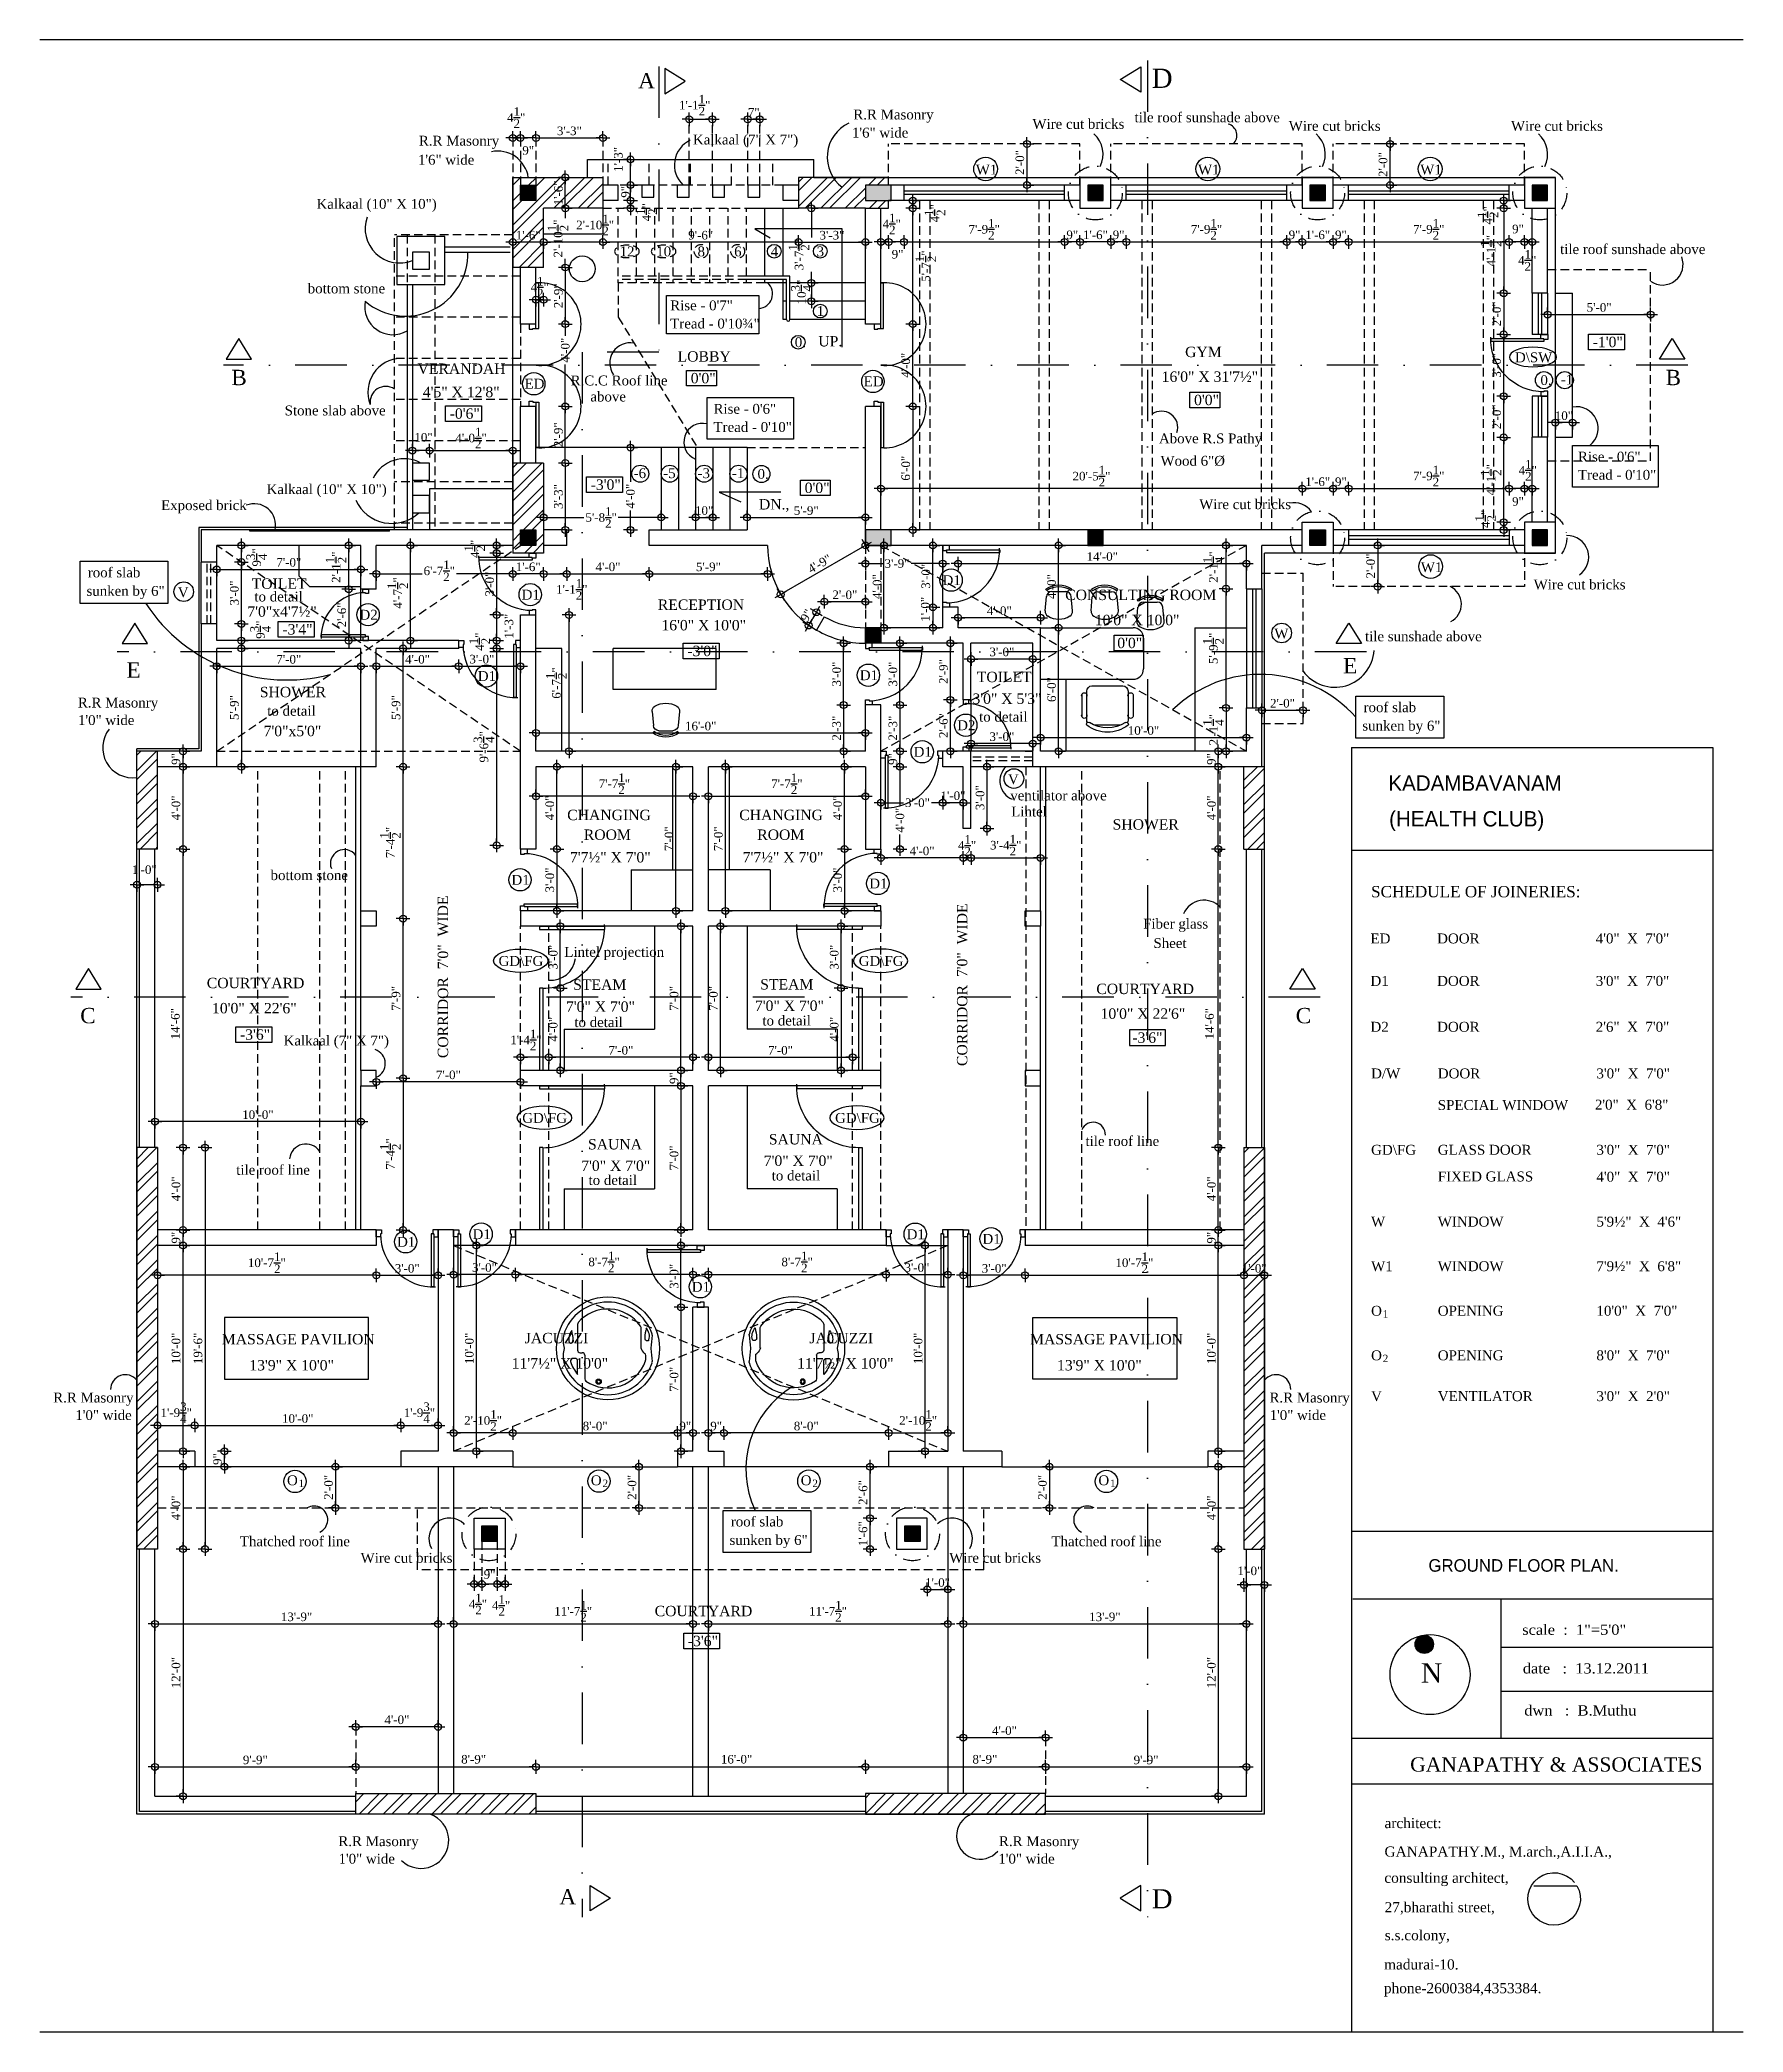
# Model space of a CAD drawing. Extents: x 7848 to 13228, y -2245 to 213.
# Drawn here: x 8870 to 9862, y -2245 to -1083 of the extents above; entities that cross this region are included whole.
import ezdxf
from ezdxf.enums import TextEntityAlignment as Align

# ---------------------------------------------------------------- set-up
doc = ezdxf.new("R2010")
doc.units = 0
doc.header["$LTSCALE"] = 20
doc.header["$MEASUREMENT"] = 0
doc.header["$PDMODE"] = 34
doc.header["$PDSIZE"] = 5
doc.linetypes.add('DASHDOT', pattern=[1, 0.5, -0.25, 0, -0.25])
doc.linetypes.add('HIDDEN', pattern=[0.375, 0.25, -0.125])
doc.layers.get('0').update_dxf_attribs({"linetype": 'CONTINUOUS'})
doc.layers.get('Defpoints').update_dxf_attribs({"linetype": 'CONTINUOUS'})
for name, color, linetype in [('border', 230, 'CONTINUOUS'), ('BORTEXT', 2, 'CONTINUOUS'), ('column', 31, 'CONTINUOUS'), ('DETTEXT', 7, 'CONTINUOUS'), ('DIMLINE', 254, 'CONTINUOUS'), ('DOOR', 1, 'CONTINUOUS'), ('door text', 2, 'CONTINUOUS'), ('FURN', 10, 'CONTINUOUS'), ('Glass', 130, 'CONTINUOUS'), ('handrail', 1, 'CONTINUOUS'), ('HATCH', 252, 'CONTINUOUS'), ('kalkaal', 7, 'CONTINUOUS'), ('PLUMBING', 6, 'CONTINUOUS'), ('Roof lilne', 31, 'CONTINUOUS'), ('Secline', 13, 'CONTINUOUS'), ('Stone', 8, 'CONTINUOUS'), ('text', 2, 'CONTINUOUS'), ('TEXTS', 2, 'CONTINUOUS'), ('wall', 13, 'CONTINUOUS'), ('window', 4, 'CONTINUOUS'), ('window sill', 5, 'CONTINUOUS'), ('WINTEXT', 2, 'CONTINUOUS'), ('WOOD', 7, 'CONTINUOUS')]:
    doc.layers.add(name, color=color, linetype=linetype)
doc.styles.add('STYLE1', font='times_1.ttf', dxfattribs={"width": 0.75, "oblique": 25})
doc.styles.add('style3', font='times_1.ttf')
doc.styles.add('style4', font='boos1_0.ttf')
doc.styles.add('style5', font='times_1.ttf')
doc.dimstyles.new('arch61', dxfattribs={"dimscale": 0, "dimtxt": 5, "dimasz": 2, "dimexe": 0.18, "dimexo": 0.0625, "dimgap": 1.5, "dimtad": 1, "dimzin": 3, "dimdsep": 46, "dimlunit": 4, "dimtxsty": 'style3', "dimblk": 'BLK', "dimcen": 0, "dimse1": 1, "dimse2": 1, "dimclrd": 256, "dimclrt": 3, "dimazin": 0, "dimtfac": 1, "dimtix": 1, "dimtmove": 2, "dimatfit": 3, "dimldrblk": 'NONE', "dimfxl": 0.18, "dimtolj": 1, "dimtzin": 0, "dimlwd": -1, "dimarcsym": 0})
pattern_1 = [(45, (-4924.852, -1873.82), (-7.071068, 7.071068), []), (45, (-4924.852, -1868.82), (-7.071068, 7.071068), [])]

msp = doc.modelspace()

# ---------------------------------------------------------------- texts
at = {"layer": 'BORTEXT'}
for s, height, style, p in [('KADAMBAVANAM', 8.9465, 'style4', (9655.31, -1521.077)), ('SCHEDULE OF JOINERIES:  ', 6.61065, 'style5', (9645.198, -1583.187)), ('ED', 5.7871, 'style5', (9644.821, -1610.065)), ('DOOR', 5.7871, 'style5', (9683.67, -1610.057)), ('4\'0"  X  7\'0"', 5.7871, 'style5', (9776.125, -1610.065)), ('D1', 5.7871, 'style5', (9644.821, -1634.805)), ('DOOR', 5.7871, 'style5', (9683.67, -1634.796)), ('3\'0"  X  7\'0"', 5.7871, 'style5', (9776.125, -1634.805)), ('D2', 5.7871, 'style5', (9644.821, -1661.55)), ('DOOR', 5.7871, 'style5', (9683.67, -1661.541)), ('2\'6"  X  7\'0"', 5.7871, 'style5', (9776.125, -1661.55)), ('D/W', 5.7871, 'style5', (9645.208, -1688.738)), ('DOOR', 5.7871, 'style5', (9684.057, -1688.73)), ('3\'0"  X  7\'0"', 5.7871, 'style5', (9776.512, -1688.739)), ('SPECIAL WINDOW', 5.7871, 'style5', (9684.057, -1707.15)), ('2\'0"  X  6\'8"', 5.7871, 'style5', (9775.616, -1706.934)), ('GD\\FG', 5.7871, 'style5', (9645.208, -1733.249)), ('GLASS DOOR', 5.7871, 'style5', (9684.057, -1733.241)), ('3\'0"  X  7\'0"', 5.7871, 'style5', (9776.512, -1733.249)), ('FIXED GLASS', 5.7871, 'style5', (9684.057, -1748.793)), ('4\'0"  X  7\'0"', 5.7871, 'style5', (9776.512, -1748.954)), ('W', 5.787, 'style5', (9645.208, -1775.113)), ('WINDOW', 5.7871, 'style5', (9684.057, -1775.105)), ('5\'9½"  X  4\'6"', 5.7871, 'style5', (9776.512, -1775.113)), ('W1', 5.7871, 'style5', (9645.208, -1801.091)), ('WINDOW', 5.7871, 'style5', (9684.057, -1801.083)), ('7\'9½"  X  6\'8"', 5.7871, 'style5', (9776.512, -1801.091)), ('O', 5.787, 'style5', (9645.208, -1827.069)), ('OPENING', 5.7871, 'style5', (9684.057, -1827.061)), ('10\'0"  X  7\'0"', 5.7871, 'style5', (9776.512, -1827.069)), ('O', 5.787, 'style5', (9645.208, -1853.047)), ('OPENING', 5.7871, 'style5', (9684.057, -1853.039)), ('8\'0"  X  7\'0"', 5.7871, 'style5', (9776.512, -1853.047)), ('V', 5.787, 'style5', (9645.208, -1876.82)), ('VENTILATOR', 5.7871, 'style5', (9684.057, -1876.812)), ('3\'0"  X  2\'0"', 5.7871, 'style5', (9776.512, -1876.82)), ('GROUND FLOOR PLAN.', 7.31523, 'style4', (9678.636, -1976.264))]:
    msp.add_text(s, height=height, dxfattribs=dict(at, style=style)).set_placement(p)
at = {"layer": 'BORTEXT', "color": 0, "style": 'style4'}
msp.add_text('(HEALTH CLUB)', height=8.9465, dxfattribs=at).set_placement((9655.715, -1541.901))
at = {"layer": 'BORTEXT', "color": 7, "style": 'style3', "width": 1.061034}
for s, p in [('scale  :  1"=5\'0"', (9733.275, -2013.048)), ('date   :  13.12.2011', (9733.62, -2035.581)), ('dwn   :  B.Muthu', (9734.474, -2060.098))]:
    msp.add_text(s, height=5.96569, dxfattribs=at).set_placement(p)
at = {"layer": 'BORTEXT', "color": 13, "style": 'style5'}
msp.add_text('GANAPATHY & ASSOCIATES', height=8.316, dxfattribs=at).set_placement((9667.996, -2092.776))
at = {"layer": 'BORTEXT', "color": 2, "style": 'style5'}
for s, p in [('architect:', (9653.046, -2125.729)), ('GANAPATHY.M., M.arch.,A.I.I.A.,', (9653.046, -2142.349)), ('consulting architect,', (9652.944, -2157.597)), ('27,bharathi street,', (9653.096, -2174.775)), ('s.s.colony,', (9653.173, -2191.075)), ('madurai-10.', (9652.791, -2208.114)), ('phone-2600384,4353384.', (9652.688, -2221.952))]:
    msp.add_text(s, height=5.9136, dxfattribs=at).set_placement(p)
at = {"layer": 'DETTEXT', "style": 'style5'}
for s, p in [('R.R Masonry', (9343.528, -1129.791)), (' 1\'6" wide', (9340.564, -1140.384)), ('R.R Masonry ', (9090.388, -1145.066)), ('Kalkaal (7" X 7")', (9250.09, -1144.403)), (' 1\'6" wide', (9087.681, -1156.175)), ('Kalkaal (10" X 10")', (9030.745, -1181.899)), ('bottom stone', (9025.628, -1231.193)), ('Rise - 0\'7"', (9236.847, -1241.062)), ('Tread - 0\'10¾"', (9236.847, -1251.656)), ('R.C.C Roof line', (9178.823, -1284.83)), ('above', (9190.324, -1294.203)), ('Stone slab above', (9012.19, -1302.308)), ('Rise - 0\'6"', (9262.078, -1301.357)), ('Tread - 0\'10"', (9262.078, -1311.951)), ('Rise - 0\'6"', (9765.749, -1329.204)), ('Tread - 0\'10"', (9765.749, -1339.798)), ('Kalkaal (10" X 10")', (9001.643, -1348.165)), ('Exposed brick', (8940.191, -1357.508)), ('roof slab', (8897.483, -1396.704)), ('sunken by 6"', (8896.734, -1407.457)), ('R.R Masonry', (8891.684, -1472.563)), ('roof slab', (9640.843, -1475.278)), ('1\'0" wide', (8891.775, -1482.757)), ('sunken by 6"', (9640.095, -1486.03)), ('bottom stone', (9003.984, -1573.159)), ('Kalkaal (7" X 7")', (9011.604, -1669.555)), ('R.R Masonry', (8877.325, -1877.631)), ('R.R Masonry', (9586.019, -1877.631)), ('1\'0" wide', (8890.218, -1887.825)), ('1\'0" wide', (9586.111, -1887.825)), ('roof slab', (9272.151, -1949.889)), ('sunken by 6"', (9271.403, -1960.641)), ('R.R Masonry', (9043.485, -2136.229)), ('R.R Masonry', (9428.381, -2136.229)), ('1\'0" wide', (9043.576, -2146.424)), ('1\'0" wide', (9428.017, -2146.424))]:
    msp.add_text(s, height=5.75, dxfattribs=at).set_placement(p)
for s, p in [('tile roof sunshade above', (9549.728, -1131.45)), ('Wire cut bricks', (9474.685, -1135.293)), ('Wire cut bricks', (9624.013, -1136.443)), ('Wire cut bricks', (9753.513, -1136.443)), ('tile roof sunshade above', (9797.677, -1208.271)), ('Above R.S Pathy ', (9552.736, -1318.6)), ('Wood 6"%%C', (9541.298, -1331.63)), ('Wire cut bricks', (9571.84, -1356.948)), ('to detail', (9008.671, -1410.769)), ('Wire cut bricks', (9766.734, -1403.726)), ('tile sunshade above', (9675.681, -1433.948)), ('to detail', (9016.144, -1477.359)), ('to detail', (9430.928, -1480.828)), ('ventilator above ', (9464.173, -1526.715)), (' Lintel', (9444.835, -1536.085)), ('Fiber glass ', (9532.443, -1601.422)), ('Lintel projection', (9204.24, -1617.889)), ('Sheet', (9528.062, -1612.728)), ('to detail', (9195.104, -1658.806)), ('to detail', (9304.686, -1657.898)), ('tile roof line', (9500.29, -1728.124)), ('tile roof line', (9005.438, -1744.921)), ('to detail', (9203.37, -1750.847)), ('to detail', (9310.112, -1748.23)), ('Thatched roof line', (9018.153, -1961.418)), ('Thatched roof line', (9491.025, -1961.418)), ('Wire cut bricks', (9083.22, -1971.058)), ('Wire cut bricks', (9426.162, -1971.058))]:
    msp.add_text(s, height=5.75, dxfattribs=at).set_placement(p, align=Align.CENTER)
at = {"layer": 'DETTEXT', "color": 7, "style": 'style5'}
for s, height, p in [('12', 5.7389, (9207.386, -1209.599)), ('10', 5.7389, (9228.719, -1209.599)), ('8', 5.739, (9252.778, -1209.599)), ('6', 5.739, (9274.112, -1209.599)), ('4', 5.739, (9295.445, -1209.599)), ('3', 5.739, (9322.188, -1209.599)), ('1', 5.739, (9322.188, -1244.309)), ('0.', 5.7389, (9309.422, -1262.534)), ('0.', 5.7389, (9743.905, -1284.57)), ('-1', 5.7389, (9755.752, -1284.285)), ('-6', 5.7389, (9215.556, -1338.851)), ('-5', 5.7389, (9232.791, -1338.851)), ('-3', 5.7389, (9252.791, -1338.851)), ('-1', 5.7389, (9272.791, -1338.851)), ('0.', 5.7389, (9287.726, -1339.292))]:
    msp.add_text(s, height=height, dxfattribs=at).set_placement(p)
at = {"layer": 'door text', "style": 'style5'}
for s, p in [('D\\SW', (9729.057, -1271.343)), ('ED', (9151.985, -1286.697)), ('ED', (9349.601, -1285.342)), ('D1', (9150.286, -1409.672)), ('D1', (9395.533, -1401.242)), ('D2', (9055.779, -1421.365)), ('D1', (9124.726, -1457.079)), ('D1', (9347.298, -1456.624)), ('D2', (9404.044, -1485.78)), ('D1', (9378.69, -1501.253)), ('D1', (9144.321, -1575.89)), ('D1', (9352.807, -1578.013)), ('GD\\FG', (9136.831, -1623.15)), ('GD\\FG', (9346.711, -1623.15)), ('GD\\FG', (9150.637, -1714.631)), ('GD\\FG', (9332.905, -1714.631)), ('D1', (9121.663, -1782.429)), ('D1', (9374.59, -1782.446)), ('D1', (9077.694, -1786.851)), ('D1', (9418.759, -1785.154)), ('D1', (9249.398, -1813.082)), ('O', (9013.559, -1925.854)), ('O', (9190.585, -1925.854)), ('O', (9312.877, -1925.854)), ('O', (9486.336, -1925.854))]:
    msp.add_text(s, height=5.75, dxfattribs=at).set_placement(p)
at = {"layer": 'door text', "color": 0, "style": 'style5'}
for s, p in [('1', (9651.997, -1828.144)), ('2', (9651.997, -1854.122)), ('1', (9020.348, -1926.929)), ('2', (9197.374, -1926.929)), ('2', (9319.666, -1926.929)), ('1', (9493.125, -1926.929))]:
    msp.add_text(s, height=4.312, dxfattribs=at).set_placement(p)
at = {"layer": 'Secline', "linetype": 'DASHDOT', "ltscale": 5, "style": 'style5'}
for s, height, p in [('A', 8.937, (9218.194, -1111.663)), ('D', 11.171, (9517.37, -1111.388)), ('B', 8.937, (8981.12, -1284.677)), ('B', 8.937, (9816.796, -1284.677)), ('E', 8.937, (8920.049, -1455.171)), ('E', 8.937, (9628.944, -1452.687)), ('C', 8.937, (8893.049, -1656.606)), ('C', 8.937, (9601.298, -1656.606)), ('A', 8.937, (9172.269, -2170.209)), ('D', 11.171, (9517.37, -2172.468))]:
    msp.add_text(s, height=height, dxfattribs=at).set_placement(p)
at = {"layer": 'text', "style": 'style5'}
for s, height, p in [('LOBBY', 6.0504, (9241.142, -1270.947)), ('UP.', 6.0504, (9323.125, -1262.095)), ('GYM', 6.0504, (9536.864, -1268.33)), ('-1\'0"', 6.0504, (9774.342, -1262.544)), ('VERANDAH', 6.0504, (9089.6, -1278.1)), ('16\'0" X 31\'7½"', 6.05042, (9523.202, -1282.748)), ('4\'5" X 12\'8"', 6.05042, (9092.679, -1291.693)), ('0\'0"', 6.0504, (9248.809, -1283.628)), ('-0\'6"', 6.0504, (9108.348, -1304.268)), ('0\'0"', 6.0504, (9542.075, -1296.352)), ('-3\'0"', 6.0504, (9190.48, -1345.699)), ('0\'0"', 6.0504, (9315.193, -1347.54)), ('DN.,', 6.0504, (9288.523, -1357.145)), ('TOILET', 6.0504, (8992.981, -1403.38)), ('CONSULTING ROOM', 6.05042, (9466.973, -1409.934)), ('7\'0"x4\'7½"', 6.0504, (8990.439, -1419.668)), ('RECEPTION', 6.0504, (9229.635, -1415.653)), ('-3\'4"', 6.0504, (9010.873, -1430.022)), ('16\'0" X 10\'0"', 6.05042, (9231.697, -1427.605)), ('10\'0" X 10\'0"', 6.05042, (9484.227, -1424.585)), ('-3\'0"', 6.0504, (9246.842, -1442.638)), ('0\'0"', 6.0504, (9497.334, -1437.966)), ('SHOWER', 6.0504, (8997.702, -1466.561)), ('TOILET', 6.0504, (9415.491, -1457.772)), ('3\'0" X 5\'3"', 6.05042, (9412.949, -1470.447)), ('7\'0"x5\'0"', 6.0504, (8999.922, -1489.29)), ('CHANGING', 6.0504, (9176.816, -1538.207)), ('CHANGING', 6.0504, (9277.076, -1538.207)), ('ROOM', 6.0504, (9186.495, -1549.703)), ('ROOM', 6.0504, (9287.548, -1549.703)), ('SHOWER', 6.0504, (9494.602, -1543.713)), ('7\'7½" X 7\'0"', 6.05042, (9178.414, -1562.852)), ('7\'7½" X 7\'0"', 6.05042, (9279.057, -1562.852)), ('COURTYARD', 6.0504, (8966.811, -1636.153)), ('STEAM', 6.0504, (9180.297, -1637.122)), ('STEAM', 6.0504, (9289.266, -1636.938)), ('COURTYARD', 6.0504, (9485.135, -1639.582)), ('10\'0" X 22\'6"', 6.05042, (8969.855, -1650.819)), ('7\'0" X 7\'0"', 6.05042, (9176.089, -1649.93)), ('7\'0" X 7\'0"', 6.05042, (9286.209, -1649.403)), ('10\'0" X 22\'6"', 6.05042, (9487.599, -1654)), ('-3\'6"', 6.0504, (8986.144, -1666.207)), ('-3\'6"', 6.0504, (9506.117, -1667.99)), ('SAUNA', 6.0504, (9188.923, -1730.134)), ('SAUNA', 6.0504, (9294.297, -1727.221)), ('7\'0" X 7\'0"', 6.05042, (9184.989, -1742.639)), ('7\'0" X 7\'0"', 6.05042, (9291.356, -1739.726)), ('MASSAGE PAVILION', 6.05042, (8975.559, -1843.736)), ('JACUZZI', 6.0504, (9152.076, -1843.115)), ('JACUZZI', 6.0504, (9317.999, -1843.115)), ('MASSAGE PAVILION', 6.05042, (9446.505, -1843.736)), ('13\'9" X 10\'0"', 6.05042, (8991.583, -1858.938)), ('11\'7½" X 10\'0"', 6.05042, (9144.476, -1857.832)), ('11\'7½" X 10\'0"', 6.05042, (9310.771, -1857.832)), ('13\'9" X 10\'0"', 6.05042, (9462.225, -1858.938)), ('COURTYARD', 6.0504, (9227.783, -2002.196)), ('-3\'6"', 6.0504, (9247.116, -2019.657))]:
    msp.add_text(s, height=height, dxfattribs=at).set_placement(p)
for s, p in [('CORRIDOR  7\'0"  WIDE', (9107.426, -1676.913)), ('CORRIDOR  7\'0"  WIDE  ', (9409.952, -1681.513))]:
    msp.add_text(s, height=6.05042, rotation=90, dxfattribs=at).set_placement(p)
at = {"layer": 'WINTEXT', "color": 2, "style": 'STYLE1'}
for s, height, p in [('W1', 5.7487, (9414.894, -1161.904)), ('W1', 5.7487, (9544.394, -1161.904)), ('W1', 5.7487, (9673.894, -1161.904)), ('W1', 5.7487, (9674.21, -1393.672)), ('V', 5.749, (8949.929, -1408.269)), ('W', 5.749, (9588.869, -1432.346)), ('V', 5.749, (9433.647, -1517.193))]:
    msp.add_text(s, height=height, rotation=0.085757, dxfattribs=at).set_placement(p)

# ---------------------------------------------------------------- blocks, each defined once
blk = doc.blocks.new('DR1H902')
at = {"color": 0}
for p, q in [((-0.5, 0), (-0.5, 1)), ((-0.5, 1), (-0.45, 1)), ((-0.45, 0), (-0.45, 1)), ((-0.5, 0), (-0.45, 0))]:
    blk.add_line(p, q, dxfattribs=at)
blk.add_arc((-0.5, 0), 1, 0, 91.707, dxfattribs=at)
blk = doc.blocks.new('A$C3B4262AC')
at = {"layer": 'DOOR'}
for p, q in [((0, 4), (0, 0)), ((2.5, 4), (0, 4)), ((0, 0), (3, 0)), ((2.5, 2.25), (2.5, 4)), ((3, 2.25), (2.5, 2.25)), ((3, 0), (3, 2.25))]:
    blk.add_line(p, q, dxfattribs=at)
blk = doc.blocks.new('A$C1F9E242A')
blk.add_blockref('A$C3B4262AC', (0, 0))
at = {"xscale": -1}
blk.add_blockref('A$C3B4262AC', (36, 0), dxfattribs=at)
at = {"layer": 'DOOR', "xscale": -31, "yscale": 31, "zscale": 68.88888888888889}
blk.add_blockref('DR1H902', (18, 2.2), dxfattribs=at)
blk = doc.blocks.new('*U19')
at = {"xscale": -1, "rotation": 90.00000000000256}
blk.add_blockref('A$C1F9E242A', (-14, 20), dxfattribs=at)
blk = doc.blocks.new('*U23')
at = {"rotation": 270.0000000000025}
blk.add_blockref('A$C1F9E242A', (-18, 20), dxfattribs=at)
blk = doc.blocks.new('*U15')
at = {"xscale": -1, "rotation": 90.00000000000249}
blk.add_blockref('A$C1F9E242A', (-14, 20), dxfattribs=at)
blk = doc.blocks.new('*U24')
at = {"rotation": 359.9999999999999}
blk.add_blockref('A$C1F9E242A', (-36, -2), dxfattribs=at)
blk = doc.blocks.new('*U18')
at = {"xscale": -1, "rotation": 270.0000000000025}
blk.add_blockref('A$C1F9E242A', (-18, -16), dxfattribs=at)
blk = doc.blocks.new('CHAIR1')
at = {"color": 0}
for p, q in [((6.1, 10), (16.4, 9.1)), ((20.1, 5), (20.1, -5)), ((20.8, 8.8), (21.9, 9.6)), ((6.1, -10), (16.4, -9.1)), ((20.8, -8.8), (21.9, -9.6))]:
    blk.add_line(p, q, dxfattribs=at)
for centre, radius, start, end in [((15.4, 0), 15.4, 148.407, 211.593), ((5.7, 5.9), 4.06, 85.0303, 148.407), ((16, 5), 4.06, 0, 85.0303), ((7.9, 0), 15.6, 325.6197, 34.3803), ((7.9, 0), 16.9, 325.6197, 34.3803), ((5.7, -5.9), 4.06, 211.593, 274.9697), ((16, -5), 4.06, 274.9697, 0)]:
    blk.add_arc(centre, radius, start, end, dxfattribs=at)
blk = doc.blocks.new('CARLO')
for p, q in [((35.6, 36.3), (35.6, 50.1)), ((39.8, 47.5), (39.8, 39.6)), ((0.1, 39), (0.1, 36.4)), ((41.3, 38.1), (42.4, 38.1)), ((2.8, 32), (2.8, 20.1)), ((38.3, 34.8), (37.1, 34.8)), ((39.8, 18.2), (39.8, 33.3))]:
    blk.add_line(p, q)
for centre, radius in [((22.1, 32.3), 30), ((27.5, 51.7), 1.5), ((27.5, 51.7), 1)]:
    blk.add_circle(centre, radius)
for centre, radius, start, end in [((22.1, 32.3), 27, 17.2485, 162.0447), ((22.1, 32.3), 23, 55.9489, 161.7681), ((34.1, 50.1), 1.5, 0, 55.9489), ((21.1, 32.5), 24, 18.2214, 38.7348), ((-2.2, 40.1), 1.5, 162.0447, 186.6967), ((-156.9, 22), 154.3, 3.824, 6.6967), ((1.6, 39), 1.5, 161.7681, 180), ((1.6, 36.4), 1.5, 180, 233.6333), ((-2.5, 30.8), 5.48, 12.253, 53.6333), ((37.1, 36.3), 1.5, 180, 270), ((41.3, 39.6), 1.5, 180, 270), ((42.4, 39.6), 1.5, 270, 18.2214), ((32.3, 36.6), 15.9, 344.1542, 13.3342), ((-160.3, 42.9), 157.7, 353.3167, 356.1156), ((-2.2, 24.4), 1.5, 173.3167, 197.9548), ((22.1, 32.3), 27, 197.9548, 342.7515), ((5.2, 25.3), 7.26, 163.6139, 222.4153), ((-0.8, 26.3), 1.5, 355.0864, 133.6621), ((-29.1, 28), 29.8, 345.215, 356.3677), ((38.3, 33.3), 1.5, 0, 90), ((43.7, 27.7), 1.5, 46.3379, 184.9136), ((72, 29.5), 29.8, 183.6323, 194.785), ((37.7, 26.8), 7.26, 317.5847, 16.3861), ((32.4, 27.9), 15.8, 346.6544, 15.8676), ((4.3, 20.1), 1.5, 180, 214.5636), ((22.1, 32.3), 23, 214.5636, 318.9795), ((37.8, 18.4), 2, 318.4718, 360)]:
    blk.add_arc(centre, radius, start, end)
blk = doc.blocks.new('*U16')
at = {"rotation": 270.0000000000025}
blk.add_blockref('A$C1F9E242A', (-18, 20), dxfattribs=at)
blk = doc.blocks.new('CHAIR7')
at = {"color": 0}
for p, q in [((20, 12), (3, 12)), ((5.1, 15), (17.9, 15)), ((0, 9), (0, -9)), ((23, -7.4), (23, 7.4)), ((3, -12), (20, -12)), ((5.1, -15), (17.9, -15))]:
    blk.add_line(p, q, dxfattribs=at)
for centre, radius, start, end in [((3, 9), 3, 90, 180), ((5.6, 13.5), 1.56, 73.7398, 286.2602), ((17.4, 13.5), 1.56, 253.7398, 106.2602), ((20, 9), 3, 62.4156, 90), ((22.3, 11.1), 1.1, 53.3099, 212.0274), ((7, 0), 20, 323.1301, 36.8699), ((4.8, 0), 19.6, 327.5758, 32.4242), ((3, -9), 3, 180, 270), ((22.3, -11.1), 1.1, 147.9726, 306.6901), ((5.6, -13.5), 1.56, 73.7398, 286.2602), ((17.4, -13.5), 1.56, 253.7398, 106.2602), ((20, -9), 3, 270, 297.5844)]:
    blk.add_arc(centre, radius, start, end, dxfattribs=at)
blk = doc.blocks.new('A$C240D2A6D')
at = {"color": 0}
blk.add_line((1, 2.5), (1, 2.5), dxfattribs=at)
at = {"layer": 'DOOR'}
for p, q in [((0, 45.5), (0, 72)), ((0, 72), (1.6, 72)), ((1.6, 45.5), (1.6, 72)), ((0, 45.5), (1.6, 45.5)), ((0, 2.5), (1.6, 2.5)), ((0, 2.5), (0, -24)), ((1.6, 2.5), (1.6, -24)), ((0, -24), (1.6, -24))]:
    blk.add_line(p, q, dxfattribs=at)
for centre in [(2.2, 48), (2.2, 0)]:
    blk.add_arc(centre, 24.1, 264.8724, 95.1276, dxfattribs=at)
at = {"yscale": 1.000001437762421, "rotation": 270}
for p, xscale, zscale in [((-4, 48), 1.000001437762421, 1.000001437762421), ((-4, 0), -1.000001437762421, 1.000001437762382)]:
    blk.add_blockref('A$C3B4262AC', p, dxfattribs=dict(at, xscale=xscale, zscale=zscale))
blk = doc.blocks.new('*U22')
at = {"rotation": 1.22133299768199e-12}
blk.add_blockref('A$C1F9E242A', (-36, 2), dxfattribs=at)
blk = doc.blocks.new('A$C0BD9222F')
at = {"layer": 'Glass', "color": 4}
for p, q in [((0, 36), (-38, 36)), ((-38, 36), (-38, 34.2)), ((0, 36), (0, 34.2)), ((0, 34.2), (-38, 34.2))]:
    blk.add_line(p, q, dxfattribs=at)
at = {"layer": 'Glass', "color": 4, "extrusion": (0, 0, -1)}
blk.add_ellipse((-2, 36), major_axis=(-25.5, 25.5), ratio=1, start_param=3.926991, end_param=5.52758, dxfattribs=at)
blk = doc.blocks.new('*U27')
at = {"xscale": -1, "rotation": 359.9999999999998}
blk.add_blockref('A$C1F9E242A', (0, -2), dxfattribs=at)
blk = doc.blocks.new('*U28')
at = {"rotation": 179.9999999999999}
blk.add_blockref('A$C1F9E242A', (0, 2), dxfattribs=at)
blk = doc.blocks.new('BLK')
for q in [(-2, 0), (0, 2), (0, -2), (2, 0)]:
    blk.add_line((0, 0), q)
blk.add_circle((0, 0), 1)
blk = doc.blocks.new('*D39')
at = {"layer": 'Defpoints', "color": 0}
for p in [(9452.6, -1485.7), (9572.6, -1482.5), (9572.6, -1490.1)]:
    blk.add_point(p, dxfattribs=at)
at = {"layer": 'DIMLINE'}
blk.add_line((9454.6, -1490.1), (9570.6, -1490.1), dxfattribs=at)
at = {"layer": 'DIMLINE', "xscale": 2, "yscale": 2, "zscale": 2, "rotation": 180}
blk.add_blockref('BLK', (9452.6, -1490.1), dxfattribs=at)
at = {"layer": 'DIMLINE', "xscale": 2, "yscale": 2, "zscale": 2}
blk.add_blockref('BLK', (9572.6, -1490.1), dxfattribs=at)
at = {"layer": 'DIMLINE', "color": 3, "insert": (9512.6, -1486), "char_height": 5, "attachment_point": 5, "style": 'style3'}
blk.add_mtext('\\A1;10\'-0"', dxfattribs=at)
blk = doc.blocks.new('_None')
blk = doc.blocks.new('*D40')
at = {"layer": 'Defpoints', "color": 0}
for p in [(9560.7, -1403.3), (9572.6, -1403.3), (9572.6, -1472.8)]:
    blk.add_point(p, dxfattribs=at)
at = {"layer": 'DIMLINE'}
blk.add_line((9560.7, -1470.8), (9560.7, -1405.3), dxfattribs=at)
at = {"layer": 'DIMLINE', "xscale": 2, "yscale": 2, "zscale": 2}
for p, rotation in [((9560.7, -1403.3), 90), ((9560.7, -1472.8), 270)]:
    blk.add_blockref('BLK', p, dxfattribs=dict(at, rotation=rotation))
at = {"layer": 'DIMLINE', "color": 3, "insert": (9553.3, -1438.1), "char_height": 5, "attachment_point": 5, "rotation": 90, "style": 'style3'}
blk.add_mtext('\\A1;5\'-9{\\H1.000000x;\\S1/2;}"', dxfattribs=at)
blk = doc.blocks.new('*U283')
at = {"layer": 'TEXTS'}
blk.add_hatch(color=256, dxfattribs=at).paths.add_polyline_path([(-5.61, 10.84, 1), (1.8, 10.84, 1)])
for centre, radius in [((0.44, -1.46), 16.23), ((-1.9, 10.84), 3.71)]:
    blk.add_circle(centre, radius, dxfattribs=at)
at = {"layer": 'TEXTS', "style": 'STYLE1'}
blk.add_text('N', height=7.92, dxfattribs=at).set_placement((-3.24, -4.76))
blk = doc.blocks.new('*D44')
at = {"layer": 'Defpoints', "color": 0}
for p in [(8948.6, -1915.1), (8938.1, -1963.1), (8953, -1963.1)]:
    blk.add_point(p, dxfattribs=at)
at = {"layer": 'DIMLINE'}
blk.add_line((8953, -1917.1), (8953, -1961.1), dxfattribs=at)
at = {"layer": 'DIMLINE', "xscale": 2, "yscale": 2, "zscale": 2}
for p, rotation in [((8953, -1915.1), 90), ((8953, -1963.1), 270)]:
    blk.add_blockref('BLK', p, dxfattribs=dict(at, rotation=rotation))
at = {"layer": 'DIMLINE', "color": 3, "insert": (8948.9, -1939.1), "char_height": 5, "attachment_point": 5, "rotation": 90, "style": 'style3'}
blk.add_mtext('\\A1;4\'-0"', dxfattribs=at)
blk = doc.blocks.new('*D45')
at = {"layer": 'Defpoints', "color": 0}
for p in [(8936.6, -1963.1), (8936.6, -2107.1), (8953, -2107.1)]:
    blk.add_point(p, dxfattribs=at)
at = {"layer": 'DIMLINE'}
blk.add_line((8953, -1965.1), (8953, -2105.1), dxfattribs=at)
at = {"layer": 'DIMLINE', "xscale": 2, "yscale": 2, "zscale": 2}
for p, rotation in [((8953, -1963.1), 90), ((8953, -2107.1), 270)]:
    blk.add_blockref('BLK', p, dxfattribs=dict(at, rotation=rotation))
at = {"layer": 'DIMLINE', "color": 3, "insert": (8948.9, -2035.1), "char_height": 5, "attachment_point": 5, "rotation": 90, "style": 'style3'}
blk.add_mtext('\\A1;12\'-0"', dxfattribs=at)
blk = doc.blocks.new('*D46')
at = {"layer": 'Defpoints', "color": 0}
for p in [(9053.6, -2090), (8936.6, -2107.1), (9053.6, -2107.1)]:
    blk.add_point(p, dxfattribs=at)
at = {"layer": 'DIMLINE'}
blk.add_line((8938.6, -2090), (9051.6, -2090), dxfattribs=at)
at = {"layer": 'DIMLINE', "xscale": 2, "yscale": 2, "zscale": 2, "rotation": 180}
blk.add_blockref('BLK', (8936.6, -2090), dxfattribs=at)
at = {"layer": 'DIMLINE', "xscale": 2, "yscale": 2, "zscale": 2}
blk.add_blockref('BLK', (9053.6, -2090), dxfattribs=at)
at = {"layer": 'DIMLINE', "color": 3, "insert": (8995.1, -2086), "char_height": 5, "attachment_point": 5, "style": 'style3'}
blk.add_mtext('\\A1;9\'-9"', dxfattribs=at)
blk = doc.blocks.new('*D47')
at = {"layer": 'Defpoints', "color": 0}
for p in [(9158.6, -2090), (9053.6, -2105.6), (9158.6, -2105.6)]:
    blk.add_point(p, dxfattribs=at)
at = {"layer": 'DIMLINE'}
blk.add_line((9055.6, -2090), (9156.6, -2090), dxfattribs=at)
at = {"layer": 'DIMLINE', "xscale": 2, "yscale": 2, "zscale": 2, "rotation": 180}
blk.add_blockref('BLK', (9053.6, -2090), dxfattribs=at)
at = {"layer": 'DIMLINE', "xscale": 2, "yscale": 2, "zscale": 2}
blk.add_blockref('BLK', (9158.6, -2090), dxfattribs=at)
at = {"layer": 'DIMLINE', "color": 3, "insert": (9122.3, -2085.6), "char_height": 5, "attachment_point": 5, "style": 'style3'}
blk.add_mtext('\\A1;8\'-9"', dxfattribs=at)
blk = doc.blocks.new('*D48')
at = {"layer": 'Defpoints', "color": 0}
for p in [(9350.6, -2090), (9158.6, -2107.1), (9350.6, -2107.1)]:
    blk.add_point(p, dxfattribs=at)
at = {"layer": 'DIMLINE'}
blk.add_line((9160.6, -2090), (9348.6, -2090), dxfattribs=at)
at = {"layer": 'DIMLINE', "xscale": 2, "yscale": 2, "zscale": 2, "rotation": 180}
blk.add_blockref('BLK', (9158.6, -2090), dxfattribs=at)
at = {"layer": 'DIMLINE', "xscale": 2, "yscale": 2, "zscale": 2}
blk.add_blockref('BLK', (9350.6, -2090), dxfattribs=at)
at = {"layer": 'DIMLINE', "color": 3, "insert": (9275.5, -2085.6), "char_height": 5, "attachment_point": 5, "style": 'style3'}
blk.add_mtext('\\A1;16\'-0"', dxfattribs=at)
blk = doc.blocks.new('*D49')
at = {"layer": 'Defpoints', "color": 0}
for p in [(9455.6, -2090), (9350.6, -2105.6), (9455.6, -2105.6)]:
    blk.add_point(p, dxfattribs=at)
at = {"layer": 'DIMLINE'}
blk.add_line((9352.6, -2090), (9453.6, -2090), dxfattribs=at)
at = {"layer": 'DIMLINE', "xscale": 2, "yscale": 2, "zscale": 2, "rotation": 180}
blk.add_blockref('BLK', (9350.6, -2090), dxfattribs=at)
at = {"layer": 'DIMLINE', "xscale": 2, "yscale": 2, "zscale": 2}
blk.add_blockref('BLK', (9455.6, -2090), dxfattribs=at)
at = {"layer": 'DIMLINE', "color": 3, "insert": (9420.2, -2085.6), "char_height": 5, "attachment_point": 5, "style": 'style3'}
blk.add_mtext('\\A1;8\'-9"', dxfattribs=at)
blk = doc.blocks.new('*D50')
at = {"layer": 'Defpoints', "color": 0}
for p in [(9572.6, -2090), (9455.6, -2107.1), (9572.6, -2107.1)]:
    blk.add_point(p, dxfattribs=at)
at = {"layer": 'DIMLINE'}
blk.add_line((9457.6, -2090), (9570.6, -2090), dxfattribs=at)
at = {"layer": 'DIMLINE', "xscale": 2, "yscale": 2, "zscale": 2, "rotation": 180}
blk.add_blockref('BLK', (9455.6, -2090), dxfattribs=at)
at = {"layer": 'DIMLINE', "xscale": 2, "yscale": 2, "zscale": 2}
blk.add_blockref('BLK', (9572.6, -2090), dxfattribs=at)
at = {"layer": 'DIMLINE', "color": 3, "insert": (9514.1, -2086), "char_height": 5, "attachment_point": 5, "style": 'style3'}
blk.add_mtext('\\A1;9\'-9"', dxfattribs=at)
blk = doc.blocks.new('*D51')
at = {"layer": 'Defpoints', "color": 0}
for p in [(9353.3, -1915.1), (9377.6, -1915.1), (9377.6, -1945.1)]:
    blk.add_point(p, dxfattribs=at)
at = {"layer": 'DIMLINE'}
blk.add_line((9353.3, -1943.1), (9353.3, -1917.1), dxfattribs=at)
at = {"layer": 'DIMLINE', "xscale": 2, "yscale": 2, "zscale": 2}
for p, rotation in [((9353.3, -1915.1), 90), ((9353.3, -1945.1), 270)]:
    blk.add_blockref('BLK', p, dxfattribs=dict(at, rotation=rotation))
at = {"layer": 'DIMLINE', "color": 3, "insert": (9349.2, -1930.1), "char_height": 5, "attachment_point": 5, "rotation": 90, "style": 'style3'}
blk.add_mtext('\\A1;2\'-6"', dxfattribs=at)
blk = doc.blocks.new('*D52')
at = {"layer": 'Defpoints', "color": 0}
for p in [(9353.3, -1945.1), (9368.6, -1945.1), (9368.6, -1963.1)]:
    blk.add_point(p, dxfattribs=at)
at = {"layer": 'DIMLINE'}
blk.add_line((9353.3, -1961.1), (9353.3, -1947.1), dxfattribs=at)
at = {"layer": 'DIMLINE', "xscale": 2, "yscale": 2, "zscale": 2}
for p, rotation in [((9353.3, -1945.1), 90), ((9353.3, -1963.1), 270)]:
    blk.add_blockref('BLK', p, dxfattribs=dict(at, rotation=rotation))
at = {"layer": 'DIMLINE', "color": 3, "insert": (9349.2, -1954.1), "char_height": 5, "attachment_point": 5, "rotation": 90, "style": 'style3'}
blk.add_mtext('\\A1;1\'-6"', dxfattribs=at)
blk = doc.blocks.new('*D53')
at = {"layer": 'Defpoints', "color": 0}
for p in [(9386.6, -1952.2), (9398.6, -1952.2), (9398.6, -1986.6)]:
    blk.add_point(p, dxfattribs=at)
at = {"layer": 'DIMLINE'}
for p, q in [((9384.6, -1986.6), (9382.6, -1986.6)), ((9386.6, -1986.6), (9398.6, -1986.6)), ((9400.6, -1986.6), (9402.6, -1986.6))]:
    blk.add_line(p, q, dxfattribs=at)
at = {"layer": 'DIMLINE', "xscale": 2, "yscale": 2, "zscale": 2}
blk.add_blockref('BLK', (9386.6, -1986.6), dxfattribs=at)
at = {"layer": 'DIMLINE', "xscale": 2, "yscale": 2, "zscale": 2, "rotation": 180}
blk.add_blockref('BLK', (9398.6, -1986.6), dxfattribs=at)
at = {"layer": 'DIMLINE', "color": 3, "insert": (9392.6, -1982.6), "char_height": 5, "attachment_point": 5, "style": 'style3'}
blk.add_mtext('\\A1;1\'-0"', dxfattribs=at)
blk = doc.blocks.new('*D55')
at = {"layer": 'Defpoints', "color": 0}
for p in [(8959.8, -1906.1), (8959.8, -1915.1), (8977.1, -1906.1)]:
    blk.add_point(p, dxfattribs=at)
at = {"layer": 'DIMLINE'}
blk.add_line((8977.1, -1913.1), (8977.1, -1908.1), dxfattribs=at)
at = {"layer": 'DIMLINE', "xscale": 2, "yscale": 2, "zscale": 2}
for p, rotation in [((8977.1, -1906.1), 90), ((8977.1, -1915.1), 270)]:
    blk.add_blockref('BLK', p, dxfattribs=dict(at, rotation=rotation))
at = {"layer": 'DIMLINE', "color": 3, "insert": (8973.1, -1910.6), "char_height": 5, "attachment_point": 5, "rotation": 90, "style": 'style3'}
blk.add_mtext('\\A1;9"', dxfattribs=at)
blk = doc.blocks.new('*D56')
at = {"layer": 'Defpoints', "color": 0}
for p in [(8938.1, -1786.1), (8953, -1786.1), (8938.1, -1906.1)]:
    blk.add_point(p, dxfattribs=at)
at = {"layer": 'DIMLINE'}
blk.add_line((8953, -1904.1), (8953, -1788.1), dxfattribs=at)
at = {"layer": 'DIMLINE', "xscale": 2, "yscale": 2, "zscale": 2}
for p, rotation in [((8953, -1786.1), 90), ((8953, -1906.1), 270)]:
    blk.add_blockref('BLK', p, dxfattribs=dict(at, rotation=rotation))
at = {"layer": 'DIMLINE', "color": 3, "insert": (8948.9, -1846.1), "char_height": 5, "attachment_point": 5, "rotation": 90, "style": 'style3'}
blk.add_mtext('\\A1;10\'-0"', dxfattribs=at)
blk = doc.blocks.new('*D57')
at = {"layer": 'Defpoints', "color": 0}
for p in [(8953, -1777.1), (8964.8, -1777.1), (8964.8, -1786.1)]:
    blk.add_point(p, dxfattribs=at)
at = {"layer": 'DIMLINE'}
blk.add_line((8953, -1784.1), (8953, -1779.1), dxfattribs=at)
at = {"layer": 'DIMLINE', "xscale": 2, "yscale": 2, "zscale": 2}
for p, rotation in [((8953, -1777.1), 90), ((8953, -1786.1), 270)]:
    blk.add_blockref('BLK', p, dxfattribs=dict(at, rotation=rotation))
at = {"layer": 'DIMLINE', "color": 3, "insert": (8948.9, -1781.6), "char_height": 5, "attachment_point": 5, "rotation": 90, "style": 'style3'}
blk.add_mtext('\\A1;9"', dxfattribs=at)
blk = doc.blocks.new('*D58')
at = {"layer": 'Defpoints', "color": 0}
for p in [(8938.1, -1729.1), (8953, -1729.1), (8938.1, -1777.1)]:
    blk.add_point(p, dxfattribs=at)
at = {"layer": 'DIMLINE'}
blk.add_line((8953, -1775.1), (8953, -1731.1), dxfattribs=at)
at = {"layer": 'DIMLINE', "xscale": 2, "yscale": 2, "zscale": 2}
for p, rotation in [((8953, -1729.1), 90), ((8953, -1777.1), 270)]:
    blk.add_blockref('BLK', p, dxfattribs=dict(at, rotation=rotation))
at = {"layer": 'DIMLINE', "color": 3, "insert": (8948.9, -1753.1), "char_height": 5, "attachment_point": 5, "rotation": 90, "style": 'style3'}
blk.add_mtext('\\A1;4\'-0"', dxfattribs=at)
blk = doc.blocks.new('*D59')
at = {"layer": 'Defpoints', "color": 0}
for p in [(8936.6, -1555.1), (8953, -1555.1), (8936.6, -1729.1)]:
    blk.add_point(p, dxfattribs=at)
at = {"layer": 'DIMLINE'}
blk.add_line((8953, -1727.1), (8953, -1557.1), dxfattribs=at)
at = {"layer": 'DIMLINE', "xscale": 2, "yscale": 2, "zscale": 2}
for p, rotation in [((8953, -1555.1), 90), ((8953, -1729.1), 270)]:
    blk.add_blockref('BLK', p, dxfattribs=dict(at, rotation=rotation))
at = {"layer": 'DIMLINE', "color": 3, "insert": (8948.5, -1656.9), "char_height": 5, "attachment_point": 5, "rotation": 90, "style": 'style3'}
blk.add_mtext('\\A1;14\'-6"', dxfattribs=at)
blk = doc.blocks.new('*D60')
at = {"layer": 'Defpoints', "color": 0}
for p in [(8940.1, -1507.1), (8953, -1507.1), (8938.1, -1555.1)]:
    blk.add_point(p, dxfattribs=at)
at = {"layer": 'DIMLINE'}
blk.add_line((8953, -1553.1), (8953, -1509.1), dxfattribs=at)
at = {"layer": 'DIMLINE', "xscale": 2, "yscale": 2, "zscale": 2}
for p, rotation in [((8953, -1507.1), 90), ((8953, -1555.1), 270)]:
    blk.add_blockref('BLK', p, dxfattribs=dict(at, rotation=rotation))
at = {"layer": 'DIMLINE', "color": 3, "insert": (8948.9, -1531.1), "char_height": 5, "attachment_point": 5, "rotation": 90, "style": 'style3'}
blk.add_mtext('\\A1;4\'-0"', dxfattribs=at)
blk = doc.blocks.new('*D61')
at = {"layer": 'Defpoints', "color": 0}
for p in [(8953, -1498.1), (8963.6, -1498.1), (8965, -1507.1)]:
    blk.add_point(p, dxfattribs=at)
at = {"layer": 'DIMLINE'}
blk.add_line((8953, -1505.1), (8953, -1500.1), dxfattribs=at)
at = {"layer": 'DIMLINE', "xscale": 2, "yscale": 2, "zscale": 2}
for p, rotation in [((8953, -1498.1), 90), ((8953, -1507.1), 270)]:
    blk.add_blockref('BLK', p, dxfattribs=dict(at, rotation=rotation))
at = {"layer": 'DIMLINE', "color": 3, "insert": (8948.9, -1502.6), "char_height": 5, "attachment_point": 5, "rotation": 90, "style": 'style3'}
blk.add_mtext('\\A1;9"', dxfattribs=at)
blk = doc.blocks.new('*D62')
at = {"layer": 'Defpoints', "color": 0}
for p in [(8972.6, -1438.1), (8972.6, -1507.1), (8987, -1507.1)]:
    blk.add_point(p, dxfattribs=at)
at = {"layer": 'DIMLINE'}
blk.add_line((8987, -1440.1), (8987, -1505.1), dxfattribs=at)
at = {"layer": 'DIMLINE', "xscale": 2, "yscale": 2, "zscale": 2}
for p, rotation in [((8987, -1438.1), 90), ((8987, -1507.1), 270)]:
    blk.add_blockref('BLK', p, dxfattribs=dict(at, rotation=rotation))
at = {"layer": 'DIMLINE', "color": 3, "insert": (8982.9, -1472.6), "char_height": 5, "attachment_point": 5, "rotation": 90, "style": 'style3'}
blk.add_mtext('\\A1;5\'-9"', dxfattribs=at)
blk = doc.blocks.new('*D63')
at = {"layer": 'Defpoints', "color": 0}
for p in [(8972.6, -1438.1), (9056.6, -1438.1), (9056.6, -1448.5)]:
    blk.add_point(p, dxfattribs=at)
at = {"layer": 'DIMLINE'}
blk.add_line((8974.6, -1448.5), (9054.6, -1448.5), dxfattribs=at)
at = {"layer": 'DIMLINE', "xscale": 2, "yscale": 2, "zscale": 2, "rotation": 180}
blk.add_blockref('BLK', (8972.6, -1448.5), dxfattribs=at)
at = {"layer": 'DIMLINE', "xscale": 2, "yscale": 2, "zscale": 2}
blk.add_blockref('BLK', (9056.6, -1448.5), dxfattribs=at)
at = {"layer": 'DIMLINE', "color": 3, "insert": (9014.6, -1444.5), "char_height": 5, "attachment_point": 5, "style": 'style3'}
blk.add_mtext('\\A1;7\'-0"', dxfattribs=at)
blk = doc.blocks.new('*D64')
at = {"layer": 'Defpoints', "color": 0}
for p in [(8936.6, -1713.9), (8936.6, -1719.4), (9056.6, -1727.7)]:
    blk.add_point(p, dxfattribs=at)
at = {"layer": 'DIMLINE'}
blk.add_line((9054.6, -1713.9), (8938.6, -1713.9), dxfattribs=at)
at = {"layer": 'DIMLINE', "xscale": 2, "yscale": 2, "zscale": 2, "rotation": 180}
blk.add_blockref('BLK', (8936.6, -1713.9), dxfattribs=at)
at = {"layer": 'DIMLINE', "xscale": 2, "yscale": 2, "zscale": 2}
blk.add_blockref('BLK', (9056.6, -1713.9), dxfattribs=at)
at = {"layer": 'DIMLINE', "color": 3, "insert": (8996.6, -1709.9), "char_height": 5, "attachment_point": 5, "style": 'style3'}
blk.add_mtext('\\A1;10\'-0"', dxfattribs=at)
blk = doc.blocks.new('*D65')
at = {"layer": 'Defpoints', "color": 0}
for p in [(9065.6, -1438.1), (9113.6, -1438.1), (9113.6, -1448.5)]:
    blk.add_point(p, dxfattribs=at)
at = {"layer": 'DIMLINE'}
blk.add_line((9067.6, -1448.5), (9111.6, -1448.5), dxfattribs=at)
at = {"layer": 'DIMLINE', "xscale": 2, "yscale": 2, "zscale": 2, "rotation": 180}
blk.add_blockref('BLK', (9065.6, -1448.5), dxfattribs=at)
at = {"layer": 'DIMLINE', "xscale": 2, "yscale": 2, "zscale": 2}
blk.add_blockref('BLK', (9113.6, -1448.5), dxfattribs=at)
at = {"layer": 'DIMLINE', "color": 3, "insert": (9089.6, -1444.5), "char_height": 5, "attachment_point": 5, "style": 'style3'}
blk.add_mtext('\\A1;4\'-0"', dxfattribs=at)
blk = doc.blocks.new('*D66')
at = {"layer": 'Defpoints', "color": 0}
for p in [(9113.6, -1438.1), (9149.6, -1438.1), (9149.6, -1448.5)]:
    blk.add_point(p, dxfattribs=at)
at = {"layer": 'DIMLINE'}
blk.add_line((9115.6, -1448.5), (9147.6, -1448.5), dxfattribs=at)
at = {"layer": 'DIMLINE', "xscale": 2, "yscale": 2, "zscale": 2, "rotation": 180}
blk.add_blockref('BLK', (9113.6, -1448.5), dxfattribs=at)
at = {"layer": 'DIMLINE', "xscale": 2, "yscale": 2, "zscale": 2}
blk.add_blockref('BLK', (9149.6, -1448.5), dxfattribs=at)
at = {"layer": 'DIMLINE', "color": 3, "insert": (9127.1, -1444.4), "char_height": 5, "attachment_point": 5, "style": 'style3'}
blk.add_mtext('\\A1;3\'-0"', dxfattribs=at)
blk = doc.blocks.new('*D67')
at = {"layer": 'Defpoints', "color": 0}
for p in [(8972.6, -1423.8), (8987, -1423.8), (8972.6, -1433.6)]:
    blk.add_point(p, dxfattribs=at)
at = {"layer": 'DIMLINE'}
blk.add_line((8987, -1431.6), (8987, -1425.8), dxfattribs=at)
at = {"layer": 'DIMLINE', "xscale": 2, "yscale": 2, "zscale": 2}
for p, rotation in [((8987, -1423.8), 90), ((8987, -1433.6), 270)]:
    blk.add_blockref('BLK', p, dxfattribs=dict(at, rotation=rotation))
at = {"layer": 'DIMLINE', "color": 3, "insert": (8998.1, -1427.2), "char_height": 5, "attachment_point": 5, "rotation": 90, "style": 'style3'}
blk.add_mtext('\\A1;9{\\H1.000000x;\\S3/4;}"', dxfattribs=at)
blk = doc.blocks.new('*D68')
at = {"layer": 'Defpoints', "color": 0}
for p in [(8972.6, -1387.8), (8987, -1387.8), (8972.6, -1423.8)]:
    blk.add_point(p, dxfattribs=at)
at = {"layer": 'DIMLINE'}
blk.add_line((8987, -1421.8), (8987, -1389.8), dxfattribs=at)
at = {"layer": 'DIMLINE', "xscale": 2, "yscale": 2, "zscale": 2}
for p, rotation in [((8987, -1387.8), 90), ((8987, -1423.8), 270)]:
    blk.add_blockref('BLK', p, dxfattribs=dict(at, rotation=rotation))
at = {"layer": 'DIMLINE', "color": 3, "insert": (8982.9, -1405.8), "char_height": 5, "attachment_point": 5, "rotation": 90, "style": 'style3'}
blk.add_mtext('\\A1;3\'-0"', dxfattribs=at)
blk = doc.blocks.new('*D69')
at = {"layer": 'Defpoints', "color": 0}
for p in [(8972.6, -1378.1), (8987, -1378.1), (8972.6, -1387.8)]:
    blk.add_point(p, dxfattribs=at)
at = {"layer": 'DIMLINE'}
blk.add_line((8987, -1385.8), (8987, -1380.1), dxfattribs=at)
at = {"layer": 'DIMLINE', "xscale": 2, "yscale": 2, "zscale": 2}
for p, rotation in [((8987, -1378.1), 90), ((8987, -1387.8), 270)]:
    blk.add_blockref('BLK', p, dxfattribs=dict(at, rotation=rotation))
at = {"layer": 'DIMLINE', "color": 3, "insert": (8995.9, -1385.1), "char_height": 5, "attachment_point": 5, "rotation": 90, "style": 'style3'}
blk.add_mtext('\\A1;9{\\H1.000000x;\\S3/4;}"', dxfattribs=at)
blk = doc.blocks.new('*D70')
at = {"layer": 'Defpoints', "color": 0}
for p in [(8972.6, -1378.1), (9056.6, -1378.1), (9056.6, -1392.1)]:
    blk.add_point(p, dxfattribs=at)
at = {"layer": 'DIMLINE'}
blk.add_line((8974.6, -1392.1), (9054.6, -1392.1), dxfattribs=at)
at = {"layer": 'DIMLINE', "xscale": 2, "yscale": 2, "zscale": 2, "rotation": 180}
blk.add_blockref('BLK', (8972.6, -1392.1), dxfattribs=at)
at = {"layer": 'DIMLINE', "xscale": 2, "yscale": 2, "zscale": 2}
blk.add_blockref('BLK', (9056.6, -1392.1), dxfattribs=at)
at = {"layer": 'DIMLINE', "color": 3, "insert": (9014.6, -1388), "char_height": 5, "attachment_point": 5, "style": 'style3'}
blk.add_mtext('\\A1;7\'-0"', dxfattribs=at)
blk = doc.blocks.new('*D71')
at = {"layer": 'Defpoints', "color": 0}
for p in [(9049.5, -1378.1), (9056.6, -1378.1), (9056.6, -1403.6)]:
    blk.add_point(p, dxfattribs=at)
at = {"layer": 'DIMLINE'}
blk.add_line((9049.5, -1401.6), (9049.5, -1380.1), dxfattribs=at)
at = {"layer": 'DIMLINE', "xscale": 2, "yscale": 2, "zscale": 2}
for p, rotation in [((9049.5, -1378.1), 90), ((9049.5, -1403.6), 270)]:
    blk.add_blockref('BLK', p, dxfattribs=dict(at, rotation=rotation))
at = {"layer": 'DIMLINE', "color": 3, "insert": (9042.2, -1390.8), "char_height": 5, "attachment_point": 5, "rotation": 90, "style": 'style3'}
blk.add_mtext('\\A1;2\'-1{\\H1.000000x;\\S1/2;}"', dxfattribs=at)
blk = doc.blocks.new('*D72')
at = {"layer": 'Defpoints', "color": 0}
for p in [(9056.6, -1403.6), (9049.5, -1433.6), (9056.6, -1433.6)]:
    blk.add_point(p, dxfattribs=at)
at = {"layer": 'DIMLINE'}
blk.add_line((9049.5, -1405.6), (9049.5, -1431.6), dxfattribs=at)
at = {"layer": 'DIMLINE', "xscale": 2, "yscale": 2, "zscale": 2}
for p, rotation in [((9049.5, -1403.6), 90), ((9049.5, -1433.6), 270)]:
    blk.add_blockref('BLK', p, dxfattribs=dict(at, rotation=rotation))
at = {"layer": 'DIMLINE', "color": 3, "insert": (9045.5, -1418.6), "char_height": 5, "attachment_point": 5, "rotation": 90, "style": 'style3'}
blk.add_mtext('\\A1;2\'-6"', dxfattribs=at)
blk = doc.blocks.new('*D73')
at = {"layer": 'Defpoints', "color": 0}
for p in [(9082.1, -1378.1), (9085.5, -1378.1), (9082.1, -1433.6)]:
    blk.add_point(p, dxfattribs=at)
at = {"layer": 'DIMLINE'}
blk.add_line((9085.5, -1431.6), (9085.5, -1380.1), dxfattribs=at)
at = {"layer": 'DIMLINE', "xscale": 2, "yscale": 2, "zscale": 2}
for p, rotation in [((9085.5, -1378.1), 90), ((9085.5, -1433.6), 270)]:
    blk.add_blockref('BLK', p, dxfattribs=dict(at, rotation=rotation))
at = {"layer": 'DIMLINE', "color": 3, "insert": (9078.1, -1405.8), "char_height": 5, "attachment_point": 5, "rotation": 90, "style": 'style3'}
blk.add_mtext('\\A1;4\'-7{\\H1.000000x;\\S1/2;}"', dxfattribs=at)
blk = doc.blocks.new('*D74')
at = {"layer": 'Defpoints', "color": 0}
for p in [(9065.6, -1378.1), (9145.1, -1378.1), (9065.6, -1394.7)]:
    blk.add_point(p, dxfattribs=at)
at = {"layer": 'DIMLINE'}
for p, q in [((9067.6, -1394.7), (9092.4, -1394.7)), ((9143.1, -1394.7), (9112.3, -1394.7))]:
    blk.add_line(p, q, dxfattribs=at)
at = {"layer": 'DIMLINE', "xscale": 2, "yscale": 2, "zscale": 2, "rotation": 180}
blk.add_blockref('BLK', (9065.6, -1394.7), dxfattribs=at)
at = {"layer": 'DIMLINE', "xscale": 2, "yscale": 2, "zscale": 2}
blk.add_blockref('BLK', (9145.1, -1394.7), dxfattribs=at)
at = {"layer": 'DIMLINE', "color": 3, "insert": (9102.3, -1392.9), "char_height": 5, "attachment_point": 5, "style": 'style3'}
blk.add_mtext('\\A1;6\'-7{\\H1.000000x;\\S1/2;}"', dxfattribs=at)
blk = doc.blocks.new('*D75')
at = {"layer": 'Defpoints', "color": 0}
for p in [(9174.9, -1163.6), (9175.7, -1163.6), (9174.9, -1181.6)]:
    blk.add_point(p, dxfattribs=at)
at = {"layer": 'DIMLINE'}
blk.add_line((9175.7, -1179.6), (9175.7, -1165.6), dxfattribs=at)
at = {"layer": 'DIMLINE', "xscale": 2, "yscale": 2, "zscale": 2}
for p, rotation in [((9175.7, -1163.6), 90), ((9175.7, -1181.6), 270)]:
    blk.add_blockref('BLK', p, dxfattribs=dict(at, rotation=rotation))
at = {"layer": 'DIMLINE', "color": 3, "insert": (9171.7, -1172.6), "char_height": 5, "attachment_point": 5, "rotation": 90, "style": 'style3'}
blk.add_mtext('\\A1;1\'-6"', dxfattribs=at)
blk = doc.blocks.new('*D76')
at = {"layer": 'Defpoints', "color": 0}
for p in [(9145.1, -1201.3), (9145.1, -1203), (9163.1, -1203)]:
    blk.add_point(p, dxfattribs=at)
at = {"layer": 'DIMLINE'}
blk.add_line((9161.1, -1201.3), (9147.1, -1201.3), dxfattribs=at)
at = {"layer": 'DIMLINE', "xscale": 2, "yscale": 2, "zscale": 2, "rotation": 180}
blk.add_blockref('BLK', (9145.1, -1201.3), dxfattribs=at)
at = {"layer": 'DIMLINE', "xscale": 2, "yscale": 2, "zscale": 2}
blk.add_blockref('BLK', (9163.1, -1201.3), dxfattribs=at)
at = {"layer": 'DIMLINE', "color": 3, "insert": (9154.1, -1197.3), "char_height": 5, "attachment_point": 5, "style": 'style3'}
blk.add_mtext('\\A1;1\'-6"', dxfattribs=at)
blk = doc.blocks.new('*D77')
at = {"layer": 'Defpoints', "color": 0}
for p in [(9206.6, -1153.1), (9213.7, -1153.1), (9206.6, -1168.1)]:
    blk.add_point(p, dxfattribs=at)
at = {"layer": 'DIMLINE'}
blk.add_line((9213.7, -1166.1), (9213.7, -1155.1), dxfattribs=at)
at = {"layer": 'DIMLINE', "xscale": 2, "yscale": 2, "zscale": 2}
for p, rotation in [((9213.7, -1153.1), 90), ((9213.7, -1168.1), 270)]:
    blk.add_blockref('BLK', p, dxfattribs=dict(at, rotation=rotation))
at = {"layer": 'DIMLINE', "color": 3, "insert": (9206.6, -1153.1), "char_height": 5, "attachment_point": 5, "rotation": 90, "style": 'style3'}
blk.add_mtext('\\A1;1\'-3"', dxfattribs=at)
blk = doc.blocks.new('*D78')
at = {"layer": 'Defpoints', "color": 0}
for p in [(9206.6, -1168.1), (9213.7, -1168.1), (9206.6, -1177.1)]:
    blk.add_point(p, dxfattribs=at)
at = {"layer": 'DIMLINE'}
for p, q in [((9213.7, -1166.1), (9213.7, -1164.1)), ((9213.7, -1177.1), (9213.7, -1168.1)), ((9213.7, -1179.1), (9213.7, -1181.1))]:
    blk.add_line(p, q, dxfattribs=at)
at = {"layer": 'DIMLINE', "xscale": 2, "yscale": 2, "zscale": 2}
for p, rotation in [((9213.7, -1168.1), 270), ((9213.7, -1177.1), 90)]:
    blk.add_blockref('BLK', p, dxfattribs=dict(at, rotation=rotation))
at = {"layer": 'DIMLINE', "color": 3, "insert": (9210.8, -1172), "char_height": 5, "attachment_point": 5, "rotation": 90, "style": 'style3'}
blk.add_mtext('\\A1;9"', dxfattribs=at)
blk = doc.blocks.new('*D79')
at = {"layer": 'Defpoints', "color": 0}
for p in [(9203, -1177.1), (9203, -1181.6), (9213.7, -1181.6)]:
    blk.add_point(p, dxfattribs=at)
at = {"layer": 'DIMLINE'}
for p, q in [((9213.7, -1175.1), (9213.7, -1173.1)), ((9213.7, -1177.1), (9213.7, -1181.6)), ((9213.7, -1183.6), (9213.7, -1185.6))]:
    blk.add_line(p, q, dxfattribs=at)
at = {"layer": 'DIMLINE', "xscale": 2, "yscale": 2, "zscale": 2}
for p, rotation in [((9213.7, -1177.1), 270), ((9213.7, -1181.6), 90)]:
    blk.add_blockref('BLK', p, dxfattribs=dict(at, rotation=rotation))
at = {"layer": 'DIMLINE', "color": 3, "insert": (9223.1, -1183.9), "char_height": 5, "attachment_point": 5, "rotation": 90, "style": 'style3'}
blk.add_mtext('\\A1;4{\\H1.000000x;\\S1/2;}"', dxfattribs=at)
blk = doc.blocks.new('*D80')
at = {"layer": 'Defpoints', "color": 0}
for p in [(9261.4, -1129.7), (9247.9, -1168.1), (9261.4, -1168.1)]:
    blk.add_point(p, dxfattribs=at)
at = {"layer": 'DIMLINE'}
blk.add_line((9249.9, -1129.7), (9259.4, -1129.7), dxfattribs=at)
at = {"layer": 'DIMLINE', "xscale": 2, "yscale": 2, "zscale": 2, "rotation": 180}
blk.add_blockref('BLK', (9247.9, -1129.7), dxfattribs=at)
at = {"layer": 'DIMLINE', "xscale": 2, "yscale": 2, "zscale": 2}
blk.add_blockref('BLK', (9261.4, -1129.7), dxfattribs=at)
at = {"layer": 'DIMLINE', "color": 3, "insert": (9251.1, -1121.5), "char_height": 5, "attachment_point": 5, "style": 'style3'}
blk.add_mtext('\\A1;1\'-1{\\H1.000000x;\\S1/2;}"', dxfattribs=at)
blk = doc.blocks.new('*D81')
at = {"layer": 'Defpoints', "color": 0}
for p in [(9289, -1129.7), (9282, -1168.1), (9289, -1168.1)]:
    blk.add_point(p, dxfattribs=at)
at = {"layer": 'DIMLINE'}
for p, q in [((9280, -1129.7), (9278, -1129.7)), ((9282, -1129.7), (9289, -1129.7)), ((9291, -1129.7), (9293, -1129.7))]:
    blk.add_line(p, q, dxfattribs=at)
at = {"layer": 'DIMLINE', "xscale": 2, "yscale": 2, "zscale": 2}
blk.add_blockref('BLK', (9282, -1129.7), dxfattribs=at)
at = {"layer": 'DIMLINE', "xscale": 2, "yscale": 2, "zscale": 2, "rotation": 180}
blk.add_blockref('BLK', (9289, -1129.7), dxfattribs=at)
at = {"layer": 'DIMLINE', "color": 3, "insert": (9285.5, -1125.7), "char_height": 5, "attachment_point": 5, "style": 'style3'}
blk.add_mtext('\\A1;7"', dxfattribs=at)
blk = doc.blocks.new('*D82')
at = {"layer": 'Defpoints', "color": 0}
for p in [(9145.1, -1382.6), (9163.1, -1382.6), (9145.1, -1394.7)]:
    blk.add_point(p, dxfattribs=at)
at = {"layer": 'DIMLINE'}
blk.add_line((9161.1, -1394.7), (9147.1, -1394.7), dxfattribs=at)
at = {"layer": 'DIMLINE', "xscale": 2, "yscale": 2, "zscale": 2, "rotation": 180}
blk.add_blockref('BLK', (9145.1, -1394.7), dxfattribs=at)
at = {"layer": 'DIMLINE', "xscale": 2, "yscale": 2, "zscale": 2}
blk.add_blockref('BLK', (9163.1, -1394.7), dxfattribs=at)
at = {"layer": 'DIMLINE', "color": 3, "insert": (9154.1, -1390.6), "char_height": 5, "attachment_point": 5, "style": 'style3'}
blk.add_mtext('\\A1;1\'-6"', dxfattribs=at)
blk = doc.blocks.new('*D83')
at = {"layer": 'Defpoints', "color": 0}
for p in [(9163.1, -1378.1), (9176.6, -1378.1), (9176.6, -1394.7)]:
    blk.add_point(p, dxfattribs=at)
at = {"layer": 'DIMLINE'}
blk.add_line((9165.1, -1394.7), (9174.6, -1394.7), dxfattribs=at)
at = {"layer": 'DIMLINE', "xscale": 2, "yscale": 2, "zscale": 2, "rotation": 180}
blk.add_blockref('BLK', (9163.1, -1394.7), dxfattribs=at)
at = {"layer": 'DIMLINE', "xscale": 2, "yscale": 2, "zscale": 2}
blk.add_blockref('BLK', (9176.6, -1394.7), dxfattribs=at)
at = {"layer": 'DIMLINE', "color": 3, "insert": (9179.5, -1403.7), "char_height": 5, "attachment_point": 5, "style": 'style3'}
blk.add_mtext('\\A1;1\'-1{\\H1.000000x;\\S1/2;}"', dxfattribs=at)
blk = doc.blocks.new('*D84')
at = {"layer": 'Defpoints', "color": 0}
for p in [(9176.6, -1372.9), (9224.6, -1372.9), (9224.6, -1394.7)]:
    blk.add_point(p, dxfattribs=at)
at = {"layer": 'DIMLINE'}
blk.add_line((9178.6, -1394.7), (9222.6, -1394.7), dxfattribs=at)
at = {"layer": 'DIMLINE', "xscale": 2, "yscale": 2, "zscale": 2, "rotation": 180}
blk.add_blockref('BLK', (9176.6, -1394.7), dxfattribs=at)
at = {"layer": 'DIMLINE', "xscale": 2, "yscale": 2, "zscale": 2}
blk.add_blockref('BLK', (9224.6, -1394.7), dxfattribs=at)
at = {"layer": 'DIMLINE', "color": 3, "insert": (9200.6, -1390.6), "char_height": 5, "attachment_point": 5, "style": 'style3'}
blk.add_mtext('\\A1;4\'-0"', dxfattribs=at)
blk = doc.blocks.new('*D85')
at = {"layer": 'Defpoints', "color": 0}
for p in [(9224.6, -1378.1), (9293.6, -1378.1), (9293.6, -1394.7)]:
    blk.add_point(p, dxfattribs=at)
at = {"layer": 'DIMLINE'}
blk.add_line((9226.6, -1394.7), (9291.6, -1394.7), dxfattribs=at)
at = {"layer": 'DIMLINE', "xscale": 2, "yscale": 2, "zscale": 2, "rotation": 180}
blk.add_blockref('BLK', (9224.6, -1394.7), dxfattribs=at)
at = {"layer": 'DIMLINE', "xscale": 2, "yscale": 2, "zscale": 2}
blk.add_blockref('BLK', (9293.6, -1394.7), dxfattribs=at)
at = {"layer": 'DIMLINE', "color": 3, "insert": (9259.1, -1390.6), "char_height": 5, "attachment_point": 5, "style": 'style3'}
blk.add_mtext('\\A1;5\'-9"', dxfattribs=at)
blk = doc.blocks.new('*D86')
at = {"layer": 'Defpoints', "color": 0}
for p in [(9251.6, -1360.9), (9261.6, -1360.9), (9261.6, -1361.8)]:
    blk.add_point(p, dxfattribs=at)
at = {"layer": 'DIMLINE'}
for p, q in [((9249.6, -1361.8), (9247.6, -1361.8)), ((9251.6, -1361.8), (9261.6, -1361.8)), ((9263.6, -1361.8), (9265.6, -1361.8))]:
    blk.add_line(p, q, dxfattribs=at)
at = {"layer": 'DIMLINE', "xscale": 2, "yscale": 2, "zscale": 2}
blk.add_blockref('BLK', (9251.6, -1361.8), dxfattribs=at)
at = {"layer": 'DIMLINE', "xscale": 2, "yscale": 2, "zscale": 2, "rotation": 180}
blk.add_blockref('BLK', (9261.6, -1361.8), dxfattribs=at)
at = {"layer": 'DIMLINE', "color": 3, "insert": (9256.6, -1357.8), "char_height": 5, "attachment_point": 5, "style": 'style3'}
blk.add_mtext('\\A1;10"', dxfattribs=at)
blk = doc.blocks.new('*D87')
at = {"layer": 'Defpoints', "color": 0}
for p in [(9359.6, -1181.6), (9364.1, -1181.6), (9359.6, -1201.2)]:
    blk.add_point(p, dxfattribs=at)
at = {"layer": 'DIMLINE'}
for p, q in [((9357.6, -1201.2), (9355.6, -1201.2)), ((9364.1, -1201.2), (9359.6, -1201.2)), ((9366.1, -1201.2), (9368.1, -1201.2))]:
    blk.add_line(p, q, dxfattribs=at)
at = {"layer": 'DIMLINE', "xscale": 2, "yscale": 2, "zscale": 2}
blk.add_blockref('BLK', (9359.6, -1201.2), dxfattribs=at)
at = {"layer": 'DIMLINE', "xscale": 2, "yscale": 2, "zscale": 2, "rotation": 180}
blk.add_blockref('BLK', (9364.1, -1201.2), dxfattribs=at)
at = {"layer": 'DIMLINE', "color": 3, "insert": (9365.9, -1190.7), "char_height": 5, "attachment_point": 5, "style": 'style3'}
blk.add_mtext('\\A1;4{\\H1.000000x;\\S1/2;}"', dxfattribs=at)
blk = doc.blocks.new('*D88')
at = {"layer": 'Defpoints', "color": 0}
for p in [(9364.1, -1177.1), (9373.1, -1177.1), (9364.1, -1201.2)]:
    blk.add_point(p, dxfattribs=at)
at = {"layer": 'DIMLINE'}
blk.add_line((9371.1, -1201.2), (9366.1, -1201.2), dxfattribs=at)
at = {"layer": 'DIMLINE', "xscale": 2, "yscale": 2, "zscale": 2, "rotation": 180}
blk.add_blockref('BLK', (9364.1, -1201.2), dxfattribs=at)
at = {"layer": 'DIMLINE', "xscale": 2, "yscale": 2, "zscale": 2}
blk.add_blockref('BLK', (9373.1, -1201.2), dxfattribs=at)
at = {"layer": 'DIMLINE', "color": 3, "insert": (9369.3, -1208.4), "char_height": 5, "attachment_point": 5, "style": 'style3'}
blk.add_mtext('\\A1;9"', dxfattribs=at)
blk = doc.blocks.new('*D89')
at = {"layer": 'Defpoints', "color": 0}
for p in [(9373.1, -1177.1), (9466.6, -1177.1), (9466.6, -1201.2)]:
    blk.add_point(p, dxfattribs=at)
at = {"layer": 'DIMLINE'}
blk.add_line((9375.1, -1201.2), (9464.6, -1201.2), dxfattribs=at)
at = {"layer": 'DIMLINE', "xscale": 2, "yscale": 2, "zscale": 2, "rotation": 180}
blk.add_blockref('BLK', (9373.1, -1201.2), dxfattribs=at)
at = {"layer": 'DIMLINE', "xscale": 2, "yscale": 2, "zscale": 2}
blk.add_blockref('BLK', (9466.6, -1201.2), dxfattribs=at)
at = {"layer": 'DIMLINE', "color": 3, "insert": (9419.8, -1193.8), "char_height": 5, "attachment_point": 5, "style": 'style3'}
blk.add_mtext('\\A1;7\'-9{\\H1.000000x;\\S1/2;}"', dxfattribs=at)
blk = doc.blocks.new('*D90')
at = {"layer": 'Defpoints', "color": 0}
for p in [(9466.6, -1177.1), (9475.6, -1177.1), (9466.6, -1201.2)]:
    blk.add_point(p, dxfattribs=at)
at = {"layer": 'DIMLINE'}
blk.add_line((9473.6, -1201.2), (9468.6, -1201.2), dxfattribs=at)
at = {"layer": 'DIMLINE', "xscale": 2, "yscale": 2, "zscale": 2, "rotation": 180}
blk.add_blockref('BLK', (9466.6, -1201.2), dxfattribs=at)
at = {"layer": 'DIMLINE', "xscale": 2, "yscale": 2, "zscale": 2}
blk.add_blockref('BLK', (9475.6, -1201.2), dxfattribs=at)
at = {"layer": 'DIMLINE', "color": 3, "insert": (9471.1, -1197.1), "char_height": 5, "attachment_point": 5, "style": 'style3'}
blk.add_mtext('\\A1;9"', dxfattribs=at)
blk = doc.blocks.new('*D91')
at = {"layer": 'Defpoints', "color": 0}
for p in [(9475.6, -1181.6), (9493.6, -1181.6), (9475.6, -1201.2)]:
    blk.add_point(p, dxfattribs=at)
at = {"layer": 'DIMLINE'}
blk.add_line((9491.6, -1201.2), (9477.6, -1201.2), dxfattribs=at)
at = {"layer": 'DIMLINE', "xscale": 2, "yscale": 2, "zscale": 2, "rotation": 180}
blk.add_blockref('BLK', (9475.6, -1201.2), dxfattribs=at)
at = {"layer": 'DIMLINE', "xscale": 2, "yscale": 2, "zscale": 2}
blk.add_blockref('BLK', (9493.6, -1201.2), dxfattribs=at)
at = {"layer": 'DIMLINE', "color": 3, "insert": (9484.6, -1197.1), "char_height": 5, "attachment_point": 5, "style": 'style3'}
blk.add_mtext('\\A1;1\'-6"', dxfattribs=at)
blk = doc.blocks.new('*D92')
at = {"layer": 'Defpoints', "color": 0}
for p in [(9493.6, -1177.1), (9502.6, -1177.1), (9493.6, -1201.2)]:
    blk.add_point(p, dxfattribs=at)
at = {"layer": 'DIMLINE'}
blk.add_line((9500.6, -1201.2), (9495.6, -1201.2), dxfattribs=at)
at = {"layer": 'DIMLINE', "xscale": 2, "yscale": 2, "zscale": 2, "rotation": 180}
blk.add_blockref('BLK', (9493.6, -1201.2), dxfattribs=at)
at = {"layer": 'DIMLINE', "xscale": 2, "yscale": 2, "zscale": 2}
blk.add_blockref('BLK', (9502.6, -1201.2), dxfattribs=at)
at = {"layer": 'DIMLINE', "color": 3, "insert": (9498.1, -1197.1), "char_height": 5, "attachment_point": 5, "style": 'style3'}
blk.add_mtext('\\A1;9"', dxfattribs=at)
blk = doc.blocks.new('*D93')
at = {"layer": 'Defpoints', "color": 0}
for p in [(9502.6, -1177.1), (9596.1, -1177.1), (9596.1, -1201.2)]:
    blk.add_point(p, dxfattribs=at)
at = {"layer": 'DIMLINE'}
blk.add_line((9504.6, -1201.2), (9594.1, -1201.2), dxfattribs=at)
at = {"layer": 'DIMLINE', "xscale": 2, "yscale": 2, "zscale": 2, "rotation": 180}
blk.add_blockref('BLK', (9502.6, -1201.2), dxfattribs=at)
at = {"layer": 'DIMLINE', "xscale": 2, "yscale": 2, "zscale": 2}
blk.add_blockref('BLK', (9596.1, -1201.2), dxfattribs=at)
at = {"layer": 'DIMLINE', "color": 3, "insert": (9549.3, -1193.8), "char_height": 5, "attachment_point": 5, "style": 'style3'}
blk.add_mtext('\\A1;7\'-9{\\H1.000000x;\\S1/2;}"', dxfattribs=at)
blk = doc.blocks.new('*D94')
at = {"layer": 'Defpoints', "color": 0}
for p in [(9605.1, -1181.6), (9623.1, -1181.6), (9623.1, -1201.2)]:
    blk.add_point(p, dxfattribs=at)
at = {"layer": 'DIMLINE'}
blk.add_line((9607.1, -1201.2), (9621.1, -1201.2), dxfattribs=at)
at = {"layer": 'DIMLINE', "xscale": 2, "yscale": 2, "zscale": 2, "rotation": 180}
blk.add_blockref('BLK', (9605.1, -1201.2), dxfattribs=at)
at = {"layer": 'DIMLINE', "xscale": 2, "yscale": 2, "zscale": 2}
blk.add_blockref('BLK', (9623.1, -1201.2), dxfattribs=at)
at = {"layer": 'DIMLINE', "color": 3, "insert": (9614.1, -1197.1), "char_height": 5, "attachment_point": 5, "style": 'style3'}
blk.add_mtext('\\A1;1\'-6"', dxfattribs=at)
blk = doc.blocks.new('*D95')
at = {"layer": 'Defpoints', "color": 0}
for p in [(9596.1, -1177.1), (9605.1, -1177.1), (9605.1, -1201.2)]:
    blk.add_point(p, dxfattribs=at)
at = {"layer": 'DIMLINE'}
blk.add_line((9598.1, -1201.2), (9603.1, -1201.2), dxfattribs=at)
at = {"layer": 'DIMLINE', "xscale": 2, "yscale": 2, "zscale": 2, "rotation": 180}
blk.add_blockref('BLK', (9596.1, -1201.2), dxfattribs=at)
at = {"layer": 'DIMLINE', "xscale": 2, "yscale": 2, "zscale": 2}
blk.add_blockref('BLK', (9605.1, -1201.2), dxfattribs=at)
at = {"layer": 'DIMLINE', "color": 3, "insert": (9600.6, -1197.1), "char_height": 5, "attachment_point": 5, "style": 'style3'}
blk.add_mtext('\\A1;9"', dxfattribs=at)
blk = doc.blocks.new('*D96')
at = {"layer": 'Defpoints', "color": 0}
for p in [(9623.1, -1177.1), (9632.1, -1177.1), (9623.1, -1201.2)]:
    blk.add_point(p, dxfattribs=at)
at = {"layer": 'DIMLINE'}
blk.add_line((9630.1, -1201.2), (9625.1, -1201.2), dxfattribs=at)
at = {"layer": 'DIMLINE', "xscale": 2, "yscale": 2, "zscale": 2, "rotation": 180}
blk.add_blockref('BLK', (9623.1, -1201.2), dxfattribs=at)
at = {"layer": 'DIMLINE', "xscale": 2, "yscale": 2, "zscale": 2}
blk.add_blockref('BLK', (9632.1, -1201.2), dxfattribs=at)
at = {"layer": 'DIMLINE', "color": 3, "insert": (9627.6, -1197.1), "char_height": 5, "attachment_point": 5, "style": 'style3'}
blk.add_mtext('\\A1;9"', dxfattribs=at)
blk = doc.blocks.new('*D97')
at = {"layer": 'Defpoints', "color": 0}
for p in [(9632.1, -1177.1), (9725.6, -1177.1), (9725.6, -1201.2)]:
    blk.add_point(p, dxfattribs=at)
at = {"layer": 'DIMLINE'}
blk.add_line((9634.1, -1201.2), (9723.6, -1201.2), dxfattribs=at)
at = {"layer": 'DIMLINE', "xscale": 2, "yscale": 2, "zscale": 2, "rotation": 180}
blk.add_blockref('BLK', (9632.1, -1201.2), dxfattribs=at)
at = {"layer": 'DIMLINE', "xscale": 2, "yscale": 2, "zscale": 2}
blk.add_blockref('BLK', (9725.6, -1201.2), dxfattribs=at)
at = {"layer": 'DIMLINE', "color": 3, "insert": (9678.8, -1193.8), "char_height": 5, "attachment_point": 5, "style": 'style3'}
blk.add_mtext('\\A1;7\'-9{\\H1.000000x;\\S1/2;}"', dxfattribs=at)
blk = doc.blocks.new('*D98')
at = {"layer": 'Defpoints', "color": 0}
for p in [(9725.6, -1177.1), (9734.6, -1177.1), (9725.6, -1201.2)]:
    blk.add_point(p, dxfattribs=at)
at = {"layer": 'DIMLINE'}
blk.add_line((9732.6, -1201.2), (9727.6, -1201.2), dxfattribs=at)
at = {"layer": 'DIMLINE', "xscale": 2, "yscale": 2, "zscale": 2, "rotation": 180}
blk.add_blockref('BLK', (9725.6, -1201.2), dxfattribs=at)
at = {"layer": 'DIMLINE', "xscale": 2, "yscale": 2, "zscale": 2}
blk.add_blockref('BLK', (9734.6, -1201.2), dxfattribs=at)
at = {"layer": 'DIMLINE', "color": 3, "insert": (9730.8, -1193.7), "char_height": 5, "attachment_point": 5, "style": 'style3'}
blk.add_mtext('\\A1;9"', dxfattribs=at)
blk = doc.blocks.new('*D99')
at = {"layer": 'Defpoints', "color": 0}
for p in [(9734.6, -1181.6), (9739.1, -1181.6), (9734.6, -1201.2)]:
    blk.add_point(p, dxfattribs=at)
at = {"layer": 'DIMLINE'}
for p, q in [((9732.6, -1201.2), (9730.6, -1201.2)), ((9739.1, -1201.2), (9734.6, -1201.2)), ((9741.1, -1201.2), (9743.1, -1201.2))]:
    blk.add_line(p, q, dxfattribs=at)
at = {"layer": 'DIMLINE', "xscale": 2, "yscale": 2, "zscale": 2}
blk.add_blockref('BLK', (9734.6, -1201.2), dxfattribs=at)
at = {"layer": 'DIMLINE', "xscale": 2, "yscale": 2, "zscale": 2, "rotation": 180}
blk.add_blockref('BLK', (9739.1, -1201.2), dxfattribs=at)
at = {"layer": 'DIMLINE', "color": 3, "insert": (9736.2, -1211.9), "char_height": 5, "attachment_point": 5, "style": 'style3'}
blk.add_mtext('\\A1;4{\\H1.000000x;\\S1/2;}"', dxfattribs=at)
blk = doc.blocks.new('*D100')
at = {"layer": 'Defpoints', "color": 0}
for p in [(9722.5, -1177.1), (9734.6, -1177.1), (9734.6, -1181.6)]:
    blk.add_point(p, dxfattribs=at)
at = {"layer": 'DIMLINE'}
for p, q in [((9722.5, -1175.1), (9722.5, -1173.1)), ((9722.5, -1181.6), (9722.5, -1177.1)), ((9722.5, -1183.6), (9722.5, -1185.6))]:
    blk.add_line(p, q, dxfattribs=at)
at = {"layer": 'DIMLINE', "xscale": 2, "yscale": 2, "zscale": 2}
for p, rotation in [((9722.5, -1177.1), 270), ((9722.5, -1181.6), 90)]:
    blk.add_blockref('BLK', p, dxfattribs=dict(at, rotation=rotation))
at = {"layer": 'DIMLINE', "color": 3, "insert": (9713.3, -1185.7), "char_height": 5, "attachment_point": 5, "rotation": 90, "style": 'style3'}
blk.add_mtext('\\A1;4{\\H1.000000x;\\S1/2;}"', dxfattribs=at)
blk = doc.blocks.new('*D101')
at = {"layer": 'Defpoints', "color": 0}
for p in [(9739.1, -1181.6), (9722.5, -1231.1), (9739.1, -1231.1)]:
    blk.add_point(p, dxfattribs=at)
at = {"layer": 'DIMLINE'}
blk.add_line((9722.5, -1183.6), (9722.5, -1229.1), dxfattribs=at)
at = {"layer": 'DIMLINE', "xscale": 2, "yscale": 2, "zscale": 2}
for p, rotation in [((9722.5, -1181.6), 90), ((9722.5, -1231.1), 270)]:
    blk.add_blockref('BLK', p, dxfattribs=dict(at, rotation=rotation))
at = {"layer": 'DIMLINE', "color": 3, "insert": (9715.1, -1206.3), "char_height": 5, "attachment_point": 5, "rotation": 90, "style": 'style3'}
blk.add_mtext('\\A1;4\'-1{\\H1.000000x;\\S1/2;}"', dxfattribs=at)
blk = doc.blocks.new('*D102')
at = {"layer": 'Defpoints', "color": 0}
for p in [(9739.1, -1231.1), (9722.5, -1255.1), (9739.1, -1255.1)]:
    blk.add_point(p, dxfattribs=at)
at = {"layer": 'DIMLINE'}
blk.add_line((9722.5, -1233.1), (9722.5, -1253.1), dxfattribs=at)
at = {"layer": 'DIMLINE', "xscale": 2, "yscale": 2, "zscale": 2}
for p, rotation in [((9722.5, -1231.1), 90), ((9722.5, -1255.1), 270)]:
    blk.add_blockref('BLK', p, dxfattribs=dict(at, rotation=rotation))
at = {"layer": 'DIMLINE', "color": 3, "insert": (9718.4, -1243.1), "char_height": 5, "attachment_point": 5, "rotation": 90, "style": 'style3'}
blk.add_mtext('\\A1;2\'-0"', dxfattribs=at)
blk = doc.blocks.new('*D103')
at = {"layer": 'Defpoints', "color": 0}
for p in [(9722.5, -1255.1), (9739.1, -1255.1), (9739.1, -1291.1)]:
    blk.add_point(p, dxfattribs=at)
at = {"layer": 'DIMLINE'}
blk.add_line((9722.5, -1289.1), (9722.5, -1257.1), dxfattribs=at)
at = {"layer": 'DIMLINE', "xscale": 2, "yscale": 2, "zscale": 2}
for p, rotation in [((9722.5, -1255.1), 90), ((9722.5, -1291.1), 270)]:
    blk.add_blockref('BLK', p, dxfattribs=dict(at, rotation=rotation))
at = {"layer": 'DIMLINE', "color": 3, "insert": (9718.4, -1273.1), "char_height": 5, "attachment_point": 5, "rotation": 90, "style": 'style3'}
blk.add_mtext('\\A1;3\'-0"', dxfattribs=at)
blk = doc.blocks.new('*D104')
at = {"layer": 'Defpoints', "color": 0}
for p in [(9722.5, -1291.1), (9739.1, -1291.1), (9739.1, -1315.1)]:
    blk.add_point(p, dxfattribs=at)
at = {"layer": 'DIMLINE'}
blk.add_line((9722.5, -1313.1), (9722.5, -1293.1), dxfattribs=at)
at = {"layer": 'DIMLINE', "xscale": 2, "yscale": 2, "zscale": 2}
for p, rotation in [((9722.5, -1291.1), 90), ((9722.5, -1315.1), 270)]:
    blk.add_blockref('BLK', p, dxfattribs=dict(at, rotation=rotation))
at = {"layer": 'DIMLINE', "color": 3, "insert": (9718.4, -1303.1), "char_height": 5, "attachment_point": 5, "rotation": 90, "style": 'style3'}
blk.add_mtext('\\A1;2\'-0"', dxfattribs=at)
blk = doc.blocks.new('*D105')
at = {"layer": 'Defpoints', "color": 0}
for p in [(9722.5, -1315.1), (9739.1, -1315.1), (9739.1, -1364.6)]:
    blk.add_point(p, dxfattribs=at)
at = {"layer": 'DIMLINE'}
blk.add_line((9722.5, -1362.6), (9722.5, -1317.1), dxfattribs=at)
at = {"layer": 'DIMLINE', "xscale": 2, "yscale": 2, "zscale": 2}
for p, rotation in [((9722.5, -1315.1), 90), ((9722.5, -1364.6), 270)]:
    blk.add_blockref('BLK', p, dxfattribs=dict(at, rotation=rotation))
at = {"layer": 'DIMLINE', "color": 3, "insert": (9715.1, -1339.8), "char_height": 5, "attachment_point": 5, "rotation": 90, "style": 'style3'}
blk.add_mtext('\\A1;4\'-1{\\H1.000000x;\\S1/2;}"', dxfattribs=at)
blk = doc.blocks.new('*D106')
at = {"layer": 'Defpoints', "color": 0}
for p in [(9722.5, -1369.1), (9734.6, -1364.6), (9734.6, -1369.1)]:
    blk.add_point(p, dxfattribs=at)
at = {"layer": 'DIMLINE'}
for p, q in [((9722.5, -1362.6), (9722.5, -1360.6)), ((9722.5, -1364.6), (9722.5, -1369.1)), ((9722.5, -1371.1), (9722.5, -1373.1))]:
    blk.add_line(p, q, dxfattribs=at)
at = {"layer": 'DIMLINE', "xscale": 2, "yscale": 2, "zscale": 2}
for p, rotation in [((9722.5, -1364.6), 270), ((9722.5, -1369.1), 90)]:
    blk.add_blockref('BLK', p, dxfattribs=dict(at, rotation=rotation))
at = {"layer": 'DIMLINE', "color": 3, "insert": (9711.9, -1362.6), "char_height": 5, "attachment_point": 5, "rotation": 90, "style": 'style3'}
blk.add_mtext('\\A1;4{\\H1.000000x;\\S1/2;}"', dxfattribs=at)
blk = doc.blocks.new('*D107')
at = {"layer": 'Defpoints', "color": 0}
for p in [(9725.6, -1345), (9632.1, -1369.1), (9725.6, -1369.1)]:
    blk.add_point(p, dxfattribs=at)
at = {"layer": 'DIMLINE'}
blk.add_line((9634.1, -1345), (9723.6, -1345), dxfattribs=at)
at = {"layer": 'DIMLINE', "xscale": 2, "yscale": 2, "zscale": 2, "rotation": 180}
blk.add_blockref('BLK', (9632.1, -1345), dxfattribs=at)
at = {"layer": 'DIMLINE', "xscale": 2, "yscale": 2, "zscale": 2}
blk.add_blockref('BLK', (9725.6, -1345), dxfattribs=at)
at = {"layer": 'DIMLINE', "color": 3, "insert": (9678.8, -1337.6), "char_height": 5, "attachment_point": 5, "style": 'style3'}
blk.add_mtext('\\A1;7\'-9{\\H1.000000x;\\S1/2;}"', dxfattribs=at)
blk = doc.blocks.new('*D108')
at = {"layer": 'Defpoints', "color": 0}
for p in [(9725.6, -1345), (9725.6, -1369.1), (9734.6, -1369.1)]:
    blk.add_point(p, dxfattribs=at)
at = {"layer": 'DIMLINE'}
blk.add_line((9732.6, -1345), (9727.6, -1345), dxfattribs=at)
at = {"layer": 'DIMLINE', "xscale": 2, "yscale": 2, "zscale": 2, "rotation": 180}
blk.add_blockref('BLK', (9725.6, -1345), dxfattribs=at)
at = {"layer": 'DIMLINE', "xscale": 2, "yscale": 2, "zscale": 2}
blk.add_blockref('BLK', (9734.6, -1345), dxfattribs=at)
at = {"layer": 'DIMLINE', "color": 3, "insert": (9730.8, -1352.5), "char_height": 5, "attachment_point": 5, "style": 'style3'}
blk.add_mtext('\\A1;9"', dxfattribs=at)
blk = doc.blocks.new('*D109')
at = {"layer": 'Defpoints', "color": 0}
for p in [(9734.6, -1345), (9734.6, -1364.6), (9739.1, -1364.6)]:
    blk.add_point(p, dxfattribs=at)
at = {"layer": 'DIMLINE'}
for p, q in [((9732.6, -1345), (9730.6, -1345)), ((9739.1, -1345), (9734.6, -1345)), ((9741.1, -1345), (9743.1, -1345))]:
    blk.add_line(p, q, dxfattribs=at)
at = {"layer": 'DIMLINE', "xscale": 2, "yscale": 2, "zscale": 2}
blk.add_blockref('BLK', (9734.6, -1345), dxfattribs=at)
at = {"layer": 'DIMLINE', "xscale": 2, "yscale": 2, "zscale": 2, "rotation": 180}
blk.add_blockref('BLK', (9739.1, -1345), dxfattribs=at)
at = {"layer": 'DIMLINE', "color": 3, "insert": (9736.5, -1334.3), "char_height": 5, "attachment_point": 5, "style": 'style3'}
blk.add_mtext('\\A1;4{\\H1.000000x;\\S1/2;}"', dxfattribs=at)
blk = doc.blocks.new('*D110')
at = {"layer": 'Defpoints', "color": 0}
for p in [(9623.1, -1345), (9623.1, -1369.1), (9632.1, -1369.1)]:
    blk.add_point(p, dxfattribs=at)
at = {"layer": 'DIMLINE'}
blk.add_line((9630.1, -1345), (9625.1, -1345), dxfattribs=at)
at = {"layer": 'DIMLINE', "xscale": 2, "yscale": 2, "zscale": 2, "rotation": 180}
blk.add_blockref('BLK', (9623.1, -1345), dxfattribs=at)
at = {"layer": 'DIMLINE', "xscale": 2, "yscale": 2, "zscale": 2}
blk.add_blockref('BLK', (9632.1, -1345), dxfattribs=at)
at = {"layer": 'DIMLINE', "color": 3, "insert": (9627.6, -1341), "char_height": 5, "attachment_point": 5, "style": 'style3'}
blk.add_mtext('\\A1;9"', dxfattribs=at)
blk = doc.blocks.new('*D111')
at = {"layer": 'Defpoints', "color": 0}
for p in [(9605.1, -1345), (9605.1, -1364.6), (9623.1, -1364.6)]:
    blk.add_point(p, dxfattribs=at)
at = {"layer": 'DIMLINE'}
blk.add_line((9621.1, -1345), (9607.1, -1345), dxfattribs=at)
at = {"layer": 'DIMLINE', "xscale": 2, "yscale": 2, "zscale": 2, "rotation": 180}
blk.add_blockref('BLK', (9605.1, -1345), dxfattribs=at)
at = {"layer": 'DIMLINE', "xscale": 2, "yscale": 2, "zscale": 2}
blk.add_blockref('BLK', (9623.1, -1345), dxfattribs=at)
at = {"layer": 'DIMLINE', "color": 3, "insert": (9614.1, -1341), "char_height": 5, "attachment_point": 5, "style": 'style3'}
blk.add_mtext('\\A1;1\'-6"', dxfattribs=at)
blk = doc.blocks.new('*D112')
at = {"layer": 'Defpoints', "color": 0}
for p in [(9359.6, -1345), (9359.6, -1369.1), (9605.1, -1369.1)]:
    blk.add_point(p, dxfattribs=at)
at = {"layer": 'DIMLINE'}
blk.add_line((9603.1, -1345), (9361.6, -1345), dxfattribs=at)
at = {"layer": 'DIMLINE', "xscale": 2, "yscale": 2, "zscale": 2, "rotation": 180}
blk.add_blockref('BLK', (9359.6, -1345), dxfattribs=at)
at = {"layer": 'DIMLINE', "xscale": 2, "yscale": 2, "zscale": 2}
blk.add_blockref('BLK', (9605.1, -1345), dxfattribs=at)
at = {"layer": 'DIMLINE', "color": 3, "insert": (9482.3, -1337.7), "char_height": 5, "attachment_point": 5, "style": 'style3'}
blk.add_mtext('\\A1;20\'-5{\\H1.000000x;\\S1/2;}"', dxfattribs=at)
blk = doc.blocks.new('*D113')
at = {"layer": 'Defpoints', "color": 0}
for p in [(9359.6, -1297.1), (9365.6, -1369.1), (9378.2, -1369.1)]:
    blk.add_point(p, dxfattribs=at)
at = {"layer": 'DIMLINE'}
blk.add_line((9378.2, -1299.1), (9378.2, -1367.1), dxfattribs=at)
at = {"layer": 'DIMLINE', "xscale": 2, "yscale": 2, "zscale": 2}
for p, rotation in [((9378.2, -1297.1), 90), ((9378.2, -1369.1), 270)]:
    blk.add_blockref('BLK', p, dxfattribs=dict(at, rotation=rotation))
at = {"layer": 'DIMLINE', "color": 3, "insert": (9374.1, -1333.1), "char_height": 5, "attachment_point": 5, "rotation": 90, "style": 'style3'}
blk.add_mtext('\\A1;6\'-0"', dxfattribs=at)
blk = doc.blocks.new('*D114')
at = {"layer": 'Defpoints', "color": 0}
for p in [(9353.2, -1249.1), (9378.2, -1249.1), (9353.2, -1297.1)]:
    blk.add_point(p, dxfattribs=at)
at = {"layer": 'DIMLINE'}
blk.add_line((9378.2, -1295.1), (9378.2, -1251.1), dxfattribs=at)
at = {"layer": 'DIMLINE', "xscale": 2, "yscale": 2, "zscale": 2}
for p, rotation in [((9378.2, -1249.1), 90), ((9378.2, -1297.1), 270)]:
    blk.add_blockref('BLK', p, dxfattribs=dict(at, rotation=rotation))
at = {"layer": 'DIMLINE', "color": 3, "insert": (9374.1, -1273.1), "char_height": 5, "attachment_point": 5, "rotation": 90, "style": 'style3'}
blk.add_mtext('\\A1;4\'-0"', dxfattribs=at)
blk = doc.blocks.new('*D115')
at = {"layer": 'Defpoints', "color": 0}
for p in [(9317.4, -1181.6), (9319.1, -1181.6), (9317.4, -1225.1)]:
    blk.add_point(p, dxfattribs=at)
at = {"layer": 'DIMLINE'}
for p, q in [((9319.1, -1183.6), (9319.1, -1198.7)), ((9319.1, -1223.1), (9319.1, -1218.6))]:
    blk.add_line(p, q, dxfattribs=at)
at = {"layer": 'DIMLINE', "xscale": 2, "yscale": 2, "zscale": 2}
for p, rotation in [((9319.1, -1181.6), 90), ((9319.1, -1225.1), 270)]:
    blk.add_blockref('BLK', p, dxfattribs=dict(at, rotation=rotation))
at = {"layer": 'DIMLINE', "color": 3, "insert": (9311.9, -1208.6), "char_height": 5, "attachment_point": 5, "rotation": 90, "style": 'style3'}
blk.add_mtext('\\A1;3\'-7{\\H1.000000x;\\S1/2;}"', dxfattribs=at)
blk = doc.blocks.new('*D116')
at = {"layer": 'Defpoints', "color": 0}
for p in [(9325.3, -1225.1), (9319.1, -1235.8), (9325.3, -1235.8)]:
    blk.add_point(p, dxfattribs=at)
at = {"layer": 'DIMLINE'}
blk.add_line((9319.1, -1227.1), (9319.1, -1233.8), dxfattribs=at)
at = {"layer": 'DIMLINE', "xscale": 2, "yscale": 2, "zscale": 2}
for p, rotation in [((9319.1, -1225.1), 90), ((9319.1, -1235.8), 270)]:
    blk.add_blockref('BLK', p, dxfattribs=dict(at, rotation=rotation))
at = {"layer": 'DIMLINE', "color": 3, "insert": (9313.3, -1230.4), "char_height": 5, "attachment_point": 5, "rotation": 90, "style": 'style3'}
blk.add_mtext('\\A1;10{\\H1.000000x;\\S3/4;}"', dxfattribs=at)
blk = doc.blocks.new('*D117')
at = {"layer": 'Defpoints', "color": 0}
for p in [(9748.1, -1233.3), (9808.1, -1233.3), (9808.1, -1243.5)]:
    blk.add_point(p, dxfattribs=at)
at = {"layer": 'DIMLINE'}
blk.add_line((9750.1, -1243.5), (9806.1, -1243.5), dxfattribs=at)
at = {"layer": 'DIMLINE', "xscale": 2, "yscale": 2, "zscale": 2, "rotation": 180}
blk.add_blockref('BLK', (9748.1, -1243.5), dxfattribs=at)
at = {"layer": 'DIMLINE', "xscale": 2, "yscale": 2, "zscale": 2}
blk.add_blockref('BLK', (9808.1, -1243.5), dxfattribs=at)
at = {"layer": 'DIMLINE', "color": 3, "insert": (9778.1, -1239.4), "char_height": 5, "attachment_point": 5, "style": 'style3'}
blk.add_mtext('\\A1;5\'-0"', dxfattribs=at)
blk = doc.blocks.new('*D118')
at = {"layer": 'Defpoints', "color": 0}
for p in [(9656.1, -1144.1), (9656.3, -1144.1), (9656.1, -1168.1)]:
    blk.add_point(p, dxfattribs=at)
at = {"layer": 'DIMLINE'}
blk.add_line((9656.3, -1166.1), (9656.3, -1146.1), dxfattribs=at)
at = {"layer": 'DIMLINE', "xscale": 2, "yscale": 2, "zscale": 2}
for p, rotation in [((9656.3, -1144.1), 90), ((9656.3, -1168.1), 270)]:
    blk.add_blockref('BLK', p, dxfattribs=dict(at, rotation=rotation))
at = {"layer": 'DIMLINE', "color": 3, "insert": (9652.2, -1156.1), "char_height": 5, "attachment_point": 5, "rotation": 90, "style": 'style3'}
blk.add_mtext('\\A1;2\'-0"', dxfattribs=at)
blk = doc.blocks.new('*D119')
at = {"layer": 'Defpoints', "color": 0}
for p in [(9163.1, -1181.6), (9175.7, -1181.6), (9163.1, -1216.1)]:
    blk.add_point(p, dxfattribs=at)
at = {"layer": 'DIMLINE'}
for p, q in [((9175.7, -1183.6), (9175.7, -1187.4)), ((9175.7, -1214.1), (9175.7, -1211.1))]:
    blk.add_line(p, q, dxfattribs=at)
at = {"layer": 'DIMLINE', "xscale": 2, "yscale": 2, "zscale": 2}
for p, rotation in [((9175.7, -1181.6), 90), ((9175.7, -1216.1), 270)]:
    blk.add_blockref('BLK', p, dxfattribs=dict(at, rotation=rotation))
at = {"layer": 'DIMLINE', "color": 3, "insert": (9171.5, -1199.2), "char_height": 5, "attachment_point": 5, "rotation": 90, "style": 'style3'}
blk.add_mtext('\\A1;2\'-10{\\H1.000000x;\\S1/2;}"', dxfattribs=at)
blk = doc.blocks.new('*D120')
at = {"layer": 'Defpoints', "color": 0}
for p in [(9158.6, -1216.1), (9158.6, -1249.1), (9175.7, -1249.1)]:
    blk.add_point(p, dxfattribs=at)
at = {"layer": 'DIMLINE'}
blk.add_line((9175.7, -1218.1), (9175.7, -1247.1), dxfattribs=at)
at = {"layer": 'DIMLINE', "xscale": 2, "yscale": 2, "zscale": 2}
for p, rotation in [((9175.7, -1216.1), 90), ((9175.7, -1249.1), 270)]:
    blk.add_blockref('BLK', p, dxfattribs=dict(at, rotation=rotation))
at = {"layer": 'DIMLINE', "color": 3, "insert": (9171.7, -1232.6), "char_height": 5, "attachment_point": 5, "rotation": 90, "style": 'style3'}
blk.add_mtext('\\A1;2\'-9"', dxfattribs=at)
blk = doc.blocks.new('*D121')
at = {"layer": 'Defpoints', "color": 0}
for p in [(9154.1, -1249.1), (9154.6, -1297.1), (9175.7, -1297.1)]:
    blk.add_point(p, dxfattribs=at)
at = {"layer": 'DIMLINE'}
for p, q in [((9175.7, -1251.1), (9175.7, -1256)), ((9175.7, -1295.1), (9175.7, -1272.6))]:
    blk.add_line(p, q, dxfattribs=at)
at = {"layer": 'DIMLINE', "xscale": 2, "yscale": 2, "zscale": 2}
for p, rotation in [((9175.7, -1249.1), 90), ((9175.7, -1297.1), 270)]:
    blk.add_blockref('BLK', p, dxfattribs=dict(at, rotation=rotation))
at = {"layer": 'DIMLINE', "color": 3, "insert": (9175.7, -1264.3), "char_height": 5, "attachment_point": 5, "rotation": 90, "style": 'style3'}
blk.add_mtext('\\A1;4\'-0"', dxfattribs=at)
blk = doc.blocks.new('*D122')
at = {"layer": 'Defpoints', "color": 0}
for p in [(9158.6, -1297.1), (9175.7, -1297.1), (9158.6, -1330.1)]:
    blk.add_point(p, dxfattribs=at)
at = {"layer": 'DIMLINE'}
blk.add_line((9175.7, -1328.1), (9175.7, -1299.1), dxfattribs=at)
at = {"layer": 'DIMLINE', "xscale": 2, "yscale": 2, "zscale": 2}
for p, rotation in [((9175.7, -1297.1), 90), ((9175.7, -1330.1), 270)]:
    blk.add_blockref('BLK', p, dxfattribs=dict(at, rotation=rotation))
at = {"layer": 'DIMLINE', "color": 3, "insert": (9171.7, -1313.6), "char_height": 5, "attachment_point": 5, "rotation": 90, "style": 'style3'}
blk.add_mtext('\\A1;2\'-9"', dxfattribs=at)
blk = doc.blocks.new('*D123')
at = {"layer": 'Defpoints', "color": 0}
for p in [(9163.1, -1330.1), (9163.1, -1369.1), (9175.7, -1369.1)]:
    blk.add_point(p, dxfattribs=at)
at = {"layer": 'DIMLINE'}
blk.add_line((9175.7, -1332.1), (9175.7, -1367.1), dxfattribs=at)
at = {"layer": 'DIMLINE', "xscale": 2, "yscale": 2, "zscale": 2}
for p, rotation in [((9175.7, -1330.1), 90), ((9175.7, -1369.1), 270)]:
    blk.add_blockref('BLK', p, dxfattribs=dict(at, rotation=rotation))
at = {"layer": 'DIMLINE', "color": 3, "insert": (9171.7, -1349.6), "char_height": 5, "attachment_point": 5, "rotation": 90, "style": 'style3'}
blk.add_mtext('\\A1;3\'-3"', dxfattribs=at)
blk = doc.blocks.new('*D124')
at = {"layer": 'Defpoints', "color": 0}
for p in [(9163.1, -1330.1), (9231.6, -1349), (9231.6, -1361.8)]:
    blk.add_point(p, dxfattribs=at)
at = {"layer": 'DIMLINE'}
for p, q in [((9165.1, -1361.8), (9186.6, -1361.8)), ((9229.6, -1361.8), (9206.5, -1361.8))]:
    blk.add_line(p, q, dxfattribs=at)
at = {"layer": 'DIMLINE', "xscale": 2, "yscale": 2, "zscale": 2, "rotation": 180}
blk.add_blockref('BLK', (9163.1, -1361.8), dxfattribs=at)
at = {"layer": 'DIMLINE', "xscale": 2, "yscale": 2, "zscale": 2}
blk.add_blockref('BLK', (9231.6, -1361.8), dxfattribs=at)
at = {"layer": 'DIMLINE', "color": 3, "insert": (9196.6, -1361.8), "char_height": 5, "attachment_point": 5, "style": 'style3'}
blk.add_mtext('\\A1;5\'-8{\\H1.000000x;\\S1/2;}"', dxfattribs=at)
blk = doc.blocks.new('*D125')
at = {"layer": 'Defpoints', "color": 0}
for p in [(9281.6, -1348.2), (9350.6, -1348.2), (9350.6, -1361.8)]:
    blk.add_point(p, dxfattribs=at)
at = {"layer": 'DIMLINE'}
blk.add_line((9283.6, -1361.8), (9348.6, -1361.8), dxfattribs=at)
at = {"layer": 'DIMLINE', "xscale": 2, "yscale": 2, "zscale": 2, "rotation": 180}
blk.add_blockref('BLK', (9281.6, -1361.8), dxfattribs=at)
at = {"layer": 'DIMLINE', "xscale": 2, "yscale": 2, "zscale": 2}
blk.add_blockref('BLK', (9350.6, -1361.8), dxfattribs=at)
at = {"layer": 'DIMLINE', "color": 3, "insert": (9316.1, -1357.8), "char_height": 5, "attachment_point": 5, "style": 'style3'}
blk.add_mtext('\\A1;5\'-9"', dxfattribs=at)
blk = doc.blocks.new('*D126')
at = {"layer": 'Defpoints', "color": 0}
for p in [(9213.7, -1321.1), (9231.6, -1321.1), (9231.6, -1369.1)]:
    blk.add_point(p, dxfattribs=at)
at = {"layer": 'DIMLINE'}
for p, q in [((9213.7, -1323.1), (9213.7, -1341.1)), ((9213.7, -1367.1), (9213.7, -1357.7))]:
    blk.add_line(p, q, dxfattribs=at)
at = {"layer": 'DIMLINE', "xscale": 2, "yscale": 2, "zscale": 2}
for p, rotation in [((9213.7, -1321.1), 90), ((9213.7, -1369.1), 270)]:
    blk.add_blockref('BLK', p, dxfattribs=dict(at, rotation=rotation))
at = {"layer": 'DIMLINE', "color": 3, "insert": (9213.7, -1349.4), "char_height": 5, "attachment_point": 5, "rotation": 90, "style": 'style3'}
blk.add_mtext('\\A1;4\'-0"', dxfattribs=at)
blk = doc.blocks.new('*D189')
at = {"layer": 'Defpoints', "color": 0}
for p in [(9166.1, -1676.4), (9166.1, -1684.1), (9250.1, -1684.1)]:
    blk.add_point(p, dxfattribs=at)
at = {"layer": 'DIMLINE'}
blk.add_line((9248.1, -1676.4), (9168.1, -1676.4), dxfattribs=at)
at = {"layer": 'DIMLINE', "xscale": 2, "yscale": 2, "zscale": 2, "rotation": 180}
blk.add_blockref('BLK', (9166.1, -1676.4), dxfattribs=at)
at = {"layer": 'DIMLINE', "xscale": 2, "yscale": 2, "zscale": 2}
blk.add_blockref('BLK', (9250.1, -1676.4), dxfattribs=at)
at = {"layer": 'DIMLINE', "color": 3, "insert": (9208.1, -1672.4), "char_height": 5, "attachment_point": 5, "style": 'style3'}
blk.add_mtext('\\A1;7\'-0"', dxfattribs=at)
blk = doc.blocks.new('*D190')
at = {"layer": 'Defpoints', "color": 0}
for p in [(9243.1, -1600.1), (9250.1, -1600.1), (9250.1, -1684.1)]:
    blk.add_point(p, dxfattribs=at)
at = {"layer": 'DIMLINE'}
blk.add_line((9243.1, -1682.1), (9243.1, -1602.1), dxfattribs=at)
at = {"layer": 'DIMLINE', "xscale": 2, "yscale": 2, "zscale": 2}
for p, rotation in [((9243.1, -1600.1), 90), ((9243.1, -1684.1), 270)]:
    blk.add_blockref('BLK', p, dxfattribs=dict(at, rotation=rotation))
at = {"layer": 'DIMLINE', "color": 3, "insert": (9239.1, -1642.1), "char_height": 5, "attachment_point": 5, "rotation": 90, "style": 'style3'}
blk.add_mtext('\\A1;7\'-0"', dxfattribs=at)
blk = doc.blocks.new('*D191')
at = {"layer": 'Defpoints', "color": 0}
for p in [(9149.6, -1684.1), (9149.6, -1693.1), (9243.1, -1684.1)]:
    blk.add_point(p, dxfattribs=at)
at = {"layer": 'DIMLINE'}
blk.add_line((9243.1, -1691.1), (9243.1, -1686.1), dxfattribs=at)
at = {"layer": 'DIMLINE', "xscale": 2, "yscale": 2, "zscale": 2}
for p, rotation in [((9243.1, -1684.1), 90), ((9243.1, -1693.1), 270)]:
    blk.add_blockref('BLK', p, dxfattribs=dict(at, rotation=rotation))
at = {"layer": 'DIMLINE', "color": 3, "insert": (9239.1, -1688.6), "char_height": 5, "attachment_point": 5, "rotation": 90, "style": 'style3'}
blk.add_mtext('\\A1;9"', dxfattribs=at)
blk = doc.blocks.new('*D192')
at = {"layer": 'Defpoints', "color": 0}
for p in [(9250.1, -1693.1), (9243.1, -1777.1), (9250.1, -1777.1)]:
    blk.add_point(p, dxfattribs=at)
at = {"layer": 'DIMLINE'}
blk.add_line((9243.1, -1695.1), (9243.1, -1775.1), dxfattribs=at)
at = {"layer": 'DIMLINE', "xscale": 2, "yscale": 2, "zscale": 2}
for p, rotation in [((9243.1, -1693.1), 90), ((9243.1, -1777.1), 270)]:
    blk.add_blockref('BLK', p, dxfattribs=dict(at, rotation=rotation))
at = {"layer": 'DIMLINE', "color": 3, "insert": (9239.1, -1735.1), "char_height": 5, "attachment_point": 5, "rotation": 90, "style": 'style3'}
blk.add_mtext('\\A1;7\'-0"', dxfattribs=at)
blk = doc.blocks.new('*D193')
at = {"layer": 'Defpoints', "color": 0}
for p in [(9243.1, -1786.1), (9259.1, -1786.1), (9259.1, -1822.1)]:
    blk.add_point(p, dxfattribs=at)
at = {"layer": 'DIMLINE'}
blk.add_line((9243.1, -1820.1), (9243.1, -1788.1), dxfattribs=at)
at = {"layer": 'DIMLINE', "xscale": 2, "yscale": 2, "zscale": 2}
for p, rotation in [((9243.1, -1786.1), 90), ((9243.1, -1822.1), 270)]:
    blk.add_blockref('BLK', p, dxfattribs=dict(at, rotation=rotation))
at = {"layer": 'DIMLINE', "color": 3, "insert": (9239.1, -1804.1), "char_height": 5, "attachment_point": 5, "rotation": 90, "style": 'style3'}
blk.add_mtext('\\A1;3\'-0"', dxfattribs=at)
blk = doc.blocks.new('*D194')
at = {"layer": 'Defpoints', "color": 0}
for p in [(9250.1, -1822.1), (9243.1, -1906.1), (9250.1, -1906.1)]:
    blk.add_point(p, dxfattribs=at)
at = {"layer": 'DIMLINE'}
blk.add_line((9243.1, -1824.1), (9243.1, -1904.1), dxfattribs=at)
at = {"layer": 'DIMLINE', "xscale": 2, "yscale": 2, "zscale": 2}
for p, rotation in [((9243.1, -1822.1), 90), ((9243.1, -1906.1), 270)]:
    blk.add_blockref('BLK', p, dxfattribs=dict(at, rotation=rotation))
at = {"layer": 'DIMLINE', "color": 3, "insert": (9239.1, -1864.1), "char_height": 5, "attachment_point": 5, "rotation": 90, "style": 'style3'}
blk.add_mtext('\\A1;7\'-0"', dxfattribs=at)
blk = doc.blocks.new('*D195')
at = {"layer": 'Defpoints', "color": 0}
for p in [(8936.6, -2001.7), (9101.6, -2001.7), (9101.6, -2006.7)]:
    blk.add_point(p, dxfattribs=at)
at = {"layer": 'DIMLINE'}
blk.add_line((8938.6, -2006.7), (9099.6, -2006.7), dxfattribs=at)
at = {"layer": 'DIMLINE', "xscale": 2, "yscale": 2, "zscale": 2, "rotation": 180}
blk.add_blockref('BLK', (8936.6, -2006.7), dxfattribs=at)
at = {"layer": 'DIMLINE', "xscale": 2, "yscale": 2, "zscale": 2}
blk.add_blockref('BLK', (9101.6, -2006.7), dxfattribs=at)
at = {"layer": 'DIMLINE', "color": 3, "insert": (9019.1, -2002.6), "char_height": 5, "attachment_point": 5, "style": 'style3'}
blk.add_mtext('\\A1;13\'-9"', dxfattribs=at)
blk = doc.blocks.new('*D196')
at = {"layer": 'Defpoints', "color": 0}
for p in [(8938.1, -1729.1), (8938.1, -1963.1), (8965.8, -1963.1)]:
    blk.add_point(p, dxfattribs=at)
at = {"layer": 'DIMLINE'}
blk.add_line((8965.8, -1731.1), (8965.8, -1961.1), dxfattribs=at)
at = {"layer": 'DIMLINE', "xscale": 2, "yscale": 2, "zscale": 2}
for p, rotation in [((8965.8, -1729.1), 90), ((8965.8, -1963.1), 270)]:
    blk.add_blockref('BLK', p, dxfattribs=dict(at, rotation=rotation))
at = {"layer": 'DIMLINE', "color": 3, "insert": (8961.7, -1846.1), "char_height": 5, "attachment_point": 5, "rotation": 90, "style": 'style3'}
blk.add_mtext('\\A1;19\'-6"', dxfattribs=at)
blk = doc.blocks.new('*D197')
at = {"layer": 'Defpoints', "color": 0}
for p in [(8959.8, -1891), (8938.1, -1906.1), (8959.8, -1906.1)]:
    blk.add_point(p, dxfattribs=at)
at = {"layer": 'DIMLINE'}
blk.add_line((8940.1, -1891), (8957.8, -1891), dxfattribs=at)
at = {"layer": 'DIMLINE', "xscale": 2, "yscale": 2, "zscale": 2, "rotation": 180}
blk.add_blockref('BLK', (8938.1, -1891), dxfattribs=at)
at = {"layer": 'DIMLINE', "xscale": 2, "yscale": 2, "zscale": 2}
blk.add_blockref('BLK', (8959.8, -1891), dxfattribs=at)
at = {"layer": 'DIMLINE', "color": 3, "insert": (8949, -1883.6), "char_height": 5, "attachment_point": 5, "style": 'style3'}
blk.add_mtext('\\A1;1\'-9{\\H1.000000x;\\S3/4;}"', dxfattribs=at)
blk = doc.blocks.new('*D198')
at = {"layer": 'Defpoints', "color": 0}
for p in [(9079.8, -1891), (8959.8, -1915.1), (9079.8, -1915.1)]:
    blk.add_point(p, dxfattribs=at)
at = {"layer": 'DIMLINE'}
blk.add_line((8961.8, -1891), (9077.8, -1891), dxfattribs=at)
at = {"layer": 'DIMLINE', "xscale": 2, "yscale": 2, "zscale": 2, "rotation": 180}
blk.add_blockref('BLK', (8959.8, -1891), dxfattribs=at)
at = {"layer": 'DIMLINE', "xscale": 2, "yscale": 2, "zscale": 2}
blk.add_blockref('BLK', (9079.8, -1891), dxfattribs=at)
at = {"layer": 'DIMLINE', "color": 3, "insert": (9019.8, -1887), "char_height": 5, "attachment_point": 5, "style": 'style3'}
blk.add_mtext('\\A1;10\'-0"', dxfattribs=at)
blk = doc.blocks.new('*D199')
at = {"layer": 'Defpoints', "color": 0}
for p in [(9101.6, -1891), (9079.8, -1906.1), (9101.6, -1906.1)]:
    blk.add_point(p, dxfattribs=at)
at = {"layer": 'DIMLINE'}
blk.add_line((9081.8, -1891), (9099.6, -1891), dxfattribs=at)
at = {"layer": 'DIMLINE', "xscale": 2, "yscale": 2, "zscale": 2, "rotation": 180}
blk.add_blockref('BLK', (9079.8, -1891), dxfattribs=at)
at = {"layer": 'DIMLINE', "xscale": 2, "yscale": 2, "zscale": 2}
blk.add_blockref('BLK', (9101.6, -1891), dxfattribs=at)
at = {"layer": 'DIMLINE', "color": 3, "insert": (9090.7, -1883.6), "char_height": 5, "attachment_point": 5, "style": 'style3'}
blk.add_mtext('\\A1;1\'-9{\\H1.000000x;\\S3/4;}"', dxfattribs=at)
blk = doc.blocks.new('*D200')
at = {"layer": 'Defpoints', "color": 0}
for p in [(8938.1, -1786.1), (9065.6, -1786.1), (8938.1, -1803.5)]:
    blk.add_point(p, dxfattribs=at)
at = {"layer": 'DIMLINE'}
blk.add_line((9063.6, -1803.5), (8940.1, -1803.5), dxfattribs=at)
at = {"layer": 'DIMLINE', "xscale": 2, "yscale": 2, "zscale": 2, "rotation": 180}
blk.add_blockref('BLK', (8938.1, -1803.5), dxfattribs=at)
at = {"layer": 'DIMLINE', "xscale": 2, "yscale": 2, "zscale": 2}
blk.add_blockref('BLK', (9065.6, -1803.5), dxfattribs=at)
at = {"layer": 'DIMLINE', "color": 3, "insert": (9001.8, -1796.2), "char_height": 5, "attachment_point": 5, "style": 'style3'}
blk.add_mtext('\\A1;10\'-7{\\H1.000000x;\\S1/2;}"', dxfattribs=at)
blk = doc.blocks.new('*D201')
at = {"layer": 'Defpoints', "color": 0}
for p in [(9065.6, -1786.1), (9101.6, -1786.1), (9101.6, -1803.5)]:
    blk.add_point(p, dxfattribs=at)
at = {"layer": 'DIMLINE'}
blk.add_line((9067.6, -1803.5), (9099.6, -1803.5), dxfattribs=at)
at = {"layer": 'DIMLINE', "xscale": 2, "yscale": 2, "zscale": 2, "rotation": 180}
blk.add_blockref('BLK', (9065.6, -1803.5), dxfattribs=at)
at = {"layer": 'DIMLINE', "xscale": 2, "yscale": 2, "zscale": 2}
blk.add_blockref('BLK', (9101.6, -1803.5), dxfattribs=at)
at = {"layer": 'DIMLINE', "color": 3, "insert": (9083.6, -1799.5), "char_height": 5, "attachment_point": 5, "style": 'style3'}
blk.add_mtext('\\A1;3\'-0"', dxfattribs=at)
blk = doc.blocks.new('*D202')
at = {"layer": 'Defpoints', "color": 0}
for p in [(9123.9, -1786.1), (9128.6, -1786.1), (9127.8, -1906.1)]:
    blk.add_point(p, dxfattribs=at)
at = {"layer": 'DIMLINE'}
blk.add_line((9123.9, -1904.1), (9123.9, -1788.1), dxfattribs=at)
at = {"layer": 'DIMLINE', "xscale": 2, "yscale": 2, "zscale": 2}
for p, rotation in [((9123.9, -1786.1), 90), ((9123.9, -1906.1), 270)]:
    blk.add_blockref('BLK', p, dxfattribs=dict(at, rotation=rotation))
at = {"layer": 'DIMLINE', "color": 3, "insert": (9119.8, -1846.1), "char_height": 5, "attachment_point": 5, "rotation": 90, "style": 'style3'}
blk.add_mtext('\\A1;10\'-0"', dxfattribs=at)
blk = doc.blocks.new('*D203')
at = {"layer": 'Defpoints', "color": 0}
for p in [(9110.6, -1786.1), (9146.6, -1786.1), (9110.6, -1803.1)]:
    blk.add_point(p, dxfattribs=at)
at = {"layer": 'DIMLINE'}
blk.add_line((9144.6, -1803.1), (9112.6, -1803.1), dxfattribs=at)
at = {"layer": 'DIMLINE', "xscale": 2, "yscale": 2, "zscale": 2, "rotation": 180}
blk.add_blockref('BLK', (9110.6, -1803.1), dxfattribs=at)
at = {"layer": 'DIMLINE', "xscale": 2, "yscale": 2, "zscale": 2}
blk.add_blockref('BLK', (9146.6, -1803.1), dxfattribs=at)
at = {"layer": 'DIMLINE', "color": 3, "insert": (9128.6, -1799), "char_height": 5, "attachment_point": 5, "style": 'style3'}
blk.add_mtext('\\A1;3\'-0"', dxfattribs=at)
blk = doc.blocks.new('*D204')
at = {"layer": 'Defpoints', "color": 0}
for p in [(9146.6, -1786.1), (9146.6, -1803.1), (9250.1, -1827.3)]:
    blk.add_point(p, dxfattribs=at)
at = {"layer": 'DIMLINE'}
blk.add_line((9248.1, -1803.1), (9148.6, -1803.1), dxfattribs=at)
at = {"layer": 'DIMLINE', "xscale": 2, "yscale": 2, "zscale": 2, "rotation": 180}
blk.add_blockref('BLK', (9146.6, -1803.1), dxfattribs=at)
at = {"layer": 'DIMLINE', "xscale": 2, "yscale": 2, "zscale": 2}
blk.add_blockref('BLK', (9250.1, -1803.1), dxfattribs=at)
at = {"layer": 'DIMLINE', "color": 3, "insert": (9198.3, -1795.7), "char_height": 5, "attachment_point": 5, "style": 'style3'}
blk.add_mtext('\\A1;8\'-7{\\H1.000000x;\\S1/2;}"', dxfattribs=at)
blk = doc.blocks.new('*D205')
at = {"layer": 'Defpoints', "color": 0}
for p in [(9362.6, -1786.1), (9398.6, -1786.1), (9398.6, -1803.1)]:
    blk.add_point(p, dxfattribs=at)
at = {"layer": 'DIMLINE'}
blk.add_line((9364.6, -1803.1), (9396.6, -1803.1), dxfattribs=at)
at = {"layer": 'DIMLINE', "xscale": 2, "yscale": 2, "zscale": 2, "rotation": 180}
blk.add_blockref('BLK', (9362.6, -1803.1), dxfattribs=at)
at = {"layer": 'DIMLINE', "xscale": 2, "yscale": 2, "zscale": 2}
blk.add_blockref('BLK', (9398.6, -1803.1), dxfattribs=at)
at = {"layer": 'DIMLINE', "color": 3, "insert": (9380.6, -1799), "char_height": 5, "attachment_point": 5, "style": 'style3'}
blk.add_mtext('\\A1;3\'-0"', dxfattribs=at)
blk = doc.blocks.new('*D206')
at = {"layer": 'Defpoints', "color": 0}
for p in [(9362.6, -1786.1), (9362.6, -1803.1), (9259.1, -1827.3)]:
    blk.add_point(p, dxfattribs=at)
at = {"layer": 'DIMLINE'}
blk.add_line((9261.1, -1803.1), (9360.6, -1803.1), dxfattribs=at)
at = {"layer": 'DIMLINE', "xscale": 2, "yscale": 2, "zscale": 2, "rotation": 180}
blk.add_blockref('BLK', (9259.1, -1803.1), dxfattribs=at)
at = {"layer": 'DIMLINE', "xscale": 2, "yscale": 2, "zscale": 2}
blk.add_blockref('BLK', (9362.6, -1803.1), dxfattribs=at)
at = {"layer": 'DIMLINE', "color": 3, "insert": (9310.8, -1795.7), "char_height": 5, "attachment_point": 5, "style": 'style3'}
blk.add_mtext('\\A1;8\'-7{\\H1.000000x;\\S1/2;}"', dxfattribs=at)
blk = doc.blocks.new('*D207')
at = {"layer": 'Defpoints', "color": 0}
for p in [(9380.6, -1786.1), (9385.3, -1786.1), (9381.3, -1906.1)]:
    blk.add_point(p, dxfattribs=at)
at = {"layer": 'DIMLINE'}
blk.add_line((9385.3, -1904.1), (9385.3, -1788.1), dxfattribs=at)
at = {"layer": 'DIMLINE', "xscale": 2, "yscale": 2, "zscale": 2}
for p, rotation in [((9385.3, -1786.1), 90), ((9385.3, -1906.1), 270)]:
    blk.add_blockref('BLK', p, dxfattribs=dict(at, rotation=rotation))
at = {"layer": 'DIMLINE', "color": 3, "insert": (9381.3, -1846.1), "char_height": 5, "attachment_point": 5, "rotation": 90, "style": 'style3'}
blk.add_mtext('\\A1;10\'-0"', dxfattribs=at)
blk = doc.blocks.new('*D208')
at = {"layer": 'Defpoints', "color": 0}
for p in [(9110.6, -1895.4), (9110.6, -1906.1), (9145.1, -1906.1)]:
    blk.add_point(p, dxfattribs=at)
at = {"layer": 'DIMLINE'}
blk.add_line((9143.1, -1895.4), (9112.6, -1895.4), dxfattribs=at)
at = {"layer": 'DIMLINE', "xscale": 2, "yscale": 2, "zscale": 2, "rotation": 180}
blk.add_blockref('BLK', (9110.6, -1895.4), dxfattribs=at)
at = {"layer": 'DIMLINE', "xscale": 2, "yscale": 2, "zscale": 2}
blk.add_blockref('BLK', (9145.1, -1895.4), dxfattribs=at)
at = {"layer": 'DIMLINE', "color": 3, "insert": (9127.8, -1888.1), "char_height": 5, "attachment_point": 5, "style": 'style3'}
blk.add_mtext('\\A1;2\'-10{\\H1.000000x;\\S1/2;}"', dxfattribs=at)
blk = doc.blocks.new('*D209')
at = {"layer": 'Defpoints', "color": 0}
for p in [(9250.1, -1895.4), (9241.1, -1906.1), (9250.1, -1906.1)]:
    blk.add_point(p, dxfattribs=at)
at = {"layer": 'DIMLINE'}
blk.add_line((9243.1, -1895.4), (9248.1, -1895.4), dxfattribs=at)
at = {"layer": 'DIMLINE', "xscale": 2, "yscale": 2, "zscale": 2, "rotation": 180}
blk.add_blockref('BLK', (9241.1, -1895.4), dxfattribs=at)
at = {"layer": 'DIMLINE', "xscale": 2, "yscale": 2, "zscale": 2}
blk.add_blockref('BLK', (9250.1, -1895.4), dxfattribs=at)
at = {"layer": 'DIMLINE', "color": 3, "insert": (9245.6, -1891.4), "char_height": 5, "attachment_point": 5, "style": 'style3'}
blk.add_mtext('\\A1;9"', dxfattribs=at)
blk = doc.blocks.new('*D210')
at = {"layer": 'Defpoints', "color": 0}
for p in [(9241.1, -1895.4), (9145.1, -1915.1), (9241.1, -1915.1)]:
    blk.add_point(p, dxfattribs=at)
at = {"layer": 'DIMLINE'}
blk.add_line((9147.1, -1895.4), (9239.1, -1895.4), dxfattribs=at)
at = {"layer": 'DIMLINE', "xscale": 2, "yscale": 2, "zscale": 2, "rotation": 180}
blk.add_blockref('BLK', (9145.1, -1895.4), dxfattribs=at)
at = {"layer": 'DIMLINE', "xscale": 2, "yscale": 2, "zscale": 2}
blk.add_blockref('BLK', (9241.1, -1895.4), dxfattribs=at)
at = {"layer": 'DIMLINE', "color": 3, "insert": (9193.1, -1891.4), "char_height": 5, "attachment_point": 5, "style": 'style3'}
blk.add_mtext('\\A1;8\'-0"', dxfattribs=at)
blk = doc.blocks.new('*D211')
at = {"layer": 'Defpoints', "color": 0}
for p in [(9398.6, -1895.4), (9364.1, -1906.1), (9398.6, -1906.1)]:
    blk.add_point(p, dxfattribs=at)
at = {"layer": 'DIMLINE'}
blk.add_line((9366.1, -1895.4), (9396.6, -1895.4), dxfattribs=at)
at = {"layer": 'DIMLINE', "xscale": 2, "yscale": 2, "zscale": 2, "rotation": 180}
blk.add_blockref('BLK', (9364.1, -1895.4), dxfattribs=at)
at = {"layer": 'DIMLINE', "xscale": 2, "yscale": 2, "zscale": 2}
blk.add_blockref('BLK', (9398.6, -1895.4), dxfattribs=at)
at = {"layer": 'DIMLINE', "color": 3, "insert": (9381.3, -1888.1), "char_height": 5, "attachment_point": 5, "style": 'style3'}
blk.add_mtext('\\A1;2\'-10{\\H1.000000x;\\S1/2;}"', dxfattribs=at)
blk = doc.blocks.new('*D212')
at = {"layer": 'Defpoints', "color": 0}
for p in [(9259.1, -1895.4), (9259.1, -1906.1), (9268.1, -1906.1)]:
    blk.add_point(p, dxfattribs=at)
at = {"layer": 'DIMLINE'}
blk.add_line((9266.1, -1895.4), (9261.1, -1895.4), dxfattribs=at)
at = {"layer": 'DIMLINE', "xscale": 2, "yscale": 2, "zscale": 2, "rotation": 180}
blk.add_blockref('BLK', (9259.1, -1895.4), dxfattribs=at)
at = {"layer": 'DIMLINE', "xscale": 2, "yscale": 2, "zscale": 2}
blk.add_blockref('BLK', (9268.1, -1895.4), dxfattribs=at)
at = {"layer": 'DIMLINE', "color": 3, "insert": (9263.6, -1891.4), "char_height": 5, "attachment_point": 5, "style": 'style3'}
blk.add_mtext('\\A1;9"', dxfattribs=at)
blk = doc.blocks.new('*D213')
at = {"layer": 'Defpoints', "color": 0}
for p in [(9268.1, -1895.4), (9268.1, -1915.1), (9364.1, -1915.1)]:
    blk.add_point(p, dxfattribs=at)
at = {"layer": 'DIMLINE'}
blk.add_line((9362.1, -1895.4), (9270.1, -1895.4), dxfattribs=at)
at = {"layer": 'DIMLINE', "xscale": 2, "yscale": 2, "zscale": 2, "rotation": 180}
blk.add_blockref('BLK', (9268.1, -1895.4), dxfattribs=at)
at = {"layer": 'DIMLINE', "xscale": 2, "yscale": 2, "zscale": 2}
blk.add_blockref('BLK', (9364.1, -1895.4), dxfattribs=at)
at = {"layer": 'DIMLINE', "color": 3, "insert": (9316.1, -1891.4), "char_height": 5, "attachment_point": 5, "style": 'style3'}
blk.add_mtext('\\A1;8\'-0"', dxfattribs=at)
blk = doc.blocks.new('*D214')
at = {"layer": 'Defpoints', "color": 0}
for p in [(9250.1, -1988.4), (9110.6, -1999.8), (9250.1, -2006.7)]:
    blk.add_point(p, dxfattribs=at)
at = {"layer": 'DIMLINE'}
blk.add_line((9112.6, -2006.7), (9248.1, -2006.7), dxfattribs=at)
at = {"layer": 'DIMLINE', "xscale": 2, "yscale": 2, "zscale": 2, "rotation": 180}
blk.add_blockref('BLK', (9110.6, -2006.7), dxfattribs=at)
at = {"layer": 'DIMLINE', "xscale": 2, "yscale": 2, "zscale": 2}
blk.add_blockref('BLK', (9250.1, -2006.7), dxfattribs=at)
at = {"layer": 'DIMLINE', "color": 3, "insert": (9180.3, -1999.3), "char_height": 5, "attachment_point": 5, "style": 'style3'}
blk.add_mtext('\\A1;11\'-7{\\H1.000000x;\\S1/2;}"', dxfattribs=at)
blk = doc.blocks.new('*D215')
at = {"layer": 'Defpoints', "color": 0}
for p in [(9259.1, -1987.2), (9398.6, -1991.1), (9398.6, -2006.7)]:
    blk.add_point(p, dxfattribs=at)
at = {"layer": 'DIMLINE'}
blk.add_line((9261.1, -2006.7), (9396.6, -2006.7), dxfattribs=at)
at = {"layer": 'DIMLINE', "xscale": 2, "yscale": 2, "zscale": 2, "rotation": 180}
blk.add_blockref('BLK', (9259.1, -2006.7), dxfattribs=at)
at = {"layer": 'DIMLINE', "xscale": 2, "yscale": 2, "zscale": 2}
blk.add_blockref('BLK', (9398.6, -2006.7), dxfattribs=at)
at = {"layer": 'DIMLINE', "color": 3, "insert": (9328.8, -1999.3), "char_height": 5, "attachment_point": 5, "style": 'style3'}
blk.add_mtext('\\A1;11\'-7{\\H1.000000x;\\S1/2;}"', dxfattribs=at)
blk = doc.blocks.new('*D216')
at = {"layer": 'Defpoints', "color": 0}
for p in [(9407.6, -1996.8), (9572.6, -1996.8), (9572.6, -2006.7)]:
    blk.add_point(p, dxfattribs=at)
at = {"layer": 'DIMLINE'}
blk.add_line((9409.6, -2006.7), (9570.6, -2006.7), dxfattribs=at)
at = {"layer": 'DIMLINE', "xscale": 2, "yscale": 2, "zscale": 2, "rotation": 180}
blk.add_blockref('BLK', (9407.6, -2006.7), dxfattribs=at)
at = {"layer": 'DIMLINE', "xscale": 2, "yscale": 2, "zscale": 2}
blk.add_blockref('BLK', (9572.6, -2006.7), dxfattribs=at)
at = {"layer": 'DIMLINE', "color": 3, "insert": (9490.1, -2002.6), "char_height": 5, "attachment_point": 5, "style": 'style3'}
blk.add_mtext('\\A1;13\'-9"', dxfattribs=at)
blk = doc.blocks.new('*D217')
at = {"layer": 'Defpoints', "color": 0}
for p in [(9452.6, -1426.1), (9463.1, -1426.1), (9452.6, -1498.1)]:
    blk.add_point(p, dxfattribs=at)
at = {"layer": 'DIMLINE'}
blk.add_line((9463.1, -1496.1), (9463.1, -1428.1), dxfattribs=at)
at = {"layer": 'DIMLINE', "xscale": 2, "yscale": 2, "zscale": 2}
for p, rotation in [((9463.1, -1426.1), 90), ((9463.1, -1498.1), 270)]:
    blk.add_blockref('BLK', p, dxfattribs=dict(at, rotation=rotation))
at = {"layer": 'DIMLINE', "color": 3, "insert": (9459.1, -1462.1), "char_height": 5, "attachment_point": 5, "rotation": 90, "style": 'style3'}
blk.add_mtext('\\A1;6\'-0"', dxfattribs=at)
blk = doc.blocks.new('*D218')
at = {"layer": 'Defpoints', "color": 0}
for p in [(9452.6, -1378.1), (9463.1, -1378.1), (9452.6, -1426.1)]:
    blk.add_point(p, dxfattribs=at)
at = {"layer": 'DIMLINE'}
blk.add_line((9463.1, -1424.1), (9463.1, -1380.1), dxfattribs=at)
at = {"layer": 'DIMLINE', "xscale": 2, "yscale": 2, "zscale": 2}
for p, rotation in [((9463.1, -1378.1), 90), ((9463.1, -1426.1), 270)]:
    blk.add_blockref('BLK', p, dxfattribs=dict(at, rotation=rotation))
at = {"layer": 'DIMLINE', "color": 3, "insert": (9459.1, -1402.1), "char_height": 5, "attachment_point": 5, "rotation": 90, "style": 'style3'}
blk.add_mtext('\\A1;4\'-0"', dxfattribs=at)
blk = doc.blocks.new('*D219')
at = {"layer": 'Defpoints', "color": 0}
for p in [(9572.6, -1388.7), (9404.6, -1418.4), (9572.6, -1418.4)]:
    blk.add_point(p, dxfattribs=at)
at = {"layer": 'DIMLINE'}
blk.add_line((9406.6, -1388.7), (9570.6, -1388.7), dxfattribs=at)
at = {"layer": 'DIMLINE', "xscale": 2, "yscale": 2, "zscale": 2, "rotation": 180}
blk.add_blockref('BLK', (9404.6, -1388.7), dxfattribs=at)
at = {"layer": 'DIMLINE', "xscale": 2, "yscale": 2, "zscale": 2}
blk.add_blockref('BLK', (9572.6, -1388.7), dxfattribs=at)
at = {"layer": 'DIMLINE', "color": 3, "insert": (9488.6, -1384.6), "char_height": 5, "attachment_point": 5, "style": 'style3'}
blk.add_mtext('\\A1;14\'-0"', dxfattribs=at)
blk = doc.blocks.new('*D220')
at = {"layer": 'Defpoints', "color": 0}
for p in [(9560.7, -1378.1), (9572.6, -1378.1), (9572.6, -1403.3)]:
    blk.add_point(p, dxfattribs=at)
at = {"layer": 'DIMLINE'}
blk.add_line((9560.7, -1401.3), (9560.7, -1380.1), dxfattribs=at)
at = {"layer": 'DIMLINE', "xscale": 2, "yscale": 2, "zscale": 2}
for p, rotation in [((9560.7, -1378.1), 90), ((9560.7, -1403.3), 270)]:
    blk.add_blockref('BLK', p, dxfattribs=dict(at, rotation=rotation))
at = {"layer": 'DIMLINE', "color": 3, "insert": (9553.4, -1390.7), "char_height": 5, "attachment_point": 5, "rotation": 90, "style": 'style3'}
blk.add_mtext('\\A1;2\'-1{\\H1.000000x;\\S1/4;}"', dxfattribs=at)
blk = doc.blocks.new('*D221')
at = {"layer": 'Defpoints', "color": 0}
for p in [(9572.6, -1472.8), (9560.7, -1498.1), (9572.6, -1498.1)]:
    blk.add_point(p, dxfattribs=at)
at = {"layer": 'DIMLINE'}
blk.add_line((9560.7, -1474.8), (9560.7, -1496.1), dxfattribs=at)
at = {"layer": 'DIMLINE', "xscale": 2, "yscale": 2, "zscale": 2}
for p, rotation in [((9560.7, -1472.8), 90), ((9560.7, -1498.1), 270)]:
    blk.add_blockref('BLK', p, dxfattribs=dict(at, rotation=rotation))
at = {"layer": 'DIMLINE', "color": 3, "insert": (9553.4, -1485.5), "char_height": 5, "attachment_point": 5, "rotation": 90, "style": 'style3'}
blk.add_mtext('\\A1;2\'-1{\\H1.000000x;\\S1/4;}"', dxfattribs=at)
blk = doc.blocks.new('*D222')
at = {"layer": 'Defpoints', "color": 0}
for p in [(9404.6, -1420.2), (9404.6, -1426.1), (9452.6, -1426.1)]:
    blk.add_point(p, dxfattribs=at)
at = {"layer": 'DIMLINE'}
blk.add_line((9450.6, -1420.2), (9406.6, -1420.2), dxfattribs=at)
at = {"layer": 'DIMLINE', "xscale": 2, "yscale": 2, "zscale": 2, "rotation": 180}
blk.add_blockref('BLK', (9404.6, -1420.2), dxfattribs=at)
at = {"layer": 'DIMLINE', "xscale": 2, "yscale": 2, "zscale": 2}
blk.add_blockref('BLK', (9452.6, -1420.2), dxfattribs=at)
at = {"layer": 'DIMLINE', "color": 3, "insert": (9428.6, -1416.2), "char_height": 5, "attachment_point": 5, "style": 'style3'}
blk.add_mtext('\\A1;4\'-0"', dxfattribs=at)
blk = doc.blocks.new('*D223')
at = {"layer": 'Defpoints', "color": 0}
for p in [(9395.6, -1414.1), (9389.9, -1426.1), (9395.6, -1426.1)]:
    blk.add_point(p, dxfattribs=at)
at = {"layer": 'DIMLINE'}
blk.add_line((9389.9, -1416.1), (9389.9, -1424.1), dxfattribs=at)
at = {"layer": 'DIMLINE', "xscale": 2, "yscale": 2, "zscale": 2}
for p, rotation in [((9389.9, -1414.1), 90), ((9389.9, -1426.1), 270)]:
    blk.add_blockref('BLK', p, dxfattribs=dict(at, rotation=rotation))
at = {"layer": 'DIMLINE', "color": 3, "insert": (9385.5, -1415.3), "char_height": 5, "attachment_point": 5, "rotation": 90, "style": 'style3'}
blk.add_mtext('\\A1;1\'-0"', dxfattribs=at)
blk = doc.blocks.new('*D224')
at = {"layer": 'Defpoints', "color": 0}
for p in [(9389.9, -1378.1), (9395.6, -1378.1), (9395.6, -1414.1)]:
    blk.add_point(p, dxfattribs=at)
at = {"layer": 'DIMLINE'}
blk.add_line((9389.9, -1412.1), (9389.9, -1380.1), dxfattribs=at)
at = {"layer": 'DIMLINE', "xscale": 2, "yscale": 2, "zscale": 2}
for p, rotation in [((9389.9, -1378.1), 90), ((9389.9, -1414.1), 270)]:
    blk.add_blockref('BLK', p, dxfattribs=dict(at, rotation=rotation))
at = {"layer": 'DIMLINE', "color": 3, "insert": (9385.8, -1396.1), "char_height": 5, "attachment_point": 5, "rotation": 90, "style": 'style3'}
blk.add_mtext('\\A1;3\'-0"', dxfattribs=at)
blk = doc.blocks.new('*D225')
at = {"layer": 'Defpoints', "color": 0}
for p in [(9395.6, -1388.7), (9350.6, -1426.1), (9395.6, -1426.1)]:
    blk.add_point(p, dxfattribs=at)
at = {"layer": 'DIMLINE'}
for p, q in [((9352.6, -1388.7), (9360.8, -1388.7)), ((9393.6, -1388.7), (9377.2, -1388.7))]:
    blk.add_line(p, q, dxfattribs=at)
at = {"layer": 'DIMLINE', "xscale": 2, "yscale": 2, "zscale": 2, "rotation": 180}
blk.add_blockref('BLK', (9350.6, -1388.7), dxfattribs=at)
at = {"layer": 'DIMLINE', "xscale": 2, "yscale": 2, "zscale": 2}
blk.add_blockref('BLK', (9395.6, -1388.7), dxfattribs=at)
at = {"layer": 'DIMLINE', "color": 3, "insert": (9369, -1388.7), "char_height": 5, "attachment_point": 5, "style": 'style3'}
blk.add_mtext('\\A1;3\'-9"', dxfattribs=at)
blk = doc.blocks.new('*D226')
at = {"layer": 'Defpoints', "color": 0}
for p in [(9350.6, -1378.1), (9301.2, -1406.6), (9301.2, -1406.6)]:
    blk.add_point(p, dxfattribs=at)
at = {"layer": 'DIMLINE'}
blk.add_line((9348.9, -1379.1), (9303, -1405.6), dxfattribs=at)
at = {"layer": 'DIMLINE', "xscale": 2, "yscale": 2, "zscale": 2}
for p, rotation in [((9350.6, -1378.1), 29.99601757716608), ((9301.2, -1406.6), 209.9960175771661)]:
    blk.add_blockref('BLK', p, dxfattribs=dict(at, rotation=rotation))
at = {"layer": 'DIMLINE', "color": 3, "insert": (9323.9, -1388.8), "char_height": 5, "attachment_point": 5, "rotation": 29.996, "style": 'style3'}
blk.add_mtext('\\A1;4\'-9"', dxfattribs=at)
blk = doc.blocks.new('*D227')
at = {"layer": 'Defpoints', "color": 0}
for p in [(9317.5, -1424.8), (9322.1, -1427.4), (9326.6, -1419.7)]:
    blk.add_point(p, dxfattribs=at)
at = {"layer": 'DIMLINE'}
blk.add_line((9321, -1418.7), (9318.5, -1423.1), dxfattribs=at)
at = {"layer": 'DIMLINE', "xscale": 2, "yscale": 2, "zscale": 2}
for p, rotation in [((9322, -1417), 59.9495559875373), ((9317.5, -1424.8), 239.9495559875373)]:
    blk.add_blockref('BLK', p, dxfattribs=dict(at, rotation=rotation))
at = {"layer": 'DIMLINE', "color": 3, "insert": (9316.3, -1418.9), "char_height": 5, "attachment_point": 5, "rotation": 59.9496, "style": 'style3'}
blk.add_mtext('\\A1;9"', dxfattribs=at)
blk = doc.blocks.new('*D228')
at = {"layer": 'Defpoints', "color": 0}
for p in [(9326.6, -1410.9), (9350.6, -1410.6), (9326.6, -1419.7)]:
    blk.add_point(p, dxfattribs=at)
at = {"layer": 'DIMLINE'}
blk.add_line((9348.6, -1410.9), (9328.6, -1410.9), dxfattribs=at)
at = {"layer": 'DIMLINE', "xscale": 2, "yscale": 2, "zscale": 2, "rotation": 180}
blk.add_blockref('BLK', (9326.6, -1410.9), dxfattribs=at)
at = {"layer": 'DIMLINE', "xscale": 2, "yscale": 2, "zscale": 2}
blk.add_blockref('BLK', (9350.6, -1410.9), dxfattribs=at)
at = {"layer": 'DIMLINE', "color": 3, "insert": (9338.6, -1406.9), "char_height": 5, "attachment_point": 5, "style": 'style3'}
blk.add_mtext('\\A1;2\'-0"', dxfattribs=at)
blk = doc.blocks.new('*D229')
at = {"layer": 'Defpoints', "color": 0}
for p in [(9056.6, -1688.6), (9056.6, -1777.1), (9081.2, -1777.1)]:
    blk.add_point(p, dxfattribs=at)
at = {"layer": 'DIMLINE'}
blk.add_line((9081.2, -1690.6), (9081.2, -1775.1), dxfattribs=at)
at = {"layer": 'DIMLINE', "xscale": 2, "yscale": 2, "zscale": 2}
for p, rotation in [((9081.2, -1688.6), 90), ((9081.2, -1777.1), 270)]:
    blk.add_blockref('BLK', p, dxfattribs=dict(at, rotation=rotation))
at = {"layer": 'DIMLINE', "color": 3, "insert": (9073.8, -1732.8), "char_height": 5, "attachment_point": 5, "rotation": 90, "style": 'style3'}
blk.add_mtext('\\A1;7\'-4{\\H1.000000x;\\S1/2;}"', dxfattribs=at)
blk = doc.blocks.new('*D230')
at = {"layer": 'Defpoints', "color": 0}
for p in [(9065.6, -1595.6), (9081.2, -1595.6), (9065.6, -1688.6)]:
    blk.add_point(p, dxfattribs=at)
at = {"layer": 'DIMLINE'}
blk.add_line((9081.2, -1686.6), (9081.2, -1597.6), dxfattribs=at)
at = {"layer": 'DIMLINE', "xscale": 2, "yscale": 2, "zscale": 2}
for p, rotation in [((9081.2, -1595.6), 90), ((9081.2, -1688.6), 270)]:
    blk.add_blockref('BLK', p, dxfattribs=dict(at, rotation=rotation))
at = {"layer": 'DIMLINE', "color": 3, "insert": (9077.1, -1642.1), "char_height": 5, "attachment_point": 5, "rotation": 90, "style": 'style3'}
blk.add_mtext('\\A1;7\'-9"', dxfattribs=at)
blk = doc.blocks.new('*D231')
at = {"layer": 'Defpoints', "color": 0}
for p in [(9065.6, -1507.1), (9081.2, -1507.1), (9065.6, -1595.6)]:
    blk.add_point(p, dxfattribs=at)
at = {"layer": 'DIMLINE'}
blk.add_line((9081.2, -1593.6), (9081.2, -1509.1), dxfattribs=at)
at = {"layer": 'DIMLINE', "xscale": 2, "yscale": 2, "zscale": 2}
for p, rotation in [((9081.2, -1507.1), 90), ((9081.2, -1595.6), 270)]:
    blk.add_blockref('BLK', p, dxfattribs=dict(at, rotation=rotation))
at = {"layer": 'DIMLINE', "color": 3, "insert": (9073.8, -1551.3), "char_height": 5, "attachment_point": 5, "rotation": 90, "style": 'style3'}
blk.add_mtext('\\A1;7\'-4{\\H1.000000x;\\S1/2;}"', dxfattribs=at)
blk = doc.blocks.new('*D232')
at = {"layer": 'Defpoints', "color": 0}
for p in [(9053.6, -2066.7), (9053.6, -2107.1), (9101.6, -2105.6)]:
    blk.add_point(p, dxfattribs=at)
at = {"layer": 'DIMLINE'}
blk.add_line((9099.6, -2066.7), (9055.6, -2066.7), dxfattribs=at)
at = {"layer": 'DIMLINE', "xscale": 2, "yscale": 2, "zscale": 2, "rotation": 180}
blk.add_blockref('BLK', (9053.6, -2066.7), dxfattribs=at)
at = {"layer": 'DIMLINE', "xscale": 2, "yscale": 2, "zscale": 2}
blk.add_blockref('BLK', (9101.6, -2066.7), dxfattribs=at)
at = {"layer": 'DIMLINE', "color": 3, "insert": (9077.6, -2062.6), "char_height": 5, "attachment_point": 5, "style": 'style3'}
blk.add_mtext('\\A1;4\'-0"', dxfattribs=at)
blk = doc.blocks.new('*D233')
at = {"layer": 'Defpoints', "color": 0}
for p in [(9455.6, -2072.9), (9407.6, -2105.6), (9455.6, -2105.6)]:
    blk.add_point(p, dxfattribs=at)
at = {"layer": 'DIMLINE'}
blk.add_line((9409.6, -2072.9), (9453.6, -2072.9), dxfattribs=at)
at = {"layer": 'DIMLINE', "xscale": 2, "yscale": 2, "zscale": 2, "rotation": 180}
blk.add_blockref('BLK', (9407.6, -2072.9), dxfattribs=at)
at = {"layer": 'DIMLINE', "xscale": 2, "yscale": 2, "zscale": 2}
blk.add_blockref('BLK', (9455.6, -2072.9), dxfattribs=at)
at = {"layer": 'DIMLINE', "color": 3, "insert": (9431.6, -2068.9), "char_height": 5, "attachment_point": 5, "style": 'style3'}
blk.add_mtext('\\A1;4\'-0"', dxfattribs=at)
blk = doc.blocks.new('*D234')
at = {"layer": 'Defpoints', "color": 0}
for p in [(9158.6, -1507.1), (9250.1, -1507.1), (9158.6, -1524.3)]:
    blk.add_point(p, dxfattribs=at)
at = {"layer": 'DIMLINE'}
blk.add_line((9248.1, -1524.3), (9160.6, -1524.3), dxfattribs=at)
at = {"layer": 'DIMLINE', "xscale": 2, "yscale": 2, "zscale": 2, "rotation": 180}
blk.add_blockref('BLK', (9158.6, -1524.3), dxfattribs=at)
at = {"layer": 'DIMLINE', "xscale": 2, "yscale": 2, "zscale": 2}
blk.add_blockref('BLK', (9250.1, -1524.3), dxfattribs=at)
at = {"layer": 'DIMLINE', "color": 3, "insert": (9204.3, -1517), "char_height": 5, "attachment_point": 5, "style": 'style3'}
blk.add_mtext('\\A1;7\'-7{\\H1.000000x;\\S1/2;}"', dxfattribs=at)
blk = doc.blocks.new('*D235')
at = {"layer": 'Defpoints', "color": 0}
for p in [(9240.2, -1507.1), (9250.1, -1507.1), (9250.1, -1591.1)]:
    blk.add_point(p, dxfattribs=at)
at = {"layer": 'DIMLINE'}
blk.add_line((9240.2, -1589.1), (9240.2, -1509.1), dxfattribs=at)
at = {"layer": 'DIMLINE', "xscale": 2, "yscale": 2, "zscale": 2}
for p, rotation in [((9240.2, -1507.1), 90), ((9240.2, -1591.1), 270)]:
    blk.add_blockref('BLK', p, dxfattribs=dict(at, rotation=rotation))
at = {"layer": 'DIMLINE', "color": 3, "insert": (9236.2, -1549.1), "char_height": 5, "attachment_point": 5, "rotation": 90, "style": 'style3'}
blk.add_mtext('\\A1;7\'-0"', dxfattribs=at)
blk = doc.blocks.new('*D236')
at = {"layer": 'Defpoints', "color": 0}
for p in [(9158.6, -1507.1), (9170.8, -1507.1), (9158.6, -1555.1)]:
    blk.add_point(p, dxfattribs=at)
at = {"layer": 'DIMLINE'}
blk.add_line((9170.8, -1553.1), (9170.8, -1509.1), dxfattribs=at)
at = {"layer": 'DIMLINE', "xscale": 2, "yscale": 2, "zscale": 2}
for p, rotation in [((9170.8, -1507.1), 90), ((9170.8, -1555.1), 270)]:
    blk.add_blockref('BLK', p, dxfattribs=dict(at, rotation=rotation))
at = {"layer": 'DIMLINE', "color": 3, "insert": (9166.7, -1531.1), "char_height": 5, "attachment_point": 5, "rotation": 90, "style": 'style3'}
blk.add_mtext('\\A1;4\'-0"', dxfattribs=at)
blk = doc.blocks.new('*D237')
at = {"layer": 'Defpoints', "color": 0}
for p in [(9158.6, -1555.1), (9158.6, -1591.1), (9170.8, -1591.1)]:
    blk.add_point(p, dxfattribs=at)
at = {"layer": 'DIMLINE'}
blk.add_line((9170.8, -1557.1), (9170.8, -1589.1), dxfattribs=at)
at = {"layer": 'DIMLINE', "xscale": 2, "yscale": 2, "zscale": 2}
for p, rotation in [((9170.8, -1555.1), 90), ((9170.8, -1591.1), 270)]:
    blk.add_blockref('BLK', p, dxfattribs=dict(at, rotation=rotation))
at = {"layer": 'DIMLINE', "color": 3, "insert": (9166.7, -1573.1), "char_height": 5, "attachment_point": 5, "rotation": 90, "style": 'style3'}
blk.add_mtext('\\A1;3\'-0"', dxfattribs=at)
blk = doc.blocks.new('*D238')
at = {"layer": 'Defpoints', "color": 0}
for p in [(9065.6, -1688.6), (9065.6, -1690.8), (9149.6, -1688.6)]:
    blk.add_point(p, dxfattribs=at)
at = {"layer": 'DIMLINE'}
blk.add_line((9147.6, -1690.8), (9067.6, -1690.8), dxfattribs=at)
at = {"layer": 'DIMLINE', "xscale": 2, "yscale": 2, "zscale": 2, "rotation": 180}
blk.add_blockref('BLK', (9065.6, -1690.8), dxfattribs=at)
at = {"layer": 'DIMLINE', "xscale": 2, "yscale": 2, "zscale": 2}
blk.add_blockref('BLK', (9149.6, -1690.8), dxfattribs=at)
at = {"layer": 'DIMLINE', "color": 3, "insert": (9107.6, -1686.7), "char_height": 5, "attachment_point": 5, "style": 'style3'}
blk.add_mtext('\\A1;7\'-0"', dxfattribs=at)
blk = doc.blocks.new('*D239')
at = {"layer": 'Defpoints', "color": 0}
for p in [(9065.6, -1438.1), (9081.2, -1438.1), (9065.6, -1507.1)]:
    blk.add_point(p, dxfattribs=at)
at = {"layer": 'DIMLINE'}
blk.add_line((9081.2, -1505.1), (9081.2, -1440.1), dxfattribs=at)
at = {"layer": 'DIMLINE', "xscale": 2, "yscale": 2, "zscale": 2}
for p, rotation in [((9081.2, -1438.1), 90), ((9081.2, -1507.1), 270)]:
    blk.add_blockref('BLK', p, dxfattribs=dict(at, rotation=rotation))
at = {"layer": 'DIMLINE', "color": 3, "insert": (9077.1, -1472.6), "char_height": 5, "attachment_point": 5, "rotation": 90, "style": 'style3'}
blk.add_mtext('\\A1;5\'-9"', dxfattribs=at)
blk = doc.blocks.new('*D240')
at = {"layer": 'Defpoints', "color": 0}
for p in [(9107.3, -1438.1), (9135.7, -1552.9), (9149.6, -1552.9)]:
    blk.add_point(p, dxfattribs=at)
at = {"layer": 'DIMLINE'}
blk.add_line((9135.7, -1440.1), (9135.7, -1550.9), dxfattribs=at)
at = {"layer": 'DIMLINE', "xscale": 2, "yscale": 2, "zscale": 2}
for p, rotation in [((9135.7, -1438.1), 90), ((9135.7, -1552.9), 270)]:
    blk.add_blockref('BLK', p, dxfattribs=dict(at, rotation=rotation))
at = {"layer": 'DIMLINE', "color": 3, "insert": (9128.3, -1495.5), "char_height": 5, "attachment_point": 5, "rotation": 90, "style": 'style3'}
blk.add_mtext('\\A1;9\'-6{\\H1.000000x;\\S3/4;}"', dxfattribs=at)
blk = doc.blocks.new('*D241')
at = {"layer": 'Defpoints', "color": 0}
for p in [(9149.6, -1649.9), (9166.1, -1649.9), (9149.6, -1676.4)]:
    blk.add_point(p, dxfattribs=at)
at = {"layer": 'DIMLINE'}
blk.add_line((9164.1, -1676.4), (9151.6, -1676.4), dxfattribs=at)
at = {"layer": 'DIMLINE', "xscale": 2, "yscale": 2, "zscale": 2, "rotation": 180}
blk.add_blockref('BLK', (9149.6, -1676.4), dxfattribs=at)
at = {"layer": 'DIMLINE', "xscale": 2, "yscale": 2, "zscale": 2}
blk.add_blockref('BLK', (9166.1, -1676.4), dxfattribs=at)
at = {"layer": 'DIMLINE', "color": 3, "insert": (9152.8, -1666.3), "char_height": 5, "attachment_point": 5, "style": 'style3'}
blk.add_mtext('\\A1;1\'-4{\\H1.000000x;\\S1/2;}"', dxfattribs=at)
blk = doc.blocks.new('*D242')
at = {"layer": 'Defpoints', "color": 0}
for p in [(9259.1, -1507.1), (9350.6, -1507.1), (9350.6, -1524.3)]:
    blk.add_point(p, dxfattribs=at)
at = {"layer": 'DIMLINE'}
blk.add_line((9261.1, -1524.3), (9348.6, -1524.3), dxfattribs=at)
at = {"layer": 'DIMLINE', "xscale": 2, "yscale": 2, "zscale": 2, "rotation": 180}
blk.add_blockref('BLK', (9259.1, -1524.3), dxfattribs=at)
at = {"layer": 'DIMLINE', "xscale": 2, "yscale": 2, "zscale": 2}
blk.add_blockref('BLK', (9350.6, -1524.3), dxfattribs=at)
at = {"layer": 'DIMLINE', "color": 3, "insert": (9304.8, -1517), "char_height": 5, "attachment_point": 5, "style": 'style3'}
blk.add_mtext('\\A1;7\'-7{\\H1.000000x;\\S1/2;}"', dxfattribs=at)
blk = doc.blocks.new('*D243')
at = {"layer": 'Defpoints', "color": 0}
for p in [(9259.1, -1507.1), (9269, -1507.1), (9259.1, -1591.1)]:
    blk.add_point(p, dxfattribs=at)
at = {"layer": 'DIMLINE'}
blk.add_line((9269, -1589.1), (9269, -1509.1), dxfattribs=at)
at = {"layer": 'DIMLINE', "xscale": 2, "yscale": 2, "zscale": 2}
for p, rotation in [((9269, -1507.1), 90), ((9269, -1591.1), 270)]:
    blk.add_blockref('BLK', p, dxfattribs=dict(at, rotation=rotation))
at = {"layer": 'DIMLINE', "color": 3, "insert": (9264.9, -1549.1), "char_height": 5, "attachment_point": 5, "rotation": 90, "style": 'style3'}
blk.add_mtext('\\A1;7\'-0"', dxfattribs=at)
blk = doc.blocks.new('*D244')
at = {"layer": 'Defpoints', "color": 0}
for p in [(9338.4, -1507.1), (9350.6, -1507.1), (9350.6, -1555.1)]:
    blk.add_point(p, dxfattribs=at)
at = {"layer": 'DIMLINE'}
blk.add_line((9338.4, -1553.1), (9338.4, -1509.1), dxfattribs=at)
at = {"layer": 'DIMLINE', "xscale": 2, "yscale": 2, "zscale": 2}
for p, rotation in [((9338.4, -1507.1), 90), ((9338.4, -1555.1), 270)]:
    blk.add_blockref('BLK', p, dxfattribs=dict(at, rotation=rotation))
at = {"layer": 'DIMLINE', "color": 3, "insert": (9334.4, -1531.1), "char_height": 5, "attachment_point": 5, "rotation": 90, "style": 'style3'}
blk.add_mtext('\\A1;4\'-0"', dxfattribs=at)
blk = doc.blocks.new('*D245')
at = {"layer": 'Defpoints', "color": 0}
for p in [(9350.6, -1555.1), (9338.4, -1591.1), (9350.6, -1591.1)]:
    blk.add_point(p, dxfattribs=at)
at = {"layer": 'DIMLINE'}
blk.add_line((9338.4, -1557.1), (9338.4, -1589.1), dxfattribs=at)
at = {"layer": 'DIMLINE', "xscale": 2, "yscale": 2, "zscale": 2}
for p, rotation in [((9338.4, -1555.1), 90), ((9338.4, -1591.1), 270)]:
    blk.add_blockref('BLK', p, dxfattribs=dict(at, rotation=rotation))
at = {"layer": 'DIMLINE', "color": 3, "insert": (9334.4, -1573.1), "char_height": 5, "attachment_point": 5, "rotation": 90, "style": 'style3'}
blk.add_mtext('\\A1;3\'-0"', dxfattribs=at)
blk = doc.blocks.new('*D246')
at = {"layer": 'Defpoints', "color": 0}
for p in [(9162.6, -1636.1), (9162.6, -1684.1), (9172.8, -1684.1)]:
    blk.add_point(p, dxfattribs=at)
at = {"layer": 'DIMLINE'}
blk.add_line((9172.8, -1638.1), (9172.8, -1682.1), dxfattribs=at)
at = {"layer": 'DIMLINE', "xscale": 2, "yscale": 2, "zscale": 2}
for p, rotation in [((9172.8, -1636.1), 90), ((9172.8, -1684.1), 270)]:
    blk.add_blockref('BLK', p, dxfattribs=dict(at, rotation=rotation))
at = {"layer": 'DIMLINE', "color": 3, "insert": (9168.7, -1660.1), "char_height": 5, "attachment_point": 5, "rotation": 90, "style": 'style3'}
blk.add_mtext('\\A1;4\'-0"', dxfattribs=at)
blk = doc.blocks.new('*D247')
at = {"layer": 'Defpoints', "color": 0}
for p in [(9162.6, -1600.1), (9172.8, -1600.1), (9162.6, -1636.1)]:
    blk.add_point(p, dxfattribs=at)
at = {"layer": 'DIMLINE'}
blk.add_line((9172.8, -1634.1), (9172.8, -1602.1), dxfattribs=at)
at = {"layer": 'DIMLINE', "xscale": 2, "yscale": 2, "zscale": 2}
for p, rotation in [((9172.8, -1600.1), 90), ((9172.8, -1636.1), 270)]:
    blk.add_blockref('BLK', p, dxfattribs=dict(at, rotation=rotation))
at = {"layer": 'DIMLINE', "color": 3, "insert": (9168.7, -1618.1), "char_height": 5, "attachment_point": 5, "rotation": 90, "style": 'style3'}
blk.add_mtext('\\A1;3\'-0"', dxfattribs=at)
blk = doc.blocks.new('*D248')
at = {"layer": 'Defpoints', "color": 0}
for p in [(9346.6, -1636.1), (9336.4, -1684.1), (9346.6, -1684.1)]:
    blk.add_point(p, dxfattribs=at)
at = {"layer": 'DIMLINE'}
blk.add_line((9336.4, -1638.1), (9336.4, -1682.1), dxfattribs=at)
at = {"layer": 'DIMLINE', "xscale": 2, "yscale": 2, "zscale": 2}
for p, rotation in [((9336.4, -1636.1), 90), ((9336.4, -1684.1), 270)]:
    blk.add_blockref('BLK', p, dxfattribs=dict(at, rotation=rotation))
at = {"layer": 'DIMLINE', "color": 3, "insert": (9332.4, -1660.1), "char_height": 5, "attachment_point": 5, "rotation": 90, "style": 'style3'}
blk.add_mtext('\\A1;4\'-0"', dxfattribs=at)
blk = doc.blocks.new('*D249')
at = {"layer": 'Defpoints', "color": 0}
for p in [(9336.4, -1600.1), (9346.6, -1600.1), (9346.6, -1636.1)]:
    blk.add_point(p, dxfattribs=at)
at = {"layer": 'DIMLINE'}
blk.add_line((9336.4, -1634.1), (9336.4, -1602.1), dxfattribs=at)
at = {"layer": 'DIMLINE', "xscale": 2, "yscale": 2, "zscale": 2}
for p, rotation in [((9336.4, -1600.1), 90), ((9336.4, -1636.1), 270)]:
    blk.add_blockref('BLK', p, dxfattribs=dict(at, rotation=rotation))
at = {"layer": 'DIMLINE', "color": 3, "insert": (9332.4, -1618.1), "char_height": 5, "attachment_point": 5, "rotation": 90, "style": 'style3'}
blk.add_mtext('\\A1;3\'-0"', dxfattribs=at)
blk = doc.blocks.new('*D250')
at = {"layer": 'Defpoints', "color": 0}
for p in [(9343.1, -1676.4), (9259.1, -1684.1), (9343.1, -1684.1)]:
    blk.add_point(p, dxfattribs=at)
at = {"layer": 'DIMLINE'}
blk.add_line((9261.1, -1676.4), (9341.1, -1676.4), dxfattribs=at)
at = {"layer": 'DIMLINE', "xscale": 2, "yscale": 2, "zscale": 2, "rotation": 180}
blk.add_blockref('BLK', (9259.1, -1676.4), dxfattribs=at)
at = {"layer": 'DIMLINE', "xscale": 2, "yscale": 2, "zscale": 2}
blk.add_blockref('BLK', (9343.1, -1676.4), dxfattribs=at)
at = {"layer": 'DIMLINE', "color": 3, "insert": (9301.1, -1672.4), "char_height": 5, "attachment_point": 5, "style": 'style3'}
blk.add_mtext('\\A1;7\'-0"', dxfattribs=at)
blk = doc.blocks.new('*D251')
at = {"layer": 'Defpoints', "color": 0}
for p in [(9259.1, -1600.1), (9266.1, -1600.1), (9259.1, -1684.1)]:
    blk.add_point(p, dxfattribs=at)
at = {"layer": 'DIMLINE'}
blk.add_line((9266.1, -1682.1), (9266.1, -1602.1), dxfattribs=at)
at = {"layer": 'DIMLINE', "xscale": 2, "yscale": 2, "zscale": 2}
for p, rotation in [((9266.1, -1600.1), 90), ((9266.1, -1684.1), 270)]:
    blk.add_blockref('BLK', p, dxfattribs=dict(at, rotation=rotation))
at = {"layer": 'DIMLINE', "color": 3, "insert": (9262, -1642.1), "char_height": 5, "attachment_point": 5, "rotation": 90, "style": 'style3'}
blk.add_mtext('\\A1;7\'-0"', dxfattribs=at)
blk = doc.blocks.new('*D252')
at = {"layer": 'Defpoints', "color": 0}
for p in [(9560.6, -1915.1), (9556.2, -1963.1), (9571.1, -1963.1)]:
    blk.add_point(p, dxfattribs=at)
at = {"layer": 'DIMLINE'}
blk.add_line((9556.2, -1917.1), (9556.2, -1961.1), dxfattribs=at)
at = {"layer": 'DIMLINE', "xscale": 2, "yscale": 2, "zscale": 2}
for p, rotation in [((9556.2, -1915.1), 90), ((9556.2, -1963.1), 270)]:
    blk.add_blockref('BLK', p, dxfattribs=dict(at, rotation=rotation))
at = {"layer": 'DIMLINE', "color": 3, "insert": (9552.2, -1939.1), "char_height": 5, "attachment_point": 5, "rotation": 90, "style": 'style3'}
blk.add_mtext('\\A1;4\'-0"', dxfattribs=at)
blk = doc.blocks.new('*D253')
at = {"layer": 'Defpoints', "color": 0}
for p in [(9572.6, -1963.1), (9556.2, -2107.1), (9572.6, -2107.1)]:
    blk.add_point(p, dxfattribs=at)
at = {"layer": 'DIMLINE'}
blk.add_line((9556.2, -1965.1), (9556.2, -2105.1), dxfattribs=at)
at = {"layer": 'DIMLINE', "xscale": 2, "yscale": 2, "zscale": 2}
for p, rotation in [((9556.2, -1963.1), 90), ((9556.2, -2107.1), 270)]:
    blk.add_blockref('BLK', p, dxfattribs=dict(at, rotation=rotation))
at = {"layer": 'DIMLINE', "color": 3, "insert": (9552.2, -2035.1), "char_height": 5, "attachment_point": 5, "rotation": 90, "style": 'style3'}
blk.add_mtext('\\A1;12\'-0"', dxfattribs=at)
blk = doc.blocks.new('*D254')
at = {"layer": 'Defpoints', "color": 0}
for p in [(9556.2, -1786.1), (9571.1, -1786.1), (9571.1, -1906.1)]:
    blk.add_point(p, dxfattribs=at)
at = {"layer": 'DIMLINE'}
blk.add_line((9556.2, -1904.1), (9556.2, -1788.1), dxfattribs=at)
at = {"layer": 'DIMLINE', "xscale": 2, "yscale": 2, "zscale": 2}
for p, rotation in [((9556.2, -1786.1), 90), ((9556.2, -1906.1), 270)]:
    blk.add_blockref('BLK', p, dxfattribs=dict(at, rotation=rotation))
at = {"layer": 'DIMLINE', "color": 3, "insert": (9552.2, -1846.1), "char_height": 5, "attachment_point": 5, "rotation": 90, "style": 'style3'}
blk.add_mtext('\\A1;10\'-0"', dxfattribs=at)
blk = doc.blocks.new('*D255')
at = {"layer": 'Defpoints', "color": 0}
for p in [(9544.4, -1777.1), (9544.4, -1786.1), (9556.2, -1777.1)]:
    blk.add_point(p, dxfattribs=at)
at = {"layer": 'DIMLINE'}
blk.add_line((9556.2, -1784.1), (9556.2, -1779.1), dxfattribs=at)
at = {"layer": 'DIMLINE', "xscale": 2, "yscale": 2, "zscale": 2}
for p, rotation in [((9556.2, -1777.1), 90), ((9556.2, -1786.1), 270)]:
    blk.add_blockref('BLK', p, dxfattribs=dict(at, rotation=rotation))
at = {"layer": 'DIMLINE', "color": 3, "insert": (9552.2, -1781.6), "char_height": 5, "attachment_point": 5, "rotation": 90, "style": 'style3'}
blk.add_mtext('\\A1;9"', dxfattribs=at)
blk = doc.blocks.new('*D256')
at = {"layer": 'Defpoints', "color": 0}
for p in [(9556.2, -1729.1), (9571.1, -1729.1), (9571.1, -1777.1)]:
    blk.add_point(p, dxfattribs=at)
at = {"layer": 'DIMLINE'}
blk.add_line((9556.2, -1775.1), (9556.2, -1731.1), dxfattribs=at)
at = {"layer": 'DIMLINE', "xscale": 2, "yscale": 2, "zscale": 2}
for p, rotation in [((9556.2, -1729.1), 90), ((9556.2, -1777.1), 270)]:
    blk.add_blockref('BLK', p, dxfattribs=dict(at, rotation=rotation))
at = {"layer": 'DIMLINE', "color": 3, "insert": (9552.2, -1753.1), "char_height": 5, "attachment_point": 5, "rotation": 90, "style": 'style3'}
blk.add_mtext('\\A1;4\'-0"', dxfattribs=at)
blk = doc.blocks.new('*D257')
at = {"layer": 'Defpoints', "color": 0}
for p in [(9556.2, -1555.1), (9572.6, -1555.1), (9572.6, -1729.1)]:
    blk.add_point(p, dxfattribs=at)
at = {"layer": 'DIMLINE'}
blk.add_line((9556.2, -1727.1), (9556.2, -1557.1), dxfattribs=at)
at = {"layer": 'DIMLINE', "xscale": 2, "yscale": 2, "zscale": 2}
for p, rotation in [((9556.2, -1555.1), 90), ((9556.2, -1729.1), 270)]:
    blk.add_blockref('BLK', p, dxfattribs=dict(at, rotation=rotation))
at = {"layer": 'DIMLINE', "color": 3, "insert": (9551.1, -1656.9), "char_height": 5, "attachment_point": 5, "rotation": 90, "style": 'style3'}
blk.add_mtext('\\A1;14\'-6"', dxfattribs=at)
blk = doc.blocks.new('*D258')
at = {"layer": 'Defpoints', "color": 0}
for p in [(9556.2, -1507.1), (9569.1, -1507.1), (9571.1, -1555.1)]:
    blk.add_point(p, dxfattribs=at)
at = {"layer": 'DIMLINE'}
blk.add_line((9556.2, -1553.1), (9556.2, -1509.1), dxfattribs=at)
at = {"layer": 'DIMLINE', "xscale": 2, "yscale": 2, "zscale": 2}
for p, rotation in [((9556.2, -1507.1), 90), ((9556.2, -1555.1), 270)]:
    blk.add_blockref('BLK', p, dxfattribs=dict(at, rotation=rotation))
at = {"layer": 'DIMLINE', "color": 3, "insert": (9552.2, -1531.1), "char_height": 5, "attachment_point": 5, "rotation": 90, "style": 'style3'}
blk.add_mtext('\\A1;4\'-0"', dxfattribs=at)
blk = doc.blocks.new('*D259')
at = {"layer": 'Defpoints', "color": 0}
for p in [(9544.2, -1507.1), (9545.6, -1498.1), (9556.2, -1498.1)]:
    blk.add_point(p, dxfattribs=at)
at = {"layer": 'DIMLINE'}
blk.add_line((9556.2, -1505.1), (9556.2, -1500.1), dxfattribs=at)
at = {"layer": 'DIMLINE', "xscale": 2, "yscale": 2, "zscale": 2}
for p, rotation in [((9556.2, -1498.1), 90), ((9556.2, -1507.1), 270)]:
    blk.add_blockref('BLK', p, dxfattribs=dict(at, rotation=rotation))
at = {"layer": 'DIMLINE', "color": 3, "insert": (9552.2, -1502.6), "char_height": 5, "attachment_point": 5, "rotation": 90, "style": 'style3'}
blk.add_mtext('\\A1;9"', dxfattribs=at)
blk = doc.blocks.new('*D260')
at = {"layer": 'Defpoints', "color": 0}
for p in [(9412.1, -1435.1), (9448.1, -1435.1), (9412.1, -1444.3)]:
    blk.add_point(p, dxfattribs=at)
at = {"layer": 'DIMLINE'}
blk.add_line((9446.1, -1444.3), (9414.1, -1444.3), dxfattribs=at)
at = {"layer": 'DIMLINE', "xscale": 2, "yscale": 2, "zscale": 2, "rotation": 180}
blk.add_blockref('BLK', (9412.1, -1444.3), dxfattribs=at)
at = {"layer": 'DIMLINE', "xscale": 2, "yscale": 2, "zscale": 2}
blk.add_blockref('BLK', (9448.1, -1444.3), dxfattribs=at)
at = {"layer": 'DIMLINE', "color": 3, "insert": (9430.1, -1440.2), "char_height": 5, "attachment_point": 5, "style": 'style3'}
blk.add_mtext('\\A1;3\'-0"', dxfattribs=at)
blk = doc.blocks.new('*D261')
at = {"layer": 'Defpoints', "color": 0}
for p in [(9412.1, -1493.6), (9412.1, -1498.1), (9448.1, -1498.1)]:
    blk.add_point(p, dxfattribs=at)
at = {"layer": 'DIMLINE'}
blk.add_line((9446.1, -1493.6), (9414.1, -1493.6), dxfattribs=at)
at = {"layer": 'DIMLINE', "xscale": 2, "yscale": 2, "zscale": 2, "rotation": 180}
blk.add_blockref('BLK', (9412.1, -1493.6), dxfattribs=at)
at = {"layer": 'DIMLINE', "xscale": 2, "yscale": 2, "zscale": 2}
blk.add_blockref('BLK', (9448.1, -1493.6), dxfattribs=at)
at = {"layer": 'DIMLINE', "color": 3, "insert": (9430.1, -1489.6), "char_height": 5, "attachment_point": 5, "style": 'style3'}
blk.add_mtext('\\A1;3\'-0"', dxfattribs=at)
blk = doc.blocks.new('*D262')
at = {"layer": 'Defpoints', "color": 0}
for p in [(9145.1, -1322.8), (9096.6, -1345.1), (9145.1, -1345.1)]:
    blk.add_point(p, dxfattribs=at)
at = {"layer": 'DIMLINE'}
blk.add_line((9098.6, -1322.8), (9143.1, -1322.8), dxfattribs=at)
at = {"layer": 'DIMLINE', "xscale": 2, "yscale": 2, "zscale": 2, "rotation": 180}
blk.add_blockref('BLK', (9096.6, -1322.8), dxfattribs=at)
at = {"layer": 'DIMLINE', "xscale": 2, "yscale": 2, "zscale": 2}
blk.add_blockref('BLK', (9145.1, -1322.8), dxfattribs=at)
at = {"layer": 'DIMLINE', "color": 3, "insert": (9120.8, -1315.5), "char_height": 5, "attachment_point": 5, "style": 'style3'}
blk.add_mtext('\\A1;4\'-0{\\H1.000000x;\\S1/2;}"', dxfattribs=at)
blk = doc.blocks.new('*D263')
at = {"layer": 'Defpoints', "color": 0}
for p in [(9086.6, -1322.8), (9086.6, -1330.1), (9096.6, -1330.1)]:
    blk.add_point(p, dxfattribs=at)
at = {"layer": 'DIMLINE'}
blk.add_line((9094.6, -1322.8), (9088.6, -1322.8), dxfattribs=at)
at = {"layer": 'DIMLINE', "xscale": 2, "yscale": 2, "zscale": 2, "rotation": 180}
blk.add_blockref('BLK', (9086.6, -1322.8), dxfattribs=at)
at = {"layer": 'DIMLINE', "xscale": 2, "yscale": 2, "zscale": 2}
blk.add_blockref('BLK', (9096.6, -1322.8), dxfattribs=at)
at = {"layer": 'DIMLINE', "color": 3, "insert": (9093.1, -1315.1), "char_height": 5, "attachment_point": 5, "style": 'style3'}
blk.add_mtext('\\A1;10"', dxfattribs=at)
blk = doc.blocks.new('*D264')
at = {"layer": 'Defpoints', "color": 0}
for p in [(8926.1, -1555.1), (8938.1, -1555.1), (8926.1, -1575.9)]:
    blk.add_point(p, dxfattribs=at)
at = {"layer": 'DIMLINE'}
blk.add_line((8936.1, -1575.9), (8928.1, -1575.9), dxfattribs=at)
at = {"layer": 'DIMLINE', "xscale": 2, "yscale": 2, "zscale": 2, "rotation": 180}
blk.add_blockref('BLK', (8926.1, -1575.9), dxfattribs=at)
at = {"layer": 'DIMLINE', "xscale": 2, "yscale": 2, "zscale": 2}
blk.add_blockref('BLK', (8938.1, -1575.9), dxfattribs=at)
at = {"layer": 'DIMLINE', "color": 3, "insert": (8930.4, -1567.1), "char_height": 5, "attachment_point": 5, "style": 'style3'}
blk.add_mtext('\\A1;1\'-0"', dxfattribs=at)
blk = doc.blocks.new('*D265')
at = {"layer": 'Defpoints', "color": 0}
for p in [(9163.1, -1181.6), (9197.6, -1181.6), (9163.1, -1201.3)]:
    blk.add_point(p, dxfattribs=at)
at = {"layer": 'DIMLINE'}
blk.add_line((9195.6, -1201.3), (9165.1, -1201.3), dxfattribs=at)
at = {"layer": 'DIMLINE', "xscale": 2, "yscale": 2, "zscale": 2, "rotation": 180}
blk.add_blockref('BLK', (9163.1, -1201.3), dxfattribs=at)
at = {"layer": 'DIMLINE', "xscale": 2, "yscale": 2, "zscale": 2}
blk.add_blockref('BLK', (9197.6, -1201.3), dxfattribs=at)
at = {"layer": 'DIMLINE', "color": 3, "insert": (9193.1, -1191.3), "char_height": 5, "attachment_point": 5, "style": 'style3'}
blk.add_mtext('\\A1;2\'-10{\\H1.000000x;\\S1/2;}"', dxfattribs=at)
blk = doc.blocks.new('*D266')
at = {"layer": 'Defpoints', "color": 0}
for p in [(9197.6, -1181.6), (9311.6, -1181.6), (9197.6, -1201.3)]:
    blk.add_point(p, dxfattribs=at)
at = {"layer": 'DIMLINE'}
blk.add_line((9309.6, -1201.3), (9199.6, -1201.3), dxfattribs=at)
at = {"layer": 'DIMLINE', "xscale": 2, "yscale": 2, "zscale": 2, "rotation": 180}
blk.add_blockref('BLK', (9197.6, -1201.3), dxfattribs=at)
at = {"layer": 'DIMLINE', "xscale": 2, "yscale": 2, "zscale": 2}
blk.add_blockref('BLK', (9311.6, -1201.3), dxfattribs=at)
at = {"layer": 'DIMLINE', "color": 3, "insert": (9254.6, -1197.3), "char_height": 5, "attachment_point": 5, "style": 'style3'}
blk.add_mtext('\\A1;9\'-6"', dxfattribs=at)
blk = doc.blocks.new('*D267')
at = {"layer": 'Defpoints', "color": 0}
for p in [(9311.6, -1181.6), (9350.6, -1181.6), (9350.6, -1201.3)]:
    blk.add_point(p, dxfattribs=at)
at = {"layer": 'DIMLINE'}
blk.add_line((9313.6, -1201.3), (9348.6, -1201.3), dxfattribs=at)
at = {"layer": 'DIMLINE', "xscale": 2, "yscale": 2, "zscale": 2, "rotation": 180}
blk.add_blockref('BLK', (9311.6, -1201.3), dxfattribs=at)
at = {"layer": 'DIMLINE', "xscale": 2, "yscale": 2, "zscale": 2}
blk.add_blockref('BLK', (9350.6, -1201.3), dxfattribs=at)
at = {"layer": 'DIMLINE', "color": 3, "insert": (9331.1, -1197.3), "char_height": 5, "attachment_point": 5, "style": 'style3'}
blk.add_mtext('\\A1;3\'-3"', dxfattribs=at)
blk = doc.blocks.new('*D268')
at = {"layer": 'Defpoints', "color": 0}
for p in [(9158.6, -1216.1), (9163.1, -1216.1), (9158.6, -1234.9)]:
    blk.add_point(p, dxfattribs=at)
at = {"layer": 'DIMLINE'}
for p, q in [((9156.6, -1234.9), (9154.6, -1234.9)), ((9163.1, -1234.9), (9158.6, -1234.9)), ((9165.1, -1234.9), (9167.1, -1234.9))]:
    blk.add_line(p, q, dxfattribs=at)
at = {"layer": 'DIMLINE', "xscale": 2, "yscale": 2, "zscale": 2}
blk.add_blockref('BLK', (9158.6, -1234.9), dxfattribs=at)
at = {"layer": 'DIMLINE', "xscale": 2, "yscale": 2, "zscale": 2, "rotation": 180}
blk.add_blockref('BLK', (9163.1, -1234.9), dxfattribs=at)
at = {"layer": 'DIMLINE', "color": 3, "insert": (9160.8, -1227.6), "char_height": 5, "attachment_point": 5, "style": 'style3'}
blk.add_mtext('\\A1;4{\\H1.000000x;\\S1/2;}"', dxfattribs=at)
blk = doc.blocks.new('*D269')
at = {"layer": 'Defpoints', "color": 0}
for p in [(9359.6, -1181.6), (9378.2, -1181.6), (9359.6, -1249.1)]:
    blk.add_point(p, dxfattribs=at)
at = {"layer": 'DIMLINE'}
blk.add_line((9378.2, -1247.1), (9378.2, -1183.6), dxfattribs=at)
at = {"layer": 'DIMLINE', "xscale": 2, "yscale": 2, "zscale": 2}
for p, rotation in [((9378.2, -1181.6), 90), ((9378.2, -1249.1), 270)]:
    blk.add_blockref('BLK', p, dxfattribs=dict(at, rotation=rotation))
at = {"layer": 'DIMLINE', "color": 3, "insert": (9385.8, -1215.3), "char_height": 5, "attachment_point": 5, "rotation": 90, "style": 'style3'}
blk.add_mtext('\\A1;5\'-7{\\H1.000000x;\\S1/2;}"', dxfattribs=at)
blk = doc.blocks.new('*D270')
at = {"layer": 'Defpoints', "color": 0}
for p in [(9364.1, -1177.1), (9364.1, -1181.6), (9378.2, -1177.1)]:
    blk.add_point(p, dxfattribs=at)
at = {"layer": 'DIMLINE'}
for p, q in [((9378.2, -1175.1), (9378.2, -1173.1)), ((9378.2, -1181.6), (9378.2, -1177.1)), ((9378.2, -1183.6), (9378.2, -1185.6))]:
    blk.add_line(p, q, dxfattribs=at)
at = {"layer": 'DIMLINE', "xscale": 2, "yscale": 2, "zscale": 2}
for p, rotation in [((9378.2, -1177.1), 270), ((9378.2, -1181.6), 90)]:
    blk.add_blockref('BLK', p, dxfattribs=dict(at, rotation=rotation))
at = {"layer": 'DIMLINE', "color": 3, "insert": (9391.1, -1184.5), "char_height": 5, "attachment_point": 5, "rotation": 90, "style": 'style3'}
blk.add_mtext('\\A1;4{\\H1.000000x;\\S1/2;}"', dxfattribs=at)
blk = doc.blocks.new('*D271')
at = {"layer": 'Defpoints', "color": 0}
for p in [(9752.6, -1306.5), (9752.6, -1307.7), (9762.6, -1307.7)]:
    blk.add_point(p, dxfattribs=at)
at = {"layer": 'DIMLINE'}
for p, q in [((9750.6, -1306.5), (9748.6, -1306.5)), ((9762.6, -1306.5), (9752.6, -1306.5)), ((9764.6, -1306.5), (9766.6, -1306.5))]:
    blk.add_line(p, q, dxfattribs=at)
at = {"layer": 'DIMLINE', "xscale": 2, "yscale": 2, "zscale": 2}
blk.add_blockref('BLK', (9752.6, -1306.5), dxfattribs=at)
at = {"layer": 'DIMLINE', "xscale": 2, "yscale": 2, "zscale": 2, "rotation": 180}
blk.add_blockref('BLK', (9762.6, -1306.5), dxfattribs=at)
at = {"layer": 'DIMLINE', "color": 3, "insert": (9757.6, -1302.5), "char_height": 5, "attachment_point": 5, "style": 'style3'}
blk.add_mtext('\\A1;10"', dxfattribs=at)
blk = doc.blocks.new('*D272')
at = {"layer": 'Defpoints', "color": 0}
for p in [(9465.8, -1915.1), (9457.8, -1939.1), (9465.8, -1939.1)]:
    blk.add_point(p, dxfattribs=at)
at = {"layer": 'DIMLINE'}
blk.add_line((9457.8, -1917.1), (9457.8, -1937.1), dxfattribs=at)
at = {"layer": 'DIMLINE', "xscale": 2, "yscale": 2, "zscale": 2}
for p, rotation in [((9457.8, -1915.1), 90), ((9457.8, -1939.1), 270)]:
    blk.add_blockref('BLK', p, dxfattribs=dict(at, rotation=rotation))
at = {"layer": 'DIMLINE', "color": 3, "insert": (9453.8, -1927.1), "char_height": 5, "attachment_point": 5, "rotation": 90, "style": 'style3'}
blk.add_mtext('\\A1;2\'-0"', dxfattribs=at)
blk = doc.blocks.new('*D273')
at = {"layer": 'Defpoints', "color": 0}
for p in [(9220.7, -1915.1), (9218.6, -1939.1), (9220.7, -1939.1)]:
    blk.add_point(p, dxfattribs=at)
at = {"layer": 'DIMLINE'}
blk.add_line((9218.6, -1917.1), (9218.6, -1937.1), dxfattribs=at)
at = {"layer": 'DIMLINE', "xscale": 2, "yscale": 2, "zscale": 2}
for p, rotation in [((9218.6, -1915.1), 90), ((9218.6, -1939.1), 270)]:
    blk.add_blockref('BLK', p, dxfattribs=dict(at, rotation=rotation))
at = {"layer": 'DIMLINE', "color": 3, "insert": (9214.6, -1927.1), "char_height": 5, "attachment_point": 5, "rotation": 90, "style": 'style3'}
blk.add_mtext('\\A1;2\'-0"', dxfattribs=at)
blk = doc.blocks.new('*D274')
at = {"layer": 'Defpoints', "color": 0}
for p in [(9053.6, -1915.1), (9041.8, -1939.1), (9053.6, -1939.1)]:
    blk.add_point(p, dxfattribs=at)
at = {"layer": 'DIMLINE'}
blk.add_line((9041.8, -1917.1), (9041.8, -1937.1), dxfattribs=at)
at = {"layer": 'DIMLINE', "xscale": 2, "yscale": 2, "zscale": 2}
for p, rotation in [((9041.8, -1915.1), 90), ((9041.8, -1939.1), 270)]:
    blk.add_blockref('BLK', p, dxfattribs=dict(at, rotation=rotation))
at = {"layer": 'DIMLINE', "color": 3, "insert": (9037.8, -1927.1), "char_height": 5, "attachment_point": 5, "rotation": 90, "style": 'style3'}
blk.add_mtext('\\A1;2\'-0"', dxfattribs=at)
blk = doc.blocks.new('*D275')
at = {"layer": 'Defpoints', "color": 0}
for p in [(9135.7, -1378.1), (9145.1, -1378.1), (9145.1, -1382.6)]:
    blk.add_point(p, dxfattribs=at)
at = {"layer": 'DIMLINE'}
for p, q in [((9135.7, -1376.1), (9135.7, -1374.1)), ((9135.7, -1382.6), (9135.7, -1378.1)), ((9135.7, -1384.6), (9135.7, -1386.6))]:
    blk.add_line(p, q, dxfattribs=at)
at = {"layer": 'DIMLINE', "xscale": 2, "yscale": 2, "zscale": 2}
for p, rotation in [((9135.7, -1378.1), 270), ((9135.7, -1382.6), 90)]:
    blk.add_blockref('BLK', p, dxfattribs=dict(at, rotation=rotation))
at = {"layer": 'DIMLINE', "color": 3, "insert": (9123, -1380.1), "char_height": 5, "attachment_point": 5, "rotation": 90, "style": 'style3'}
blk.add_mtext('\\A1;4{\\H1.000000x;\\S1/2;}"', dxfattribs=at)
blk = doc.blocks.new('*D276')
at = {"layer": 'Defpoints', "color": 0}
for p in [(9145.1, -1382.6), (9135.7, -1418.6), (9149.6, -1418.6)]:
    blk.add_point(p, dxfattribs=at)
at = {"layer": 'DIMLINE'}
blk.add_line((9135.7, -1384.6), (9135.7, -1416.6), dxfattribs=at)
at = {"layer": 'DIMLINE', "xscale": 2, "yscale": 2, "zscale": 2}
for p, rotation in [((9135.7, -1382.6), 90), ((9135.7, -1418.6), 270)]:
    blk.add_blockref('BLK', p, dxfattribs=dict(at, rotation=rotation))
at = {"layer": 'DIMLINE', "color": 3, "insert": (9131.7, -1400.6), "char_height": 5, "attachment_point": 5, "rotation": 90, "style": 'style3'}
blk.add_mtext('\\A1;3\'-0"', dxfattribs=at)
blk = doc.blocks.new('*D277')
at = {"layer": 'Defpoints', "color": 0}
for p in [(9149.6, -1418.6), (9110.6, -1433.6), (9135.7, -1433.6)]:
    blk.add_point(p, dxfattribs=at)
at = {"layer": 'DIMLINE'}
blk.add_line((9135.7, -1420.6), (9135.7, -1431.6), dxfattribs=at)
at = {"layer": 'DIMLINE', "xscale": 2, "yscale": 2, "zscale": 2}
for p, rotation in [((9135.7, -1418.6), 90), ((9135.7, -1433.6), 270)]:
    blk.add_blockref('BLK', p, dxfattribs=dict(at, rotation=rotation))
at = {"layer": 'DIMLINE', "color": 3, "insert": (9142.9, -1425.2), "char_height": 5, "attachment_point": 5, "rotation": 90, "style": 'style3'}
blk.add_mtext('\\A1;1\'-3"', dxfattribs=at)
blk = doc.blocks.new('*D278')
at = {"layer": 'Defpoints', "color": 0}
for p in [(9113.6, -1433.6), (9113.6, -1438.1), (9135.7, -1438.1)]:
    blk.add_point(p, dxfattribs=at)
at = {"layer": 'DIMLINE'}
for p, q in [((9135.7, -1431.6), (9135.7, -1429.6)), ((9135.7, -1433.6), (9135.7, -1438.1)), ((9135.7, -1440.1), (9135.7, -1442.1))]:
    blk.add_line(p, q, dxfattribs=at)
at = {"layer": 'DIMLINE', "xscale": 2, "yscale": 2, "zscale": 2}
for p, rotation in [((9135.7, -1433.6), 270), ((9135.7, -1438.1), 90)]:
    blk.add_blockref('BLK', p, dxfattribs=dict(at, rotation=rotation))
at = {"layer": 'DIMLINE', "color": 3, "insert": (9125.8, -1434.2), "char_height": 5, "attachment_point": 5, "rotation": 90, "style": 'style3'}
blk.add_mtext('\\A1;4{\\H1.000000x;\\S1/2;}"', dxfattribs=at)
blk = doc.blocks.new('*D279')
at = {"layer": 'Defpoints', "color": 0}
for p in [(9158.6, -1418.6), (9177.9, -1418.6), (9158.6, -1498.1)]:
    blk.add_point(p, dxfattribs=at)
at = {"layer": 'DIMLINE'}
blk.add_line((9177.9, -1496.1), (9177.9, -1420.6), dxfattribs=at)
at = {"layer": 'DIMLINE', "xscale": 2, "yscale": 2, "zscale": 2}
for p, rotation in [((9177.9, -1418.6), 90), ((9177.9, -1498.1), 270)]:
    blk.add_blockref('BLK', p, dxfattribs=dict(at, rotation=rotation))
at = {"layer": 'DIMLINE', "color": 3, "insert": (9170.5, -1458.3), "char_height": 5, "attachment_point": 5, "rotation": 90, "style": 'style3'}
blk.add_mtext('\\A1;6\'-7{\\H1.000000x;\\S1/2;}"', dxfattribs=at)
blk = doc.blocks.new('*D280')
at = {"layer": 'Defpoints', "color": 0}
for p in [(9350.6, -1487.4), (9158.6, -1498.1), (9350.6, -1498.1)]:
    blk.add_point(p, dxfattribs=at)
at = {"layer": 'DIMLINE'}
blk.add_line((9160.6, -1487.4), (9348.6, -1487.4), dxfattribs=at)
at = {"layer": 'DIMLINE', "xscale": 2, "yscale": 2, "zscale": 2, "rotation": 180}
blk.add_blockref('BLK', (9158.6, -1487.4), dxfattribs=at)
at = {"layer": 'DIMLINE', "xscale": 2, "yscale": 2, "zscale": 2}
blk.add_blockref('BLK', (9350.6, -1487.4), dxfattribs=at)
at = {"layer": 'DIMLINE', "color": 3, "insert": (9254.6, -1483.4), "char_height": 5, "attachment_point": 5, "style": 'style3'}
blk.add_mtext('\\A1;16\'-0"', dxfattribs=at)
blk = doc.blocks.new('*D281')
at = {"layer": 'Defpoints', "color": 0}
for p in [(9350.6, -1471.1), (9337.9, -1498.1), (9350.6, -1498.1)]:
    blk.add_point(p, dxfattribs=at)
at = {"layer": 'DIMLINE'}
blk.add_line((9337.9, -1473.1), (9337.9, -1496.1), dxfattribs=at)
at = {"layer": 'DIMLINE', "xscale": 2, "yscale": 2, "zscale": 2}
for p, rotation in [((9337.9, -1471.1), 90), ((9337.9, -1498.1), 270)]:
    blk.add_blockref('BLK', p, dxfattribs=dict(at, rotation=rotation))
at = {"layer": 'DIMLINE', "color": 3, "insert": (9333.8, -1484.6), "char_height": 5, "attachment_point": 5, "rotation": 90, "style": 'style3'}
blk.add_mtext('\\A1;2\'-3"', dxfattribs=at)
blk = doc.blocks.new('*D282')
at = {"layer": 'Defpoints', "color": 0}
for p in [(9337.9, -1435.1), (9361, -1435.1), (9359.6, -1471.1)]:
    blk.add_point(p, dxfattribs=at)
at = {"layer": 'DIMLINE'}
blk.add_line((9337.9, -1469.1), (9337.9, -1437.1), dxfattribs=at)
at = {"layer": 'DIMLINE', "xscale": 2, "yscale": 2, "zscale": 2}
for p, rotation in [((9337.9, -1435.1), 90), ((9337.9, -1471.1), 270)]:
    blk.add_blockref('BLK', p, dxfattribs=dict(at, rotation=rotation))
at = {"layer": 'DIMLINE', "color": 3, "insert": (9333.8, -1453.1), "char_height": 5, "attachment_point": 5, "rotation": 90, "style": 'style3'}
blk.add_mtext('\\A1;3\'-0"', dxfattribs=at)
blk = doc.blocks.new('*D284')
at = {"layer": 'Defpoints', "color": 0}
for p in [(9571.1, -1963.1), (9583.1, -1963.1), (9571.1, -1984)]:
    blk.add_point(p, dxfattribs=at)
at = {"layer": 'DIMLINE'}
blk.add_line((9581.1, -1984), (9573.1, -1984), dxfattribs=at)
at = {"layer": 'DIMLINE', "xscale": 2, "yscale": 2, "zscale": 2, "rotation": 180}
blk.add_blockref('BLK', (9571.1, -1984), dxfattribs=at)
at = {"layer": 'DIMLINE', "xscale": 2, "yscale": 2, "zscale": 2}
blk.add_blockref('BLK', (9583.1, -1984), dxfattribs=at)
at = {"layer": 'DIMLINE', "color": 3, "insert": (9574.6, -1975.8), "char_height": 5, "attachment_point": 5, "style": 'style3'}
blk.add_mtext('\\A1;1\'-0"', dxfattribs=at)
blk = doc.blocks.new('*D288')
at = {"layer": 'Defpoints', "color": 0}
for p in [(9395.6, -1507.1), (9407.6, -1507.1), (9395.6, -1528.1)]:
    blk.add_point(p, dxfattribs=at)
at = {"layer": 'DIMLINE'}
for p, q in [((9393.6, -1528.1), (9391.6, -1528.1)), ((9407.6, -1528.1), (9395.6, -1528.1)), ((9409.6, -1528.1), (9411.6, -1528.1))]:
    blk.add_line(p, q, dxfattribs=at)
at = {"layer": 'DIMLINE', "xscale": 2, "yscale": 2, "zscale": 2}
blk.add_blockref('BLK', (9395.6, -1528.1), dxfattribs=at)
at = {"layer": 'DIMLINE', "xscale": 2, "yscale": 2, "zscale": 2, "rotation": 180}
blk.add_blockref('BLK', (9407.6, -1528.1), dxfattribs=at)
at = {"layer": 'DIMLINE', "color": 3, "insert": (9401.6, -1524), "char_height": 5, "attachment_point": 5, "style": 'style3'}
blk.add_mtext('\\A1;1\'-0"', dxfattribs=at)
blk = doc.blocks.new('*D289')
at = {"layer": 'Defpoints', "color": 0}
for p in [(9359.6, -1508.3), (9395.6, -1507.1), (9359.6, -1528.1)]:
    blk.add_point(p, dxfattribs=at)
at = {"layer": 'DIMLINE'}
for p, q in [((9361.6, -1528.1), (9372.7, -1528.1)), ((9393.6, -1528.1), (9389.1, -1528.1))]:
    blk.add_line(p, q, dxfattribs=at)
at = {"layer": 'DIMLINE', "xscale": 2, "yscale": 2, "zscale": 2, "rotation": 180}
blk.add_blockref('BLK', (9359.6, -1528.1), dxfattribs=at)
at = {"layer": 'DIMLINE', "xscale": 2, "yscale": 2, "zscale": 2}
blk.add_blockref('BLK', (9395.6, -1528.1), dxfattribs=at)
at = {"layer": 'DIMLINE', "color": 3, "insert": (9380.9, -1528.1), "char_height": 5, "attachment_point": 5, "style": 'style3'}
blk.add_mtext('\\A1;3\'-0"', dxfattribs=at)
blk = doc.blocks.new('*D290')
at = {"layer": 'Defpoints', "color": 0}
for p in [(9412.1, -1507.1), (9412.1, -1543.1), (9421.4, -1543.1)]:
    blk.add_point(p, dxfattribs=at)
at = {"layer": 'DIMLINE'}
blk.add_line((9421.4, -1509.1), (9421.4, -1541.1), dxfattribs=at)
at = {"layer": 'DIMLINE', "xscale": 2, "yscale": 2, "zscale": 2}
for p, rotation in [((9421.4, -1507.1), 90), ((9421.4, -1543.1), 270)]:
    blk.add_blockref('BLK', p, dxfattribs=dict(at, rotation=rotation))
at = {"layer": 'DIMLINE', "color": 3, "insert": (9417.4, -1525.1), "char_height": 5, "attachment_point": 5, "rotation": 90, "style": 'style3'}
blk.add_mtext('\\A1;3\'-0"', dxfattribs=at)
blk = doc.blocks.new('*D291')
at = {"layer": 'Defpoints', "color": 0}
for p in [(9407.6, -1543.1), (9412.1, -1543.1), (9407.6, -1560.2)]:
    blk.add_point(p, dxfattribs=at)
at = {"layer": 'DIMLINE'}
for p, q in [((9405.6, -1560.2), (9403.6, -1560.2)), ((9412.1, -1560.2), (9407.6, -1560.2)), ((9414.1, -1560.2), (9416.1, -1560.2))]:
    blk.add_line(p, q, dxfattribs=at)
at = {"layer": 'DIMLINE', "xscale": 2, "yscale": 2, "zscale": 2}
blk.add_blockref('BLK', (9407.6, -1560.2), dxfattribs=at)
at = {"layer": 'DIMLINE', "xscale": 2, "yscale": 2, "zscale": 2, "rotation": 180}
blk.add_blockref('BLK', (9412.1, -1560.2), dxfattribs=at)
at = {"layer": 'DIMLINE', "color": 3, "insert": (9409.8, -1552.9), "char_height": 5, "attachment_point": 5, "style": 'style3'}
blk.add_mtext('\\A1;4{\\H1.000000x;\\S1/2;}"', dxfattribs=at)
blk = doc.blocks.new('*D292')
at = {"layer": 'Defpoints', "color": 0}
for p in [(9412.1, -1539.1), (9452.6, -1539.1), (9452.6, -1560.2)]:
    blk.add_point(p, dxfattribs=at)
at = {"layer": 'DIMLINE'}
blk.add_line((9414.1, -1560.2), (9450.6, -1560.2), dxfattribs=at)
at = {"layer": 'DIMLINE', "xscale": 2, "yscale": 2, "zscale": 2, "rotation": 180}
blk.add_blockref('BLK', (9412.1, -1560.2), dxfattribs=at)
at = {"layer": 'DIMLINE', "xscale": 2, "yscale": 2, "zscale": 2}
blk.add_blockref('BLK', (9452.6, -1560.2), dxfattribs=at)
at = {"layer": 'DIMLINE', "color": 3, "insert": (9432.3, -1552.8), "char_height": 5, "attachment_point": 5, "style": 'style3'}
blk.add_mtext('\\A1;3\'-4{\\H1.000000x;\\S1/2;}"', dxfattribs=at)
blk = doc.blocks.new('*D293')
at = {"layer": 'Defpoints', "color": 0}
for p in [(9359.6, -1543.1), (9407.6, -1543.1), (9359.6, -1560.2)]:
    blk.add_point(p, dxfattribs=at)
at = {"layer": 'DIMLINE'}
blk.add_line((9405.6, -1560.2), (9361.6, -1560.2), dxfattribs=at)
at = {"layer": 'DIMLINE', "xscale": 2, "yscale": 2, "zscale": 2, "rotation": 180}
blk.add_blockref('BLK', (9359.6, -1560.2), dxfattribs=at)
at = {"layer": 'DIMLINE', "xscale": 2, "yscale": 2, "zscale": 2}
blk.add_blockref('BLK', (9407.6, -1560.2), dxfattribs=at)
at = {"layer": 'DIMLINE', "color": 3, "insert": (9383.6, -1556.2), "char_height": 5, "attachment_point": 5, "style": 'style3'}
blk.add_mtext('\\A1;4\'-0"', dxfattribs=at)
blk = doc.blocks.new('*D294')
at = {"layer": 'Defpoints', "color": 0}
for p in [(9395.6, -1507.1), (9359.6, -1555.1), (9370.7, -1555.1)]:
    blk.add_point(p, dxfattribs=at)
at = {"layer": 'DIMLINE'}
for p, q in [((9370.7, -1509.1), (9370.7, -1530.1)), ((9370.7, -1553.1), (9370.7, -1546.6))]:
    blk.add_line(p, q, dxfattribs=at)
at = {"layer": 'DIMLINE', "xscale": 2, "yscale": 2, "zscale": 2}
for p, rotation in [((9370.7, -1507.1), 90), ((9370.7, -1555.1), 270)]:
    blk.add_blockref('BLK', p, dxfattribs=dict(at, rotation=rotation))
at = {"layer": 'DIMLINE', "color": 3, "insert": (9370.7, -1538.3), "char_height": 5, "attachment_point": 5, "rotation": 90, "style": 'style3'}
blk.add_mtext('\\A1;4\'-0"', dxfattribs=at)
blk = doc.blocks.new('*D295')
at = {"layer": 'Defpoints', "color": 0}
for p in [(9370.7, -1498.1), (9395.6, -1498.1), (9395.6, -1507.1)]:
    blk.add_point(p, dxfattribs=at)
at = {"layer": 'DIMLINE'}
blk.add_line((9370.7, -1505.1), (9370.7, -1500.1), dxfattribs=at)
at = {"layer": 'DIMLINE', "xscale": 2, "yscale": 2, "zscale": 2}
for p, rotation in [((9370.7, -1498.1), 90), ((9370.7, -1507.1), 270)]:
    blk.add_blockref('BLK', p, dxfattribs=dict(at, rotation=rotation))
at = {"layer": 'DIMLINE', "color": 3, "insert": (9366.6, -1502.6), "char_height": 5, "attachment_point": 5, "rotation": 90, "style": 'style3'}
blk.add_mtext('\\A1;9"', dxfattribs=at)
blk = doc.blocks.new('*D296')
at = {"layer": 'Defpoints', "color": 0}
for p in [(9361, -1435.1), (9370.7, -1435.1), (9359.6, -1471.1)]:
    blk.add_point(p, dxfattribs=at)
at = {"layer": 'DIMLINE'}
blk.add_line((9370.7, -1469.1), (9370.7, -1437.1), dxfattribs=at)
at = {"layer": 'DIMLINE', "xscale": 2, "yscale": 2, "zscale": 2}
for p, rotation in [((9370.7, -1435.1), 90), ((9370.7, -1471.1), 270)]:
    blk.add_blockref('BLK', p, dxfattribs=dict(at, rotation=rotation))
at = {"layer": 'DIMLINE', "color": 3, "insert": (9366.6, -1453.1), "char_height": 5, "attachment_point": 5, "rotation": 90, "style": 'style3'}
blk.add_mtext('\\A1;3\'-0"', dxfattribs=at)
blk = doc.blocks.new('*D297')
at = {"layer": 'Defpoints', "color": 0}
for p in [(9359.6, -1471.1), (9370.7, -1498.1), (9395.6, -1498.1)]:
    blk.add_point(p, dxfattribs=at)
at = {"layer": 'DIMLINE'}
blk.add_line((9370.7, -1473.1), (9370.7, -1496.1), dxfattribs=at)
at = {"layer": 'DIMLINE', "xscale": 2, "yscale": 2, "zscale": 2}
for p, rotation in [((9370.7, -1471.1), 90), ((9370.7, -1498.1), 270)]:
    blk.add_blockref('BLK', p, dxfattribs=dict(at, rotation=rotation))
at = {"layer": 'DIMLINE', "color": 3, "insert": (9366.6, -1484.6), "char_height": 5, "attachment_point": 5, "rotation": 90, "style": 'style3'}
blk.add_mtext('\\A1;2\'-3"', dxfattribs=at)
blk = doc.blocks.new('*D298')
at = {"layer": 'Defpoints', "color": 0}
for p in [(9400.1, -1468.1), (9412.1, -1468.1), (9412.1, -1498.1)]:
    blk.add_point(p, dxfattribs=at)
at = {"layer": 'DIMLINE'}
blk.add_line((9400.1, -1496.1), (9400.1, -1470.1), dxfattribs=at)
at = {"layer": 'DIMLINE', "xscale": 2, "yscale": 2, "zscale": 2}
for p, rotation in [((9400.1, -1468.1), 90), ((9400.1, -1498.1), 270)]:
    blk.add_blockref('BLK', p, dxfattribs=dict(at, rotation=rotation))
at = {"layer": 'DIMLINE', "color": 3, "insert": (9396.1, -1483.1), "char_height": 5, "attachment_point": 5, "rotation": 90, "style": 'style3'}
blk.add_mtext('\\A1;2\'-6"', dxfattribs=at)
blk = doc.blocks.new('*D299')
at = {"layer": 'Defpoints', "color": 0}
for p in [(9400.1, -1435.1), (9407.6, -1435.1), (9407.6, -1468.1)]:
    blk.add_point(p, dxfattribs=at)
at = {"layer": 'DIMLINE'}
blk.add_line((9400.1, -1466.1), (9400.1, -1437.1), dxfattribs=at)
at = {"layer": 'DIMLINE', "xscale": 2, "yscale": 2, "zscale": 2}
for p, rotation in [((9400.1, -1435.1), 90), ((9400.1, -1468.1), 270)]:
    blk.add_blockref('BLK', p, dxfattribs=dict(at, rotation=rotation))
at = {"layer": 'DIMLINE', "color": 3, "insert": (9396.1, -1451.6), "char_height": 5, "attachment_point": 5, "rotation": 90, "style": 'style3'}
blk.add_mtext('\\A1;2\'-9"', dxfattribs=at)
blk = doc.blocks.new('*D300')
at = {"layer": 'Defpoints', "color": 0}
for p in [(9650.1, -1378.1), (9649.1, -1402.1), (9650.1, -1402.1)]:
    blk.add_point(p, dxfattribs=at)
at = {"layer": 'DIMLINE'}
blk.add_line((9649.1, -1380.1), (9649.1, -1400.1), dxfattribs=at)
at = {"layer": 'DIMLINE', "xscale": 2, "yscale": 2, "zscale": 2}
for p, rotation in [((9649.1, -1378.1), 90), ((9649.1, -1402.1), 270)]:
    blk.add_blockref('BLK', p, dxfattribs=dict(at, rotation=rotation))
at = {"layer": 'DIMLINE', "color": 3, "insert": (9645, -1390.1), "char_height": 5, "attachment_point": 5, "rotation": 90, "style": 'style3'}
blk.add_mtext('\\A1;2\'-0"', dxfattribs=at)
blk = doc.blocks.new('*D301')
at = {"layer": 'Defpoints', "color": 0}
for p in [(9436.2, -1144.1), (9436.2, -1168.1), (9444.7, -1168.1)]:
    blk.add_point(p, dxfattribs=at)
at = {"layer": 'DIMLINE'}
blk.add_line((9444.7, -1146.1), (9444.7, -1166.1), dxfattribs=at)
at = {"layer": 'DIMLINE', "xscale": 2, "yscale": 2, "zscale": 2}
for p, rotation in [((9444.7, -1144.1), 90), ((9444.7, -1168.1), 270)]:
    blk.add_blockref('BLK', p, dxfattribs=dict(at, rotation=rotation))
at = {"layer": 'DIMLINE', "color": 3, "insert": (9440.6, -1154.9), "char_height": 5, "attachment_point": 5, "rotation": 90, "style": 'style3'}
blk.add_mtext('\\A1;2\'-0"', dxfattribs=at)
blk = doc.blocks.new('*D324')
at = {"layer": 'Defpoints', "color": 0}
for p in [(9359.6, -1378.1), (9361.4, -1378.1), (9359.6, -1426.1)]:
    blk.add_point(p, dxfattribs=at)
at = {"layer": 'DIMLINE'}
blk.add_line((9361.4, -1424.1), (9361.4, -1380.1), dxfattribs=at)
at = {"layer": 'DIMLINE', "xscale": 2, "yscale": 2, "zscale": 2}
for p, rotation in [((9361.4, -1378.1), 90), ((9361.4, -1426.1), 270)]:
    blk.add_blockref('BLK', p, dxfattribs=dict(at, rotation=rotation))
at = {"layer": 'DIMLINE', "color": 3, "insert": (9357.4, -1402.1), "char_height": 5, "attachment_point": 5, "rotation": 90, "style": 'style3'}
blk.add_mtext('\\A1;4\'-0"', dxfattribs=at)
blk = doc.blocks.new('*D378')
at = {"layer": 'Defpoints', "color": 0}
for p in [(9581.6, -1472.8), (9605.6, -1472.8), (9605.6, -1474.2)]:
    blk.add_point(p, dxfattribs=at)
at = {"layer": 'DIMLINE'}
blk.add_line((9583.6, -1474.2), (9603.6, -1474.2), dxfattribs=at)
at = {"layer": 'DIMLINE', "xscale": 2, "yscale": 2, "zscale": 2, "rotation": 180}
blk.add_blockref('BLK', (9581.6, -1474.2), dxfattribs=at)
at = {"layer": 'DIMLINE', "xscale": 2, "yscale": 2, "zscale": 2}
blk.add_blockref('BLK', (9605.6, -1474.2), dxfattribs=at)
at = {"layer": 'DIMLINE', "color": 3, "insert": (9593.6, -1470.1), "char_height": 5, "attachment_point": 5, "style": 'style3'}
blk.add_mtext('\\A1;2\'-0"', dxfattribs=at)
blk = doc.blocks.new('*D396')
at = {"layer": 'Defpoints', "color": 0}
for p in [(9136.1, -1957.7), (9140.6, -1957.7), (9140.6, -1983.5)]:
    blk.add_point(p, dxfattribs=at)
at = {"layer": 'DIMLINE'}
for p, q in [((9134.1, -1983.5), (9132.1, -1983.5)), ((9136.1, -1983.5), (9140.6, -1983.5)), ((9142.6, -1983.5), (9144.6, -1983.5))]:
    blk.add_line(p, q, dxfattribs=at)
at = {"layer": 'DIMLINE', "xscale": 2, "yscale": 2, "zscale": 2}
blk.add_blockref('BLK', (9136.1, -1983.5), dxfattribs=at)
at = {"layer": 'DIMLINE', "xscale": 2, "yscale": 2, "zscale": 2, "rotation": 180}
blk.add_blockref('BLK', (9140.6, -1983.5), dxfattribs=at)
at = {"layer": 'DIMLINE', "color": 3, "insert": (9138.3, -1995.9), "char_height": 5, "attachment_point": 5, "style": 'style3'}
blk.add_mtext('\\A1;4{\\H1.000000x;\\S1/2;}"', dxfattribs=at)
blk = doc.blocks.new('*D397')
at = {"layer": 'Defpoints', "color": 0}
for p in [(9127.1, -1958.6), (9136.1, -1958.6), (9127.1, -1983.5)]:
    blk.add_point(p, dxfattribs=at)
at = {"layer": 'DIMLINE'}
blk.add_line((9134.1, -1983.5), (9129.1, -1983.5), dxfattribs=at)
at = {"layer": 'DIMLINE', "xscale": 2, "yscale": 2, "zscale": 2, "rotation": 180}
blk.add_blockref('BLK', (9127.1, -1983.5), dxfattribs=at)
at = {"layer": 'DIMLINE', "xscale": 2, "yscale": 2, "zscale": 2}
blk.add_blockref('BLK', (9136.1, -1983.5), dxfattribs=at)
at = {"layer": 'DIMLINE', "color": 3, "insert": (9131.6, -1977.9), "char_height": 5, "attachment_point": 5, "style": 'style3'}
blk.add_mtext('\\A1;9"', dxfattribs=at)
blk = doc.blocks.new('*D398')
at = {"layer": 'Defpoints', "color": 0}
for p in [(9122.6, -1957.7), (9127.1, -1957.7), (9122.6, -1983.5)]:
    blk.add_point(p, dxfattribs=at)
at = {"layer": 'DIMLINE'}
for p, q in [((9120.6, -1983.5), (9118.6, -1983.5)), ((9127.1, -1983.5), (9122.6, -1983.5)), ((9129.1, -1983.5), (9131.1, -1983.5))]:
    blk.add_line(p, q, dxfattribs=at)
at = {"layer": 'DIMLINE', "xscale": 2, "yscale": 2, "zscale": 2}
blk.add_blockref('BLK', (9122.6, -1983.5), dxfattribs=at)
at = {"layer": 'DIMLINE', "xscale": 2, "yscale": 2, "zscale": 2, "rotation": 180}
blk.add_blockref('BLK', (9127.1, -1983.5), dxfattribs=at)
at = {"layer": 'DIMLINE', "color": 3, "insert": (9124.8, -1995.1), "char_height": 5, "attachment_point": 5, "style": 'style3'}
blk.add_mtext('\\A1;4{\\H1.000000x;\\S1/2;}"', dxfattribs=at)
blk = doc.blocks.new('*D399')
at = {"layer": 'Defpoints', "color": 0}
for p in [(9443.6, -1786.1), (9571.1, -1786.1), (9571.1, -1803.5)]:
    blk.add_point(p, dxfattribs=at)
at = {"layer": 'DIMLINE'}
blk.add_line((9445.6, -1803.5), (9569.1, -1803.5), dxfattribs=at)
at = {"layer": 'DIMLINE', "xscale": 2, "yscale": 2, "zscale": 2, "rotation": 180}
blk.add_blockref('BLK', (9443.6, -1803.5), dxfattribs=at)
at = {"layer": 'DIMLINE', "xscale": 2, "yscale": 2, "zscale": 2}
blk.add_blockref('BLK', (9571.1, -1803.5), dxfattribs=at)
at = {"layer": 'DIMLINE', "color": 3, "insert": (9507.3, -1796.2), "char_height": 5, "attachment_point": 5, "style": 'style3'}
blk.add_mtext('\\A1;10\'-7{\\H1.000000x;\\S1/2;}"', dxfattribs=at)
blk = doc.blocks.new('*D400')
at = {"layer": 'Defpoints', "color": 0}
for p in [(9407.6, -1786.1), (9443.6, -1786.1), (9407.6, -1803.5)]:
    blk.add_point(p, dxfattribs=at)
at = {"layer": 'DIMLINE'}
blk.add_line((9441.6, -1803.5), (9409.6, -1803.5), dxfattribs=at)
at = {"layer": 'DIMLINE', "xscale": 2, "yscale": 2, "zscale": 2, "rotation": 180}
blk.add_blockref('BLK', (9407.6, -1803.5), dxfattribs=at)
at = {"layer": 'DIMLINE', "xscale": 2, "yscale": 2, "zscale": 2}
blk.add_blockref('BLK', (9443.6, -1803.5), dxfattribs=at)
at = {"layer": 'DIMLINE', "color": 3, "insert": (9425.6, -1799.5), "char_height": 5, "attachment_point": 5, "style": 'style3'}
blk.add_mtext('\\A1;3\'-0"', dxfattribs=at)
blk = doc.blocks.new('*D401')
at = {"layer": 'Defpoints', "color": 0}
for p in [(9571.1, -1729.1), (9583.1, -1729.1), (9583.1, -1803.5)]:
    blk.add_point(p, dxfattribs=at)
at = {"layer": 'DIMLINE'}
for p, q in [((9569.1, -1803.5), (9567.1, -1803.5)), ((9571.1, -1803.5), (9583.1, -1803.5)), ((9585.1, -1803.5), (9587.1, -1803.5))]:
    blk.add_line(p, q, dxfattribs=at)
at = {"layer": 'DIMLINE', "xscale": 2, "yscale": 2, "zscale": 2}
blk.add_blockref('BLK', (9571.1, -1803.5), dxfattribs=at)
at = {"layer": 'DIMLINE', "xscale": 2, "yscale": 2, "zscale": 2, "rotation": 180}
blk.add_blockref('BLK', (9583.1, -1803.5), dxfattribs=at)
at = {"layer": 'DIMLINE', "color": 3, "insert": (9577.1, -1799.5), "char_height": 5, "attachment_point": 5, "style": 'style3'}
blk.add_mtext('\\A1;1\'-0"', dxfattribs=at)
blk = doc.blocks.new('*D413')
at = {"layer": 'Defpoints', "color": 0}
for p in [(9197.6, -1140.6), (9158.6, -1168.1), (9197.6, -1168.1)]:
    blk.add_point(p, dxfattribs=at)
at = {"layer": 'DIMLINE'}
blk.add_line((9160.6, -1140.6), (9195.6, -1140.6), dxfattribs=at)
at = {"layer": 'DIMLINE', "xscale": 2, "yscale": 2, "zscale": 2, "rotation": 180}
blk.add_blockref('BLK', (9158.6, -1140.6), dxfattribs=at)
at = {"layer": 'DIMLINE', "xscale": 2, "yscale": 2, "zscale": 2}
blk.add_blockref('BLK', (9197.6, -1140.6), dxfattribs=at)
at = {"layer": 'DIMLINE', "color": 3, "insert": (9178.1, -1136.5), "char_height": 5, "attachment_point": 5, "style": 'style3'}
blk.add_mtext('\\A1;3\'-3"', dxfattribs=at)
blk = doc.blocks.new('*D414')
at = {"layer": 'Defpoints', "color": 0}
for p in [(9149.6, -1140.6), (9149.6, -1168.1), (9158.6, -1168.1)]:
    blk.add_point(p, dxfattribs=at)
at = {"layer": 'DIMLINE'}
blk.add_line((9156.6, -1140.6), (9151.6, -1140.6), dxfattribs=at)
at = {"layer": 'DIMLINE', "xscale": 2, "yscale": 2, "zscale": 2, "rotation": 180}
blk.add_blockref('BLK', (9149.6, -1140.6), dxfattribs=at)
at = {"layer": 'DIMLINE', "xscale": 2, "yscale": 2, "zscale": 2}
blk.add_blockref('BLK', (9158.6, -1140.6), dxfattribs=at)
at = {"layer": 'DIMLINE', "color": 3, "insert": (9154.1, -1147.9), "char_height": 5, "attachment_point": 5, "style": 'style3'}
blk.add_mtext('\\A1;9"', dxfattribs=at)
blk = doc.blocks.new('*D415')
at = {"layer": 'Defpoints', "color": 0}
for p in [(9145.1, -1140.6), (9145.1, -1169.8), (9149.6, -1169.8)]:
    blk.add_point(p, dxfattribs=at)
at = {"layer": 'DIMLINE'}
for p, q in [((9143.1, -1140.6), (9141.1, -1140.6)), ((9149.6, -1140.6), (9145.1, -1140.6)), ((9151.6, -1140.6), (9153.6, -1140.6))]:
    blk.add_line(p, q, dxfattribs=at)
at = {"layer": 'DIMLINE', "xscale": 2, "yscale": 2, "zscale": 2}
blk.add_blockref('BLK', (9145.1, -1140.6), dxfattribs=at)
at = {"layer": 'DIMLINE', "xscale": 2, "yscale": 2, "zscale": 2, "rotation": 180}
blk.add_blockref('BLK', (9149.6, -1140.6), dxfattribs=at)
at = {"layer": 'DIMLINE', "color": 3, "insert": (9147.1, -1128.7), "char_height": 5, "attachment_point": 5, "style": 'style3'}
blk.add_mtext('\\A1;4{\\H1.000000x;\\S1/2;}"', dxfattribs=at)

# ---------------------------------------------------------------- dimensions: what is measured, and where the dimension line sits
at = {"layer": 'DIMLINE'}
for base, p1, p2, override, picture, middle in [((9145.097, -1140.563), (9149.597, -1169.803), (9145.097, -1169.803), {"dimscale": 1}, '*D415', (9147.12, -1128.667)), ((9261.397, -1129.719), (9247.931, -1168.087), (9261.397, -1168.087), {"dimscale": 1}, '*D80', (9251.096, -1121.523)), ((9149.597, -1140.563), (9158.597, -1168.087), (9149.597, -1168.087), {"dimscale": 1}, '*D414', (9154.097, -1147.927)), ((9163.097, -1201.312), (9197.597, -1181.587), (9163.097, -1181.587), {"dimscale": 1, "dimfxl": 0.25}, '*D265', (9193.147, -1191.324)), ((9359.597, -1201.155), (9364.097, -1181.587), (9359.597, -1181.587), {"dimscale": 1}, '*D87', (9365.887, -1190.707)), ((9364.097, -1201.155), (9373.097, -1177.087), (9364.097, -1177.087), {"dimscale": 1}, '*D88', (9369.271, -1208.383)), ((9725.597, -1201.155), (9734.597, -1177.087), (9725.597, -1177.087), {"dimscale": 1}, '*D98', (9730.812, -1193.679)), ((9734.597, -1201.155), (9739.097, -1181.587), (9734.597, -1181.587), {"dimscale": 1}, '*D99', (9736.234, -1211.904)), ((9086.597, -1322.824), (9096.597, -1330.087), (9086.597, -1330.087), {"dimscale": 1, "dimfxl": 0.25}, '*D263', (9093.142, -1315.113)), ((9231.597, -1361.835), (9163.097, -1330.087), (9231.597, -1348.957), {"dimscale": 1, "dimfxl": 0.25}, '*D124', (9196.565, -1361.835)), ((9734.597, -1345.018), (9739.097, -1364.587), (9734.597, -1364.587), {"dimscale": 1}, '*D109', (9736.502, -1334.269)), ((9725.597, -1345.018), (9734.597, -1369.087), (9725.597, -1369.087), {"dimscale": 1}, '*D108', (9730.812, -1352.494)), ((9065.597, -1394.659), (9145.097, -1378.087), (9065.597, -1378.087), {"dimscale": 1}, '*D74', (9102.343, -1392.915)), ((9176.597, -1394.659), (9163.097, -1378.087), (9176.597, -1378.087), {"dimscale": 1}, '*D83', (9179.471, -1403.737)), ((9395.597, -1388.666), (9350.597, -1426.087), (9395.597, -1426.087), {"dimscale": 1, "dimfxl": 0.25}, '*D225', (9368.981, -1388.666)), ((9149.597, -1448.521), (9113.597, -1438.087), (9149.597, -1438.087), {"dimscale": 1}, '*D66', (9127.135, -1444.368)), ((9359.597, -1528.088), (9395.597, -1507.087), (9359.597, -1508.26), {"dimscale": 1, "dimfxl": 0.25}, '*D289', (9380.895, -1528.088)), ((8926.097, -1575.945), (8938.097, -1555.087), (8926.097, -1555.087), {"dimscale": 1, "dimfxl": 0.25}, '*D264', (8930.406, -1567.111)), ((9149.597, -1676.444), (9166.097, -1649.859), (9149.597, -1649.859), {"dimscale": 1, "dimfxl": 0.25}, '*D241', (9152.784, -1666.252)), ((9127.097, -1983.474), (9136.097, -1958.587), (9127.097, -1958.587), {"dimscale": 1, "dimfxl": 0.25}, '*D397', (9131.597, -1977.92)), ((9140.597, -1983.474), (9136.097, -1957.7), (9140.597, -1957.7), {"dimscale": 1, "dimfxl": 0.25}, '*D396', (9138.347, -1995.948)), ((9571.097, -1983.959), (9583.097, -1963.087), (9571.097, -1963.087), {"dimscale": 1, "dimfxl": 0.25}, '*D284', (9574.595, -1975.834)), ((9158.597, -2090.032), (9053.597, -2105.587), (9158.597, -2105.587), {"dimscale": 1}, '*D47', (9122.276, -2085.598)), ((9350.597, -2090.032), (9158.597, -2107.087), (9350.597, -2107.087), {"dimscale": 1}, '*D48', (9275.508, -2085.607)), ((9455.597, -2090.032), (9350.597, -2105.587), (9455.597, -2105.587), {"dimscale": 1}, '*D49', (9420.221, -2085.598))]:
    dim = msp.add_linear_dim(base=base, p1=p1, p2=p2, dimstyle='arch61', override=override, dxfattribs=at)
    dim.commit()
    dim.dimension.update_dxf_attribs({"geometry": picture, "text_midpoint": middle, "dimtype": 160})
for base, p1, p2, override, picture, middle in [((9288.997, -1129.719), (9281.997, -1168.087), (9288.997, -1168.087), {"dimscale": 1}, '*D81', (9285.497, -1125.668)), ((9197.597, -1140.563), (9158.597, -1168.087), (9197.597, -1168.087), {"dimscale": 1}, '*D413', (9178.097, -1136.52)), ((9197.597, -1201.312), (9311.597, -1181.587), (9197.597, -1181.587), {"dimscale": 1, "dimfxl": 0.25}, '*D266', (9254.597, -1197.262)), ((9350.597, -1201.312), (9311.597, -1181.587), (9350.597, -1181.587), {"dimscale": 1, "dimfxl": 0.25}, '*D267', (9331.097, -1197.269)), ((9466.597, -1201.155), (9373.097, -1177.087), (9466.597, -1177.087), {"dimscale": 1}, '*D89', (9419.847, -1193.782)), ((9466.597, -1201.155), (9475.597, -1177.087), (9466.597, -1177.087), {"dimscale": 1}, '*D90', (9471.097, -1197.105)), ((9475.597, -1201.155), (9493.597, -1181.587), (9475.597, -1181.587), {"dimscale": 1}, '*D91', (9484.597, -1197.112)), ((9493.597, -1201.155), (9502.597, -1177.087), (9493.597, -1177.087), {"dimscale": 1}, '*D92', (9498.097, -1197.105)), ((9596.097, -1201.155), (9502.597, -1177.087), (9596.097, -1177.087), {"dimscale": 1}, '*D93', (9549.347, -1193.782)), ((9605.097, -1201.155), (9596.097, -1177.087), (9605.097, -1177.087), {"dimscale": 1}, '*D95', (9600.597, -1197.105)), ((9623.097, -1201.155), (9605.097, -1181.587), (9623.097, -1181.587), {"dimscale": 1}, '*D94', (9614.097, -1197.112)), ((9623.097, -1201.155), (9632.097, -1177.087), (9623.097, -1177.087), {"dimscale": 1}, '*D96', (9627.597, -1197.105)), ((9725.597, -1201.155), (9632.097, -1177.087), (9725.597, -1177.087), {"dimscale": 1}, '*D97', (9678.847, -1193.782)), ((9145.097, -1201.312), (9163.097, -1202.953), (9145.097, -1202.953), {"dimscale": 1}, '*D76', (9154.097, -1197.269)), ((9158.597, -1234.906), (9163.097, -1216.087), (9158.597, -1216.087), {"dimscale": 1, "dimfxl": 0.25}, '*D268', (9160.847, -1227.583)), ((9808.097, -1243.457), (9748.097, -1233.326), (9808.097, -1233.326), {"dimscale": 1, "dimfxl": 0.25}, '*D117', (9778.097, -1239.413)), ((9752.597, -1306.502), (9762.597, -1307.717), (9752.597, -1307.717), {"dimscale": 1, "dimfxl": 0.25}, '*D271', (9757.597, -1302.459)), ((9145.097, -1322.824), (9096.597, -1345.087), (9145.097, -1345.087), {"dimscale": 1, "dimfxl": 0.25}, '*D262', (9120.847, -1315.459)), ((9359.597, -1345.018), (9605.097, -1369.087), (9359.597, -1369.087), {"dimscale": 1}, '*D112', (9482.347, -1337.652)), ((9725.597, -1345.018), (9632.097, -1369.087), (9725.597, -1369.087), {"dimscale": 1}, '*D107', (9678.847, -1337.645)), ((9605.097, -1345.018), (9623.097, -1364.587), (9605.097, -1364.587), {"dimscale": 1}, '*D111', (9614.097, -1340.975)), ((9623.097, -1345.018), (9632.097, -1369.087), (9623.097, -1369.087), {"dimscale": 1}, '*D110', (9627.597, -1340.968)), ((9261.597, -1361.835), (9251.597, -1360.897), (9261.597, -1360.897), {"dimscale": 1}, '*D86', (9256.597, -1357.792)), ((9350.597, -1361.835), (9281.597, -1348.239), (9350.597, -1348.239), {"dimscale": 1, "dimfxl": 0.25}, '*D125', (9316.097, -1357.785)), ((9056.597, -1392.06), (8972.597, -1378.087), (9056.597, -1378.087), {"dimscale": 1}, '*D70', (9014.597, -1388.01)), ((9224.597, -1394.659), (9176.597, -1372.894), (9224.597, -1372.894), {"dimscale": 1}, '*D84', (9200.597, -1390.615)), ((9293.597, -1394.659), (9224.597, -1378.087), (9293.597, -1378.087), {"dimscale": 1}, '*D85', (9259.097, -1390.608)), ((9572.597, -1388.666), (9404.597, -1418.416), (9572.597, -1418.416), {"dimscale": 1, "dimfxl": 0.25}, '*D219', (9488.597, -1384.622)), ((9145.097, -1394.659), (9163.097, -1382.587), (9145.097, -1382.587), {"dimscale": 1}, '*D82', (9154.097, -1390.615)), ((9326.597, -1410.93), (9350.597, -1410.556), (9326.597, -1419.656), {"dimscale": 1, "dimfxl": 0.25}, '*D228', (9338.597, -1406.887)), ((9404.597, -1420.248), (9452.597, -1426.087), (9404.597, -1426.087), {"dimscale": 1, "dimfxl": 0.25}, '*D222', (9428.597, -1416.204)), ((9056.597, -1448.521), (8972.597, -1438.087), (9056.597, -1438.087), {"dimscale": 1}, '*D63', (9014.597, -1444.47)), ((9113.597, -1448.521), (9065.597, -1438.087), (9113.597, -1438.087), {"dimscale": 1}, '*D65', (9089.597, -1444.478)), ((9412.097, -1444.277), (9448.097, -1435.087), (9412.097, -1435.087), {"dimscale": 1, "dimfxl": 0.25}, '*D260', (9430.097, -1440.234)), ((9605.597, -1474.171), (9581.597, -1472.837), (9605.597, -1472.837), {"dimscale": 1, "dimfxl": 0.25}, '*D378', (9593.597, -1470.128)), ((9350.597, -1487.398), (9158.597, -1498.087), (9350.597, -1498.087), {"dimscale": 1, "dimfxl": 0.25}, '*D280', (9254.597, -1483.354)), ((9412.097, -1493.644), (9448.097, -1498.087), (9412.097, -1498.087), {"dimscale": 1, "dimfxl": 0.25}, '*D261', (9430.097, -1489.6)), ((9572.597, -1490.058), (9452.597, -1485.737), (9572.597, -1482.462), {"dimscale": 1, "dimfxl": 0.25, "dimarcsym": 1}, '*D39', (9512.597, -1486.014)), ((9158.597, -1524.346), (9250.097, -1507.087), (9158.597, -1507.087), {"dimscale": 1, "dimfxl": 0.25}, '*D234', (9204.347, -1516.973)), ((9395.597, -1528.088), (9407.597, -1507.087), (9395.597, -1507.087), {"dimscale": 1, "dimfxl": 0.25}, '*D288', (9401.597, -1524.045)), ((9359.597, -1560.197), (9407.597, -1543.087), (9359.597, -1543.087), {"dimscale": 1, "dimfxl": 0.25}, '*D293', (9383.597, -1556.153)), ((9407.597, -1560.197), (9412.097, -1543.087), (9407.597, -1543.087), {"dimscale": 1, "dimfxl": 0.25}, '*D291', (9409.847, -1552.874)), ((9452.597, -1560.197), (9412.097, -1539.054), (9452.597, -1539.054), {"dimscale": 1, "dimfxl": 0.25}, '*D292', (9432.347, -1552.831)), ((9166.097, -1676.444), (9250.097, -1684.087), (9166.097, -1684.087), {"dimscale": 1, "dimfxl": 0.25}, '*D189', (9208.097, -1672.394)), ((9065.597, -1690.794), (9149.597, -1688.587), (9065.597, -1688.587), {"dimscale": 1, "dimfxl": 0.25}, '*D238', (9107.597, -1686.744)), ((8936.597, -1713.932), (9056.597, -1727.689), (8936.597, -1719.377), {"dimscale": 1}, '*D64', (8996.597, -1709.889)), ((9583.097, -1803.532), (9571.097, -1729.087), (9583.097, -1729.087), {"dimscale": 1}, '*D401', (9577.097, -1799.489)), ((8938.097, -1803.532), (9065.597, -1786.087), (8938.097, -1786.087), {"dimscale": 1, "dimfxl": 0.25}, '*D200', (9001.847, -1796.159)), ((9101.597, -1803.532), (9065.597, -1786.087), (9101.597, -1786.087), {"dimscale": 1, "dimfxl": 0.25}, '*D201', (9083.597, -1799.489)), ((9110.597, -1803.057), (9146.597, -1786.087), (9110.597, -1786.087), {"dimscale": 1, "dimfxl": 0.25}, '*D203', (9128.597, -1799.013)), ((9146.597, -1803.057), (9250.097, -1827.295), (9146.597, -1786.087), {"dimscale": 1, "dimfxl": 0.25}, '*D204', (9198.347, -1795.684)), ((8959.847, -1891.007), (8938.097, -1906.087), (8959.847, -1906.087), {"dimscale": 1, "dimfxl": 0.25}, '*D197', (8948.972, -1883.59)), ((9101.597, -1891.007), (9079.847, -1906.087), (9101.597, -1906.087), {"dimscale": 1, "dimfxl": 0.25}, '*D199', (9090.722, -1883.59)), ((9079.847, -1891.007), (8959.847, -1915.087), (9079.847, -1915.087), {"dimscale": 1, "dimfxl": 0.25}, '*D198', (9019.847, -1886.963)), ((9110.597, -1895.449), (9145.097, -1906.087), (9110.597, -1906.087), {"dimscale": 1, "dimfxl": 0.25}, '*D208', (9127.847, -1888.083)), ((9241.097, -1895.449), (9145.097, -1915.087), (9241.097, -1915.087), {"dimscale": 1, "dimfxl": 0.25}, '*D210', (9193.097, -1891.405)), ((9250.097, -1895.449), (9241.097, -1906.087), (9250.097, -1906.087), {"dimscale": 1, "dimfxl": 0.25}, '*D209', (9245.597, -1891.398)), ((9398.597, -1986.643), (9386.597, -1952.182), (9398.597, -1952.182), {"dimscale": 1}, '*D53', (9392.597, -1982.6)), ((9250.097, -2006.666), (9110.597, -1999.805), (9250.097, -1988.384), {"dimscale": 1, "dimfxl": 0.25}, '*D214', (9180.347, -1999.293)), ((9398.597, -2006.666), (9259.097, -1987.164), (9398.597, -1991.143), {"dimscale": 1, "dimfxl": 0.25}, '*D215', (9328.847, -1999.293)), ((9572.597, -2006.666), (9407.597, -1996.796), (9572.597, -1996.796), {"dimscale": 1, "dimfxl": 0.25}, '*D216', (9490.097, -2002.615)), ((9101.597, -2006.666), (8936.597, -2001.725), (9101.597, -2001.725), {"dimscale": 1, "dimfxl": 0.25}, '*D195', (9019.097, -2002.615)), ((9053.597, -2066.662), (9101.597, -2105.587), (9053.597, -2107.087), {"dimscale": 1, "dimfxl": 0.25}, '*D232', (9077.597, -2062.619)), ((9455.597, -2072.907), (9407.597, -2105.587), (9455.597, -2105.587), {"dimscale": 1, "dimfxl": 0.25}, '*D233', (9431.597, -2068.864)), ((9053.597, -2090.032), (8936.597, -2107.087), (9053.597, -2107.087), {"dimscale": 1}, '*D46', (8995.097, -2085.981)), ((9572.597, -2090.032), (9455.597, -2107.087), (9572.597, -2107.087), {"dimscale": 1}, '*D50', (9514.097, -2085.981))]:
    dim = msp.add_linear_dim(base=base, p1=p1, p2=p2, dimstyle='arch61', override=override, dxfattribs=at)
    dim.commit()
    dim.dimension.update_dxf_attribs({"geometry": picture, "text_midpoint": middle})
for base, p1, p2, angle, override, picture, middle in [((9213.666, -1153.087), (9206.597, -1168.087), (9206.597, -1153.087), 90, {"dimscale": 1}, '*D77', (9206.597, -1153.087)), ((9444.749, -1168.087), (9436.211, -1144.087), (9436.211, -1168.087), 90, {"dimscale": 1, "dimfxl": 0.25}, '*D301', (9440.574, -1154.89)), ((9213.666, -1168.087), (9206.597, -1177.087), (9206.597, -1168.087), 90, {"dimscale": 1}, '*D78', (9210.846, -1171.989)), ((9175.736, -1181.587), (9163.097, -1216.087), (9163.097, -1181.587), 90, {"dimscale": 1, "dimfxl": 0.25}, '*D119', (9171.486, -1199.24)), ((9213.666, -1181.587), (9202.966, -1177.087), (9202.966, -1181.587), 90, {"dimscale": 1}, '*D79', (9223.14, -1183.911)), ((9319.058, -1181.587), (9317.427, -1225.087), (9317.427, -1181.587), 90, {"dimscale": 1, "dimfxl": 0.25}, '*D115', (9311.93, -1208.63)), ((9378.15, -1181.587), (9359.597, -1249.087), (9359.597, -1181.587), 90, {"dimscale": 1, "dimfxl": 0.25}, '*D269', (9385.799, -1215.337)), ((9378.15, -1177.087), (9364.097, -1181.587), (9364.097, -1177.087), 90, {"dimscale": 1, "dimfxl": 0.25}, '*D270', (9391.114, -1184.527)), ((9722.451, -1177.087), (9734.597, -1181.587), (9734.597, -1177.087), 90, {"dimscale": 1}, '*D100', (9713.258, -1185.74)), ((9319.058, -1235.753), (9325.272, -1225.087), (9325.272, -1235.753), 90, {"dimscale": 1, "dimfxl": 0.25}, '*D116', (9313.34, -1230.42)), ((9175.736, -1297.087), (9154.097, -1249.087), (9154.597, -1297.087), 90, {"dimscale": 1, "dimfxl": 0.25}, '*D121', (9175.736, -1264.283)), ((9213.699, -1321.087), (9231.597, -1369.087), (9231.597, -1321.087), 90, {"dimscale": 1, "dimfxl": 0.25}, '*D126', (9213.699, -1349.387)), ((9722.451, -1369.087), (9734.597, -1364.587), (9734.597, -1369.087), 90, {"dimscale": 1}, '*D106', (9711.879, -1362.564)), ((8986.971, -1378.087), (8972.597, -1387.837), (8972.597, -1378.087), 90, {"dimscale": 1}, '*D69', (8995.873, -1385.118)), ((9135.724, -1378.087), (9145.097, -1382.587), (9145.097, -1378.087), 90, {"dimscale": 1, "dimfxl": 0.25}, '*D275', (9122.958, -1380.105)), ((9135.724, -1433.587), (9149.597, -1418.587), (9110.566, -1433.587), 90, {"dimscale": 1, "dimfxl": 0.25}, '*D277', (9142.925, -1425.223)), ((9389.884, -1426.087), (9395.597, -1414.087), (9395.597, -1426.087), 90, {"dimscale": 1, "dimfxl": 0.25}, '*D223', (9385.459, -1415.32)), ((8986.971, -1423.837), (8972.597, -1433.587), (8972.597, -1423.837), 90, {"dimscale": 1}, '*D67', (8998.148, -1427.164)), ((9135.724, -1438.087), (9113.597, -1433.587), (9113.597, -1438.087), 90, {"dimscale": 1, "dimfxl": 0.25}, '*D278', (9125.8, -1434.153)), ((9370.672, -1555.087), (9395.597, -1507.087), (9359.597, -1555.087), 90, {"dimscale": 1, "dimfxl": 0.25}, '*D294', (9370.672, -1538.342)), ((8952.964, -1555.087), (8936.597, -1729.087), (8936.597, -1555.087), 90, {"dimscale": 1}, '*D59', (8948.539, -1656.876)), ((9556.231, -1555.087), (9572.597, -1729.087), (9572.597, -1555.087), 90, {"dimscale": 1}, '*D257', (9551.123, -1656.876)), ((9122.597, -1983.474), (9127.097, -1957.7), (9122.597, -1957.7), 180, {"dimscale": 1, "dimfxl": 0.25}, '*D398', (9124.847, -1995.132))]:
    dim = msp.add_linear_dim(base=base, p1=p1, p2=p2, angle=angle, dimstyle='arch61', override=override, dxfattribs=at)
    dim.commit()
    dim.dimension.update_dxf_attribs({"geometry": picture, "text_midpoint": middle, "dimtype": 160})
for base, p1, p2, angle, override, picture, middle in [((9656.276, -1144.087), (9656.052, -1168.087), (9656.052, -1144.087), 90, {"dimscale": 1, "dimfxl": 0.25}, '*D118', (9652.233, -1156.087)), ((9175.736, -1163.587), (9174.942, -1181.587), (9174.942, -1163.587), 90, {"dimscale": 1}, '*D75', (9171.692, -1172.587)), ((9722.451, -1231.087), (9739.097, -1181.587), (9739.097, -1231.087), 90, {"dimscale": 1}, '*D101', (9715.128, -1206.337)), ((9175.736, -1249.087), (9158.597, -1216.087), (9158.597, -1249.087), 90, {"dimscale": 1, "dimfxl": 0.25}, '*D120', (9171.685, -1232.587)), ((9722.451, -1255.087), (9739.097, -1231.087), (9739.097, -1255.087), 90, {"dimscale": 1}, '*D102', (9718.407, -1243.087)), ((9378.15, -1249.087), (9353.245, -1297.087), (9353.245, -1249.087), 90, {"dimscale": 1}, '*D114', (9374.107, -1273.087)), ((9722.451, -1255.087), (9739.097, -1291.087), (9739.097, -1255.087), 90, {"dimscale": 1}, '*D103', (9718.407, -1273.087)), ((9722.451, -1291.087), (9739.097, -1315.087), (9739.097, -1291.087), 90, {"dimscale": 1}, '*D104', (9718.407, -1303.087)), ((9175.736, -1297.087), (9158.597, -1330.087), (9158.597, -1297.087), 90, {"dimscale": 1, "dimfxl": 0.25}, '*D122', (9171.685, -1313.587)), ((9378.15, -1369.087), (9359.597, -1297.087), (9365.597, -1369.087), 90, {"dimscale": 1}, '*D113', (9374.107, -1333.087)), ((9722.451, -1315.087), (9739.097, -1364.587), (9739.097, -1315.087), 90, {"dimscale": 1}, '*D105', (9715.128, -1339.837)), ((9175.736, -1369.087), (9163.097, -1330.087), (9163.097, -1369.087), 90, {"dimscale": 1, "dimfxl": 0.25}, '*D123', (9171.692, -1349.587)), ((9049.527, -1378.087), (9056.597, -1403.587), (9056.597, -1378.087), 90, {"dimscale": 1}, '*D71', (9042.205, -1390.837)), ((9085.452, -1378.087), (9082.123, -1433.587), (9082.123, -1378.087), 90, {"dimscale": 1}, '*D73', (9078.079, -1405.837)), ((9135.724, -1418.587), (9145.097, -1382.587), (9149.597, -1418.587), 90, {"dimscale": 1, "dimfxl": 0.25}, '*D276', (9131.681, -1400.587)), ((9361.427, -1378.087), (9359.597, -1426.087), (9359.597, -1378.087), 90, {"dimscale": 1, "dimfxl": 0.25}, '*D324', (9357.383, -1402.087)), ((9389.884, -1378.087), (9395.597, -1414.087), (9395.597, -1378.087), 90, {"dimscale": 1, "dimfxl": 0.25}, '*D224', (9385.841, -1396.087)), ((9463.137, -1378.087), (9452.597, -1426.087), (9452.597, -1378.087), 90, {"dimscale": 1, "dimfxl": 0.25}, '*D218', (9459.093, -1402.087)), ((9560.722, -1378.087), (9572.597, -1403.337), (9572.597, -1378.087), 90, {"dimscale": 1, "dimfxl": 0.25}, '*D220', (9553.4, -1390.712)), ((9649.086, -1402.087), (9650.115, -1378.087), (9650.115, -1402.087), 90, {"dimscale": 1, "dimfxl": 0.25}, '*D300', (9645.043, -1390.087)), ((8986.971, -1387.837), (8972.597, -1423.837), (8972.597, -1387.837), 90, {"dimscale": 1}, '*D68', (8982.928, -1405.837)), ((9049.527, -1433.587), (9056.597, -1403.587), (9056.597, -1433.587), 90, {"dimscale": 1}, '*D72', (9045.484, -1418.587)), ((9560.722, -1403.337), (9572.597, -1472.837), (9572.597, -1403.337), 90, {"dimscale": 1, "dimfxl": 0.25, "dimarcsym": 1}, '*D40', (9553.349, -1438.087)), ((9177.912, -1418.587), (9158.597, -1498.087), (9158.597, -1418.587), 90, {"dimscale": 1, "dimfxl": 0.25}, '*D279', (9170.539, -1458.337)), ((9463.137, -1426.087), (9452.597, -1498.087), (9452.597, -1426.087), 90, {"dimscale": 1, "dimfxl": 0.25}, '*D217', (9459.093, -1462.087)), ((8986.971, -1507.087), (8972.597, -1438.087), (8972.597, -1507.087), 90, {"dimscale": 1}, '*D62', (8982.92, -1472.587)), ((9081.2, -1438.087), (9065.597, -1507.087), (9065.597, -1438.087), 90, {"dimscale": 1, "dimfxl": 0.25}, '*D239', (9077.15, -1472.587)), ((9135.724, -1552.934), (9107.314, -1438.087), (9149.597, -1552.934), 90, {"dimscale": 1, "dimfxl": 0.25}, '*D240', (9128.308, -1495.511)), ((9337.855, -1435.087), (9359.597, -1471.087), (9361.036, -1435.087), 90, {"dimscale": 1, "dimfxl": 0.25}, '*D282', (9333.812, -1453.087)), ((9370.672, -1435.087), (9359.597, -1471.087), (9361.036, -1435.087), 90, {"dimscale": 1, "dimfxl": 0.25}, '*D296', (9366.629, -1453.087)), ((9400.104, -1435.087), (9407.597, -1468.087), (9407.597, -1435.087), 90, {"dimscale": 1, "dimfxl": 0.25}, '*D299', (9396.053, -1451.587)), ((9337.855, -1498.087), (9350.597, -1471.087), (9350.597, -1498.087), 90, {"dimscale": 1, "dimfxl": 0.25}, '*D281', (9333.812, -1484.587)), ((9370.672, -1498.087), (9359.597, -1471.087), (9395.597, -1498.087), 90, {"dimscale": 1, "dimfxl": 0.25}, '*D297', (9366.629, -1484.587)), ((9400.104, -1468.087), (9412.097, -1498.087), (9412.097, -1468.087), 90, {"dimscale": 1, "dimfxl": 0.25}, '*D298', (9396.061, -1483.087)), ((9560.722, -1498.087), (9572.597, -1472.837), (9572.597, -1498.087), 90, {"dimscale": 1, "dimfxl": 0.25}, '*D221', (9553.4, -1485.462)), ((8952.964, -1498.087), (8964.986, -1507.087), (8963.597, -1498.087), 90, {"dimscale": 1}, '*D61', (8948.914, -1502.587)), ((9370.672, -1498.087), (9395.597, -1507.087), (9395.597, -1498.087), 90, {"dimscale": 1, "dimfxl": 0.25}, '*D295', (9366.622, -1502.587)), ((9556.231, -1498.087), (9544.209, -1507.087), (9545.597, -1498.087), 90, {"dimscale": 1}, '*D259', (9552.18, -1502.587)), ((8952.964, -1507.087), (8938.097, -1555.087), (8940.123, -1507.087), 90, {"dimscale": 1}, '*D60', (8948.921, -1531.087)), ((9081.2, -1507.087), (9065.597, -1595.587), (9065.597, -1507.087), 90, {"dimscale": 1, "dimfxl": 0.25}, '*D231', (9073.827, -1551.337)), ((9170.772, -1507.087), (9158.597, -1555.087), (9158.597, -1507.087), 90, {"dimscale": 1, "dimfxl": 0.25}, '*D236', (9166.729, -1531.087)), ((9240.221, -1507.087), (9250.097, -1591.087), (9250.097, -1507.087), 90, {"dimscale": 1, "dimfxl": 0.25}, '*D235', (9236.17, -1549.087)), ((9350.597, -1524.346), (9259.097, -1507.087), (9350.597, -1507.087), 180, {"dimscale": 1, "dimfxl": 0.25}, '*D242', (9304.847, -1516.973)), ((9268.974, -1507.087), (9259.097, -1591.087), (9259.097, -1507.087), 90, {"dimscale": 1, "dimfxl": 0.25}, '*D243', (9264.924, -1549.087)), ((9338.423, -1507.087), (9350.597, -1555.087), (9350.597, -1507.087), 90, {"dimscale": 1, "dimfxl": 0.25}, '*D244', (9334.379, -1531.087)), ((9421.43, -1543.087), (9412.097, -1507.087), (9412.097, -1543.087), 90, {"dimscale": 1, "dimfxl": 0.25}, '*D290', (9417.387, -1525.087)), ((9556.231, -1507.087), (9571.097, -1555.087), (9569.072, -1507.087), 90, {"dimscale": 1}, '*D258', (9552.188, -1531.087)), ((9170.772, -1591.087), (9158.597, -1555.087), (9158.597, -1591.087), 90, {"dimscale": 1, "dimfxl": 0.25}, '*D237', (9166.729, -1573.087)), ((9338.423, -1591.087), (9350.597, -1555.087), (9350.597, -1591.087), 90, {"dimscale": 1, "dimfxl": 0.25}, '*D245', (9334.379, -1573.087)), ((9081.2, -1595.587), (9065.597, -1688.587), (9065.597, -1595.587), 90, {"dimscale": 1, "dimfxl": 0.25}, '*D230', (9077.15, -1642.087)), ((9172.77, -1600.087), (9162.597, -1636.087), (9162.597, -1600.087), 90, {"dimscale": 1, "dimfxl": 0.25}, '*D247', (9168.727, -1618.087)), ((9243.1, -1600.087), (9250.097, -1684.087), (9250.097, -1600.087), 90, {"dimscale": 1, "dimfxl": 0.25}, '*D190', (9239.05, -1642.087)), ((9266.094, -1600.087), (9259.097, -1684.087), (9259.097, -1600.087), 90, {"dimscale": 1, "dimfxl": 0.25}, '*D251', (9262.044, -1642.087)), ((9336.425, -1600.087), (9346.597, -1636.087), (9346.597, -1600.087), 90, {"dimscale": 1, "dimfxl": 0.25}, '*D249', (9332.381, -1618.087)), ((9172.77, -1684.087), (9162.597, -1636.087), (9162.597, -1684.087), 90, {"dimscale": 1, "dimfxl": 0.25}, '*D246', (9168.727, -1660.087)), ((9336.425, -1684.087), (9346.597, -1636.087), (9346.597, -1684.087), 90, {"dimscale": 1, "dimfxl": 0.25}, '*D248', (9332.381, -1660.087)), ((9343.097, -1676.444), (9259.097, -1684.087), (9343.097, -1684.087), 180, {"dimscale": 1, "dimfxl": 0.25}, '*D250', (9301.097, -1672.394)), ((9243.1, -1684.087), (9149.597, -1693.087), (9149.597, -1684.087), 90, {"dimscale": 1, "dimfxl": 0.25}, '*D191', (9239.05, -1688.587)), ((9081.2, -1777.087), (9056.597, -1688.587), (9056.597, -1777.087), 90, {"dimscale": 1, "dimfxl": 0.25}, '*D229', (9073.827, -1732.837)), ((9243.1, -1777.087), (9250.097, -1693.087), (9250.097, -1777.087), 90, {"dimscale": 1, "dimfxl": 0.25}, '*D192', (9239.05, -1735.087)), ((8952.964, -1729.087), (8938.097, -1777.087), (8938.097, -1729.087), 90, {"dimscale": 1}, '*D58', (8948.921, -1753.087)), ((8965.774, -1963.087), (8938.097, -1729.087), (8938.097, -1963.087), 90, {"dimscale": 1, "dimfxl": 0.25}, '*D196', (8961.723, -1846.087)), ((9556.231, -1729.087), (9571.097, -1777.087), (9571.097, -1729.087), 90, {"dimscale": 1}, '*D256', (9552.188, -1753.087)), ((8952.964, -1777.087), (8964.82, -1786.087), (8964.82, -1777.087), 90, {"dimscale": 1}, '*D57', (8948.914, -1781.587)), ((9556.231, -1777.087), (9544.375, -1786.087), (9544.375, -1777.087), 90, {"dimscale": 1}, '*D255', (9552.18, -1781.587)), ((8952.964, -1786.087), (8938.097, -1906.087), (8938.097, -1786.087), 90, {"dimscale": 1}, '*D56', (8948.921, -1846.087)), ((9123.887, -1786.087), (9127.847, -1906.087), (9128.597, -1786.087), 90, {"dimscale": 1, "dimfxl": 0.25}, '*D202', (9119.844, -1846.087)), ((9243.1, -1786.087), (9259.097, -1822.087), (9259.097, -1786.087), 90, {"dimscale": 1, "dimfxl": 0.25}, '*D193', (9239.057, -1804.087)), ((9362.597, -1803.057), (9259.097, -1827.295), (9362.597, -1786.087), 180, {"dimscale": 1, "dimfxl": 0.25}, '*D206', (9310.847, -1795.684)), ((9398.597, -1803.057), (9362.597, -1786.087), (9398.597, -1786.087), 180, {"dimscale": 1, "dimfxl": 0.25}, '*D205', (9380.597, -1799.013)), ((9385.308, -1786.087), (9381.347, -1906.087), (9380.597, -1786.087), 90, {"dimscale": 1, "dimfxl": 0.25}, '*D207', (9381.264, -1846.087)), ((9407.597, -1803.532), (9443.597, -1786.087), (9407.597, -1786.087), 180, {"dimscale": 1, "dimfxl": 0.25}, '*D400', (9425.597, -1799.489)), ((9571.097, -1803.532), (9443.597, -1786.087), (9571.097, -1786.087), 180, {"dimscale": 1, "dimfxl": 0.25}, '*D399', (9507.347, -1796.159)), ((9556.231, -1786.087), (9571.097, -1906.087), (9571.097, -1786.087), 90, {"dimscale": 1}, '*D254', (9552.188, -1846.087)), ((9243.1, -1906.087), (9250.097, -1822.087), (9250.097, -1906.087), 90, {"dimscale": 1, "dimfxl": 0.25}, '*D194', (9239.05, -1864.087)), ((9259.097, -1895.449), (9268.097, -1906.087), (9259.097, -1906.087), 180, {"dimscale": 1, "dimfxl": 0.25}, '*D212', (9263.597, -1891.398)), ((9268.097, -1895.449), (9364.097, -1915.087), (9268.097, -1915.087), 180, {"dimscale": 1, "dimfxl": 0.25}, '*D213', (9316.097, -1891.405)), ((9398.597, -1895.449), (9364.097, -1906.087), (9398.597, -1906.087), 180, {"dimscale": 1, "dimfxl": 0.25}, '*D211', (9381.347, -1888.083)), ((8977.123, -1906.087), (8959.847, -1915.087), (8959.847, -1906.087), 90, {"dimscale": 1}, '*D55', (8973.072, -1910.587)), ((8952.964, -1963.087), (8948.597, -1915.087), (8938.097, -1963.087), 90, {"dimscale": 1, "dimfxl": 0.25, "dimarcsym": 1}, '*D44', (8948.921, -1939.087)), ((9041.814, -1939.087), (9053.623, -1915.087), (9053.623, -1939.087), 90, {"dimscale": 1, "dimfxl": 0.25}, '*D274', (9037.77, -1927.087)), ((9218.64, -1939.087), (9220.749, -1915.087), (9220.749, -1939.087), 90, {"dimscale": 1, "dimfxl": 0.25}, '*D273', (9214.597, -1927.087)), ((9353.282, -1915.087), (9377.597, -1945.087), (9377.597, -1915.087), 90, {"dimscale": 1}, '*D51', (9349.239, -1930.087)), ((9457.796, -1939.087), (9465.829, -1915.087), (9465.829, -1939.087), 90, {"dimscale": 1, "dimfxl": 0.25}, '*D272', (9453.752, -1927.087)), ((9556.231, -1963.087), (9560.597, -1915.087), (9571.097, -1963.087), 90, {"dimscale": 1, "dimfxl": 0.25, "dimarcsym": 1}, '*D252', (9552.188, -1939.087)), ((9353.282, -1945.087), (9368.597, -1963.087), (9368.597, -1945.087), 90, {"dimscale": 1}, '*D52', (9349.239, -1954.087)), ((8952.964, -2107.087), (8936.597, -1963.087), (8936.597, -2107.087), 90, {"dimscale": 1}, '*D45', (8948.921, -2035.087)), ((9556.231, -2107.087), (9572.597, -1963.087), (9572.597, -2107.087), 90, {"dimscale": 1}, '*D253', (9552.188, -2035.087))]:
    dim = msp.add_linear_dim(base=base, p1=p1, p2=p2, angle=angle, dimstyle='arch61', override=override, dxfattribs=at)
    dim.commit()
    dim.dimension.update_dxf_attribs({"geometry": picture, "text_midpoint": middle})
for p1, p2, distance, picture, middle in [((9350.597, -1378.087), (9301.232, -1406.583), 0, '*D226', (9323.89, -1388.827)), ((9326.597, -1419.656), (9322.091, -1427.446), -5.286, '*D227', (9316.263, -1418.876))]:
    dim = msp.add_aligned_dim(p1=p1, p2=p2, distance=distance, dimstyle='arch61', override={"dimscale": 1, "dimfxl": 0.25}, dxfattribs=at)
    dim.commit()
    dim.dimension.update_dxf_attribs({"geometry": picture, "text_midpoint": middle})

# ---------------------------------------------------------------- hatches: boundary and pattern name
at = {"layer": 'column'}
msp.add_hatch(color=8, dxfattribs=at).paths.add_polyline_path([(9350.597, -1426.087), (9350.597, -1435.087), (9359.597, -1435.087), (9359.597, -1426.087)])
at = {"layer": 'HATCH'}
for points in [[(9149.597, -1177.087), (9158.597, -1177.087), (9158.597, -1168.087), (9149.597, -1168.087)], [(9365.597, -1177.087), (9365.597, -1168.087), (9350.597, -1168.087), (9350.597, -1177.087)], [(9480.097, -1168.087), (9480.097, -1177.087), (9489.097, -1177.087), (9489.097, -1168.087)], [(9618.597, -1168.087), (9609.597, -1168.087), (9609.597, -1177.087), (9618.597, -1177.087)], [(9748.097, -1168.087), (9739.097, -1168.087), (9739.097, -1177.087), (9748.097, -1177.087)], [(9158.597, -1378.087), (9158.597, -1369.087), (9149.597, -1369.087), (9149.597, -1378.087)], [(9365.597, -1369.087), (9359.597, -1369.087), (9350.597, -1369.087), (9350.597, -1378.087), (9365.597, -1378.087)], [(9489.097, -1369.087), (9480.097, -1369.087), (9480.097, -1378.087), (9489.097, -1378.087)], [(9618.597, -1378.087), (9618.597, -1369.087), (9609.597, -1369.087), (9609.597, -1378.087)], [(9748.097, -1378.087), (9748.097, -1369.087), (9739.097, -1369.087), (9739.097, -1378.087)], [(9127.097, -1949.587), (9127.097, -1958.587), (9136.097, -1958.587), (9136.097, -1949.587)], [(9382.552, -1958.587), (9382.552, -1949.587), (9373.552, -1949.587), (9373.552, -1958.587)]]:
    msp.add_hatch(color=8, dxfattribs=at).paths.add_polyline_path(points)
h = msp.add_hatch(dxfattribs=at)
h.set_pattern_fill('STEEL', color=256, scale=16, style=0)
h.set_pattern_definition([(45, (-4924.852, -1921.3771), (-1.41421356, 1.41421356), []), (45, (-4924.852, -1920.3771), (-1.41421356, 1.41421356), [])])
h.paths.add_polyline_path([(8991.847, -1369.087), (8991.847, -1369.837), (9073.347, -1369.837), (9073.347, -1369.087)])
at = {"layer": 'Stone', "ltscale": 5}
h = msp.add_hatch(dxfattribs=at)
h.set_pattern_fill('STEEL', color=256, scale=80, style=0)
h.set_pattern_definition(pattern_1)
h.paths.add_polyline_path([(9197.597, -1181.587), (9197.597, -1163.587), (9145.097, -1163.587), (9145.097, -1216.087), (9163.097, -1216.087), (9163.097, -1181.587)])
h.paths.add_polyline_path([(9158.597, -1177.087), (9149.597, -1177.087), (9149.597, -1168.087), (9158.597, -1168.087)], flags=16)
h = msp.add_hatch(dxfattribs=at)
h.set_pattern_fill('STEEL', color=256, scale=80, style=0)
h.set_pattern_definition(pattern_1)
h.paths.add_polyline_path([(9364.097, -1177.087), (9350.597, -1177.087), (9350.597, -1168.087), (9364.097, -1168.087), (9364.097, -1163.587), (9311.597, -1163.587), (9311.597, -1181.587), (9364.097, -1181.587)])
h = msp.add_hatch(dxfattribs=at)
h.set_pattern_fill('STEEL', color=256, scale=80, style=0)
h.set_pattern_definition(pattern_1)
h.paths.add_polyline_path([(9163.097, -1330.087), (9145.097, -1330.087), (9145.097, -1382.587), (9163.097, -1382.587)])
h.paths.add_polyline_path([(9158.597, -1369.087), (9158.597, -1378.087), (9149.597, -1378.087), (9149.597, -1369.087)], flags=16)
h = msp.add_hatch(dxfattribs=at)
h.set_pattern_fill('STEEL', color=256, scale=80, style=0)
h.set_pattern_definition(pattern_1)
h.paths.add_polyline_path([(8938.097, -1498.087), (8926.097, -1498.087), (8926.097, -1555.087), (8938.097, -1555.087)])
h = msp.add_hatch(dxfattribs=at)
h.set_pattern_fill('STEEL', color=256, scale=80, style=0)
h.set_pattern_definition(pattern_1)
h.paths.add_polyline_path([(9583.097, -1507.087), (9571.097, -1507.087), (9571.097, -1555.087), (9583.097, -1555.087)])
h = msp.add_hatch(dxfattribs=at)
h.set_pattern_fill('STEEL', color=256, scale=80, style=0)
h.set_pattern_definition(pattern_1)
h.paths.add_polyline_path([(8926.097, -1963.087), (8938.097, -1963.087), (8938.097, -1729.087), (8926.097, -1729.087)])
h = msp.add_hatch(dxfattribs=at)
h.set_pattern_fill('STEEL', color=256, scale=80, style=0)
h.set_pattern_definition(pattern_1)
h.paths.add_polyline_path([(9583.097, -1729.087), (9571.097, -1729.087), (9571.097, -1963.087), (9583.097, -1963.087)])
h = msp.add_hatch(dxfattribs=at)
h.set_pattern_fill('STEEL', color=256, scale=80, style=0)
h.set_pattern_definition([(45, (-4837.852, -1873.82), (-7.071068, 7.071068), []), (45, (-4837.852, -1868.82), (-7.071068, 7.071068), [])])
h.paths.add_polyline_path([(9158.597, -2117.587), (9158.597, -2105.587), (9053.597, -2105.587), (9053.597, -2117.587)])
h = msp.add_hatch(dxfattribs=at)
h.set_pattern_fill('STEEL', color=256, scale=80, style=0)
h.set_pattern_definition(pattern_1)
h.paths.add_polyline_path([(9455.597, -2117.587), (9455.597, -2105.587), (9350.597, -2105.587), (9350.597, -2117.587)])

# ---------------------------------------------------------------- linework, layer by layer
for p, q in [((9188.597, -1153.087), (9320.597, -1153.087)), ((9188.597, -1163.587), (9188.597, -1153.087)), ((9320.597, -1163.587), (9320.597, -1153.087)), ((9145.097, -1163.587), (9188.597, -1163.587)), ((9145.097, -1369.087), (9145.097, -1163.587)), ((9320.597, -1163.587), (9752.597, -1163.587)), ((9752.597, -1382.587), (9752.597, -1163.587)), ((9281.264, -1181.587), (9311.597, -1181.587)), ((9291.931, -1221.087), (9291.931, -1181.587)), ((9302.597, -1221.087), (9302.597, -1181.587)), ((9105.597, -1204.087), (9143.597, -1204.087)), ((9105.597, -1207.087), (9143.597, -1207.087)), ((9083.597, -1226.087), (9083.597, -1369.087)), ((9086.597, -1226.087), (9086.597, -1369.087)), ((9206.597, -1225.087), (9206.597, -1223.087)), ((9217.264, -1225.087), (9217.264, -1223.087)), ((9227.931, -1225.087), (9227.931, -1223.087)), ((9238.597, -1225.087), (9238.597, -1223.087)), ((9249.264, -1225.087), (9249.264, -1223.087)), ((9259.931, -1225.087), (9259.931, -1223.087)), ((9270.597, -1225.087), (9270.597, -1223.087)), ((9281.264, -1225.087), (9281.264, -1223.087)), ((9291.931, -1225.087), (9291.931, -1223.087)), ((9302.597, -1225.087), (9291.931, -1225.087)), ((9302.597, -1246.42), (9302.597, -1223.087)), ((9304.597, -1225.087), (9302.597, -1225.087)), ((9350.597, -1225.087), (9306.597, -1225.087)), ((9304.597, -1235.753), (9302.597, -1235.753)), ((9350.597, -1235.753), (9306.597, -1235.753)), ((9752.597, -1231.087), (9762.597, -1231.087)), ((9762.597, -1315.087), (9762.597, -1231.087)), ((9304.597, -1246.42), (9302.597, -1246.42)), ((9350.597, -1246.42), (9306.597, -1246.42)), ((9281.597, -1321.087), (9158.597, -1321.087)), ((9231.597, -1321.087), (9231.597, -1369.087)), ((9241.597, -1321.087), (9241.597, -1369.087)), ((9251.597, -1321.087), (9251.597, -1369.087)), ((9261.597, -1321.087), (9261.597, -1369.087)), ((9271.597, -1321.087), (9271.597, -1369.087)), ((9281.597, -1321.087), (9281.597, -1369.087)), ((9752.597, -1315.087), (9762.597, -1315.087)), ((9145.097, -1345.087), (9096.597, -1345.087)), ((9096.597, -1345.087), (9096.597, -1369.087)), ((8962.097, -1367.587), (8962.097, -1496.587)), ((9083.597, -1367.587), (8962.097, -1367.587)), ((9224.597, -1378.087), (9224.597, -1369.087)), ((9224.597, -1369.087), (9281.597, -1369.087)), ((9020.597, -1396.087), (9020.597, -1378.087)), ((9293.597, -1378.087), (9224.597, -1378.087)), ((9395.597, -1414.087), (9395.597, -1378.087)), ((9752.597, -1382.587), (9583.097, -1382.587)), ((9583.097, -2117.587), (9583.097, -1382.587)), ((9026.597, -1402.087), (9020.597, -1396.087)), ((9026.597, -1402.087), (9056.597, -1402.087)), ((9056.597, -1433.587), (9056.597, -1403.587)), ((9412.097, -1468.087), (9412.097, -1498.087)), ((8926.097, -2117.587), (8926.097, -1496.587)), ((8962.097, -1496.587), (8926.097, -1496.587)), ((9056.597, -1507.087), (8972.597, -1507.087)), ((9053.597, -1777.087), (9053.597, -1507.087)), ((9056.597, -1591.087), (9056.597, -1507.087)), ((9238.097, -1507.087), (9238.097, -1567.087)), ((9271.097, -1507.087), (9271.097, -1567.087)), ((9452.597, -1591.087), (9452.597, -1507.087)), ((9455.597, -1507.087), (9455.597, -1777.087)), ((9056.597, -1684.087), (9056.597, -1600.087)), ((9227.597, -1600.087), (9227.597, -1660.087)), ((9281.597, -1600.087), (9281.597, -1660.087)), ((9452.597, -1684.087), (9452.597, -1600.087)), ((9175.097, -1660.087), (9175.097, -1684.087)), ((9175.097, -1660.087), (9227.597, -1660.087)), ((9334.097, -1660.087), (9281.597, -1660.087)), ((9334.097, -1660.087), (9334.097, -1684.087)), ((9056.597, -1777.087), (9056.597, -1693.087)), ((9227.597, -1693.087), (9227.597, -1753.087)), ((9281.597, -1693.087), (9281.597, -1753.087)), ((9452.597, -1777.087), (9452.597, -1693.087)), ((9175.097, -1753.087), (9175.097, -1777.087)), ((9175.097, -1753.087), (9227.597, -1753.087)), ((9334.097, -1753.087), (9281.597, -1753.087)), ((9334.097, -1753.087), (9334.097, -1777.087)), ((9146.597, -1786.087), (9110.597, -1786.087)), ((9362.597, -1786.087), (9398.597, -1786.087)), ((9079.847, -1915.087), (8959.847, -1915.087)), ((9101.597, -1915.087), (9101.597, -2105.587)), ((9110.597, -1915.087), (9110.597, -2105.587)), ((9145.097, -1915.087), (9241.097, -1915.087)), ((9250.097, -2107.087), (9250.097, -1915.087)), ((9259.097, -2107.087), (9259.097, -1915.087)), ((9364.097, -1915.087), (9268.097, -1915.087)), ((9398.597, -1915.087), (9398.597, -2105.587)), ((9407.597, -1915.087), (9407.597, -2105.587)), ((9430.097, -1915.087), (9550.097, -1915.087)), ((9583.097, -2117.587), (8926.097, -2117.587))]:
    msp.add_line(p, q)
at = {"linetype": 'HIDDEN'}
for p, q in [((9200.597, -1168.087), (9200.597, -1153.087)), ((9224.597, -1168.087), (9224.597, -1153.087)), ((9248.597, -1168.087), (9248.597, -1153.087)), ((9272.597, -1168.087), (9272.597, -1153.087)), ((9296.597, -1168.087), (9296.597, -1153.087)), ((9302.597, -1168.087), (9206.597, -1168.087)), ((9197.597, -1181.587), (9281.264, -1181.587)), ((9206.597, -1221.087), (9206.597, -1181.587)), ((9217.264, -1221.087), (9217.264, -1181.587)), ((9227.931, -1221.087), (9227.931, -1181.587)), ((9238.597, -1221.087), (9238.597, -1181.587)), ((9249.264, -1221.087), (9249.264, -1181.587)), ((9259.931, -1221.087), (9259.931, -1181.587)), ((9270.597, -1221.087), (9270.597, -1181.587)), ((9281.264, -1221.087), (9281.264, -1181.587)), ((9291.931, -1225.087), (9206.597, -1225.087)), ((9206.597, -1225.087), (9206.597, -1245.087)), ((9206.597, -1245.087), (9252.597, -1321.087)), ((9281.597, -1321.087), (9350.597, -1321.087)), ((9149.597, -1498.087), (8972.597, -1378.087)), ((8972.597, -1498.087), (9149.597, -1378.087)), ((9350.597, -1378.087), (9350.597, -1426.087)), ((9359.597, -1378.087), (9359.597, -1426.087)), ((9572.597, -1378.087), (9359.597, -1498.087)), ((9359.597, -1378.087), (9572.597, -1498.087)), ((8972.597, -1498.087), (9149.597, -1498.087)), ((9149.597, -1684.087), (9149.597, -1600.087)), ((9166.097, -1684.087), (9166.097, -1600.087)), ((9343.097, -1684.087), (9343.097, -1600.087)), ((9359.597, -1684.087), (9359.597, -1600.087)), ((9149.597, -1777.087), (9149.597, -1693.087)), ((9166.097, -1777.087), (9166.097, -1693.087)), ((9343.097, -1777.087), (9343.097, -1693.087)), ((9359.597, -1777.087), (9359.597, -1693.087)), ((9398.597, -1786.087), (9110.597, -1906.087)), ((9110.597, -1786.087), (9398.597, -1906.087))]:
    msp.add_line(p, q, dxfattribs=at)
at = {"color": 8}
msp.add_line((9073.347, -1369.087), (8991.847, -1369.087), dxfattribs=at)
at = {"color": 41}
for p, q in [((9214.097, -1567.087), (9214.097, -1591.087)), ((9214.097, -1567.087), (9250.097, -1567.087)), ((9295.097, -1567.087), (9259.097, -1567.087)), ((9295.097, -1567.087), (9295.097, -1591.087))]:
    msp.add_line(p, q, dxfattribs=at)
for points in [[(9065.597, -1591.087), (9065.597, -1600.087), (9056.597, -1600.087), (9056.597, -1591.087)], [(9452.597, -1591.087), (9452.597, -1600.087), (9443.597, -1600.087), (9443.597, -1591.087)], [(9065.597, -1693.087), (9065.597, -1684.087), (9056.597, -1684.087), (9056.597, -1693.087)], [(9452.597, -1693.087), (9452.597, -1684.087), (9443.597, -1684.087), (9443.597, -1693.087)]]:
    msp.add_lwpolyline(points, close=True)
msp.add_arc((9350.597, -1378.087), 57, 180, 239.992035)
at = {"layer": 'border'}
for p, q in [((9862.002, -1083.414), (8869.553, -1083.414)), ((9862.002, -2244.633), (8869.553, -2244.633))]:
    msp.add_line(p, q, dxfattribs=at)
at = {"layer": 'border', "color": 13}
for p, q in [((9633.718, -1495.835), (9633.718, -2244.633)), ((9633.718, -1495.835), (9844.253, -1495.835)), ((9844.253, -1495.835), (9844.253, -2244.633)), ((9633.718, -1555.673), (9844.253, -1555.673)), ((9633.718, -1952.575), (9844.253, -1952.575)), ((9634.676, -1992.086), (9844.253, -1992.086))]:
    msp.add_line(p, q, dxfattribs=at)
at = {"layer": 'BORTEXT', "color": 13}
for p, q in [((9720.725, -1992.086), (9720.725, -2073.235)), ((9720.725, -2020.302), (9844.253, -2020.302)), ((9720.725, -2045.862), (9844.253, -2045.862))]:
    msp.add_line(p, q, dxfattribs=at)
at = {"layer": 'BORTEXT', "color": 2}
msp.add_lwpolyline([(9740.046, -2159.364), (9765.12, -2159.364, -26.38430378), (9763.812, -2157.449)], format="xyb", dxfattribs=at)
at = {"layer": 'column'}
for points in [[(9158.597, -1177.087), (9149.597, -1177.087), (9149.597, -1168.087), (9158.597, -1168.087)], [(9350.597, -1177.087), (9365.597, -1177.087), (9365.597, -1168.087), (9350.597, -1168.087)], [(9489.097, -1168.087), (9480.097, -1168.087), (9480.097, -1177.087), (9489.097, -1177.087)], [(9618.597, -1168.087), (9609.597, -1168.087), (9609.597, -1177.087), (9618.597, -1177.087)], [(9748.097, -1168.087), (9739.097, -1168.087), (9739.097, -1177.087), (9748.097, -1177.087)], [(9158.597, -1378.087), (9149.597, -1378.087), (9149.597, -1369.087), (9158.597, -1369.087)], [(9350.597, -1378.087), (9365.597, -1378.087), (9365.597, -1369.087), (9350.597, -1369.087)], [(9489.097, -1369.087), (9480.097, -1369.087), (9480.097, -1378.087), (9489.097, -1378.087)], [(9618.597, -1378.087), (9609.597, -1378.087), (9609.597, -1369.087), (9618.597, -1369.087)], [(9748.097, -1369.087), (9739.097, -1369.087), (9739.097, -1378.087), (9748.097, -1378.087)], [(9359.597, -1435.087), (9350.597, -1435.087), (9350.597, -1426.087), (9359.597, -1426.087)], [(9136.097, -1958.587), (9127.097, -1958.587), (9127.097, -1949.587), (9136.097, -1949.587)], [(9382.552, -1958.587), (9373.552, -1958.587), (9373.552, -1949.587), (9382.552, -1949.587)]]:
    msp.add_lwpolyline(points, close=True, dxfattribs=at)
at = {"layer": 'DETTEXT'}
for points in [[(9234.608, -1232.505), (9288.428, -1232.505), (9288.428, -1254.761), (9234.608, -1254.761)], [(9258.348, -1291.92), (9308.647, -1291.92), (9308.647, -1316.228), (9258.348, -1316.228)], [(9762.659, -1319.767), (9812.511, -1319.767), (9812.511, -1344.075), (9762.659, -1344.075)], [(8892.958, -1387.34), (8944.186, -1387.34), (8944.186, -1411.95), (8892.958, -1411.95)], [(9636.318, -1465.914), (9687.546, -1465.914), (9687.546, -1490.524), (9636.318, -1490.524)], [(9267.626, -1940.524), (9318.854, -1940.524), (9318.854, -1965.134), (9267.626, -1965.134)]]:
    msp.add_lwpolyline(points, close=True, dxfattribs=at)
at = {"layer": 'DETTEXT', "linetype": 'DASHDOT'}
for centre in [(9484.535, -1172.689), (9614.035, -1172.689), (9743.535, -1172.689), (9614.035, -1373.689), (9743.535, -1373.689), (9131.205, -1954.189), (9377.99, -1954.189)]:
    msp.add_circle(centre, 15.683, dxfattribs=at)
at = {"layer": 'DETTEXT', "linetype": 'HIDDEN'}
for centre in [(9254.833, -1206.67), (9276.166, -1206.67)]:
    msp.add_circle(centre, 4.009, dxfattribs=at)
at = {"layer": 'DETTEXT'}
for centre, radius in [((9297.5, -1206.67), 4.009), ((9324.242, -1206.67), 4.009), ((9324.242, -1241.486), 4.009), ((9311.477, -1259.712), 4.009), ((9745.96, -1281.748), 4.987), ((9758.071, -1281.748), 4.991), ((9219.375, -1336.314), 4.991), ((9236.61, -1336.314), 4.991), ((9256.61, -1336.314), 4.991), ((9276.61, -1336.314), 4.991), ((9290.002, -1336.469), 4.97)]:
    msp.add_circle(centre, radius, dxfattribs=at)
for centre, radius, start, end in [((9350.371, -1151.83), 22.03, 115.642741, 232.715677), ((9560.108, -1139.087), 6.882, 313.402079, 73.939649), ((9136.313, -1166.281), 18.041, 8.589192, 101.576689), ((9255.364, -1156.43), 16.074, 115.041329, 226.486995), ((9473.15, -1150.125), 15.911, 333.338425, 48.370697), ((9602.65, -1150.125), 15.911, 333.338425, 48.370697), ((9732.15, -1150.125), 15.911, 333.338425, 48.370697), ((9079.184, -1193.4), 20.104, 160.846715, 291.639888), ((9082.623, -1208.146), 36.303, 229.64309, 1.671436), ((9814.989, -1214.271), 12.037, 235.073777, 21.343399), ((9287.899, -1231.482), 8.556, 273.543985, 48.373202), ((9075.179, -1238.904), 16.359, 169.094505, 300.968786), ((9213.466, -1271.818), 11.838, 78.89229, 214.755279), ((9080.28, -1288.685), 19.604, 91.310934, 201.722767), ((9071.066, -1294.522), 9.108, 56.463466, 188.964009), ((9523.166, -1309.263), 9.41, 340.809698, 126.278304), ((9764.994, -1309.85), 12.583, 307.989984, 100.978406), ((9255.585, -1317.744), 10.789, 75.163824, 248.306048), ((9081.879, -1347.773), 20.18, 61.211733, 153.986768), ((8994.488, -1366.231), 12.447, 346.734882, 111.928234), ((9074.671, -1342.161), 23.12, 204.658796, 312.937573), ((9600.454, -1365.186), 12.04, 34.140217, 102.507618), ((9759.55, -1384.84), 12.493, 304.375186, 91.785855), ((9686.653, -1412.326), 11.222, 296.079746, 65.841037), ((9013.867, -1357.808), 98.715, 213.261476, 284.459483), ((9624.113, -1437.86), 22.891, 216.016275, 356.353832), ((9580.863, -1527.381), 74.11, 41.557483, 133.767149), ((8923.631, -1495.994), 17.495, 141.507163, 278.106168), ((9440.49, -1515.371), 11.536, 134.099233, 247.313338), ((9046.985, -1563.522), 8.136, 35.627175, 200.986718), ((9547.955, -1598.034), 13.12, 44.303269, 156.17817), ((9167.207, -1617.013), 14.518, 265.61838, 352.49064), ((9062.209, -1680.14), 8.624, 293.13359, 71.412749), ((9483.19, -1721.52), 7.197, 357.630345, 156.351834), ((9024.605, -1736.528), 9.561, 33.286964, 174.218701), ((8919.361, -1869.974), 8.554, 38.045319, 181.150631), ((9337.209, -1916.575), 56.307, 121.132161, 205.171669), ((9589.834, -1869.974), 8.554, 358.849369, 141.954681), ((9029.311, -1945.95), 7.965, 294.866662, 120.492913), ((9479.884, -1945.95), 7.965, 59.507087, 245.133338), ((9108.267, -1956.928), 11.994, 45.65922, 208.478999), ((9400.928, -1956.928), 11.994, 331.521001, 134.34078), ((9091.582, -2132.924), 16.232, 225.858264, 70.884077), ((9417.337, -2130.24), 13.62, 111.718071, 319.591372)]:
    msp.add_arc(centre, radius, start, end, dxfattribs=at)
at = {"layer": 'DETTEXT', "linetype": 'HIDDEN', "extrusion": (0, 0, -1)}
for centre in [(9211.66, -1206.733), (9232.994, -1206.733)]:
    msp.add_ellipse(centre, major_axis=(7.185, 0), ratio=0.50559703, dxfattribs=at)
at = {"layer": 'DIMLINE', "color": 8, "linetype": 'HIDDEN'}
for p, q in [((9247.931, -1168.087), (9247.931, -1129.719)), ((9261.397, -1168.087), (9261.397, -1129.719)), ((9281.997, -1168.087), (9281.997, -1129.719)), ((9288.997, -1168.087), (9288.997, -1129.719)), ((9145.097, -1140.563), (9145.097, -1163.587)), ((9149.597, -1140.563), (9149.597, -1168.087)), ((9158.597, -1140.563), (9158.597, -1168.087)), ((9197.597, -1140.563), (9197.597, -1163.587)), ((9127.097, -1958.587), (9127.097, -1983.474)), ((9136.097, -1958.587), (9136.097, -1983.474)), ((9122.597, -1963.087), (9122.597, -1983.474)), ((9140.597, -1963.087), (9140.597, -1983.474)), ((9053.597, -2066.662), (9053.597, -2105.587)), ((9455.597, -2072.907), (9455.597, -2105.587))]:
    msp.add_line(p, q, dxfattribs=at)
at = {"layer": 'DIMLINE'}
msp.add_line((9145.097, -1322.824), (9145.097, -1330.087), dxfattribs=at)
at = {"layer": 'door text', "color": 7}
for centre in [(9354.955, -1282.52), (9157.339, -1283.875), (9400.539, -1398.332), (9155.293, -1406.762), (9060.786, -1418.455), (9129.732, -1454.17), (9352.304, -1453.714), (9409.05, -1482.87), (9383.696, -1498.344), (9149.327, -1572.981), (9357.813, -1575.104), (9126.67, -1779.52), (9379.596, -1779.537), (9423.765, -1782.245), (9082.7, -1783.942), (9254.404, -1810.172), (9018.209, -1923.639), (9195.339, -1923.444), (9317.632, -1923.444), (9490.986, -1923.639)]:
    msp.add_circle(centre, 6.51, dxfattribs=at)
at = {"layer": 'door text', "color": 7, "extrusion": (0, 0, -1)}
for centre, major_axis, ratio in [((9739.538, -1268.287), (13.763, 0), 0.41611748), ((9359.424, -1620.166), (-15.822, 0), 0.43171315), ((9345.618, -1711.648), (-15.822, 0), 0.43171315)]:
    msp.add_ellipse(centre, major_axis=major_axis, ratio=ratio, start_param=-1.57079633, end_param=4.71238898, dxfattribs=at)
at = {"layer": 'door text', "color": 7}
for centre in [(9149.771, -1620.166), (9163.577, -1711.648)]:
    msp.add_ellipse(centre, major_axis=(15.822, 0), ratio=0.43171315, start_param=-1.57079633, end_param=4.71238898, dxfattribs=at)
at = {"layer": 'FURN'}
for p, q in [((9197.597, -1181.587), (9197.597, -1196.587)), ((9197.597, -1196.587), (9163.097, -1196.587)), ((9452.597, -1426.087), (9506.597, -1426.087)), ((9542.597, -1426.087), (9572.597, -1426.087)), ((9542.597, -1426.087), (9542.597, -1498.087)), ((9173.597, -1438.087), (9158.597, -1438.087)), ((9173.597, -1498.087), (9173.597, -1438.087)), ((9203.597, -1462.087), (9203.597, -1438.087)), ((9263.597, -1438.087), (9203.597, -1438.087)), ((9263.597, -1462.087), (9263.597, -1438.087)), ((9512.597, -1432.087), (9512.597, -1450.087)), ((9263.597, -1462.087), (9203.597, -1462.087)), ((9452.597, -1456.087), (9506.597, -1456.087)), ((9467.597, -1498.087), (9467.597, -1456.087))]:
    msp.add_line(p, q, dxfattribs=at)
for points in [[(8977.097, -1828.087), (8977.097, -1864.087), (9061.097, -1864.087), (9061.097, -1828.087)], [(9532.097, -1828.087), (9532.097, -1864.087), (9448.097, -1864.087), (9448.097, -1828.087)]]:
    msp.add_lwpolyline(points, close=True, dxfattribs=at)
msp.add_circle((9185.59, -1216.87), 7.5, dxfattribs=at)
for centre, start, end in [((9506.597, -1432.087), 0, 90), ((9506.597, -1450.087), 270, 0)]:
    msp.add_arc(centre, 6, start, end, dxfattribs=at)
at = {"layer": 'Glass', "linetype": 'HIDDEN'}
for p, q in [((8996.495, -1777.087), (8996.495, -1507.087)), ((9047.685, -1777.087), (9047.685, -1507.087)), ((9443.956, -1507.087), (9443.956, -1777.087)), ((9557.344, -1777.087), (9557.344, -1507.087))]:
    msp.add_line(p, q, dxfattribs=at)
at = {"layer": 'Glass'}
for p, q in [((9160.597, -1636.087), (9160.597, -1684.087)), ((9162.597, -1636.087), (9160.597, -1636.087)), ((9162.597, -1636.087), (9162.597, -1684.087)), ((9346.597, -1636.087), (9346.597, -1684.087)), ((9346.597, -1636.087), (9348.597, -1636.087)), ((9348.597, -1636.087), (9348.597, -1684.087)), ((9160.597, -1729.087), (9160.597, -1777.087)), ((9162.597, -1729.087), (9160.597, -1729.087)), ((9162.597, -1729.087), (9162.597, -1777.087)), ((9346.597, -1729.087), (9346.597, -1777.087)), ((9346.597, -1729.087), (9348.597, -1729.087)), ((9348.597, -1729.087), (9348.597, -1777.087))]:
    msp.add_line(p, q, dxfattribs=at)
at = {"layer": 'handrail', "linetype": 'HIDDEN'}
for p, q in [((9281.264, -1221.087), (9206.597, -1221.087)), ((9281.264, -1223.087), (9206.597, -1223.087))]:
    msp.add_line(p, q, dxfattribs=at)
at = {"layer": 'handrail'}
for p, q in [((9306.597, -1221.087), (9281.264, -1221.087)), ((9304.597, -1223.087), (9281.264, -1223.087)), ((9304.597, -1246.42), (9304.597, -1223.087)), ((9306.597, -1246.42), (9306.597, -1221.087))]:
    msp.add_line(p, q, dxfattribs=at)
msp.add_arc((9305.597, -1246.42), 1, 180, 0, dxfattribs=at)
at = {"layer": 'kalkaal', "linetype": 'HIDDEN'}
for p, q in [((9145.097, -1197.087), (9076.097, -1197.087)), ((9076.097, -1369.087), (9076.097, -1197.087)), ((9083.597, -1197.087), (9083.597, -1369.087)), ((9099.597, -1197.087), (9099.597, -1369.087)), ((9149.597, -1221.087), (9076.097, -1221.087)), ((9149.597, -1245.087), (9076.097, -1245.087)), ((9149.597, -1249.087), (9149.597, -1297.087)), ((9149.597, -1269.087), (9076.097, -1269.087)), ((9149.597, -1293.087), (9076.097, -1293.087)), ((9149.597, -1317.087), (9076.097, -1317.087)), ((9145.097, -1341.087), (9076.097, -1341.087)), ((9145.097, -1365.087), (9076.097, -1365.087))]:
    msp.add_line(p, q, dxfattribs=at)
at = {"layer": 'kalkaal'}
for points in [[(9220.331, -1168.087), (9220.331, -1175.087), (9227.331, -1175.087), (9227.331, -1168.087), (9220.331, -1168.087)], [(9240.797, -1168.087), (9240.797, -1175.087), (9247.797, -1175.087), (9247.797, -1168.087), (9240.797, -1168.087)], [(9261.397, -1168.087), (9261.397, -1175.087), (9268.397, -1175.087), (9268.397, -1168.087), (9261.397, -1168.087)], [(9281.997, -1168.087), (9281.997, -1175.087), (9288.997, -1175.087), (9288.997, -1168.087), (9281.997, -1168.087)]]:
    msp.add_lwpolyline(points, dxfattribs=at)
msp.add_lwpolyline([(9077.597, -1226.087), (9105.597, -1226.087), (9105.597, -1198.087), (9077.597, -1198.087)], close=True, dxfattribs=at)
at = {"layer": 'Roof lilne', "linetype": 'HIDDEN'}
for p, q in [((9475.597, -1144.087), (9364.097, -1144.087)), ((9364.097, -1168.087), (9364.097, -1144.087)), ((9475.597, -1168.087), (9475.597, -1144.087)), ((9605.097, -1144.087), (9493.597, -1144.087)), ((9493.597, -1168.087), (9493.597, -1144.087)), ((9605.097, -1168.087), (9605.097, -1144.087)), ((9734.597, -1144.087), (9623.097, -1144.087)), ((9623.097, -1168.087), (9623.097, -1144.087)), ((9734.597, -1168.087), (9734.597, -1144.087)), ((9748.097, -1217.337), (9808.097, -1217.337)), ((9808.097, -1328.837), (9808.097, -1217.337)), ((9748.097, -1328.837), (9808.097, -1328.837)), ((9623.097, -1378.087), (9623.097, -1402.087)), ((9734.597, -1378.087), (9734.597, -1402.087)), ((9581.597, -1394.337), (9605.597, -1394.337)), ((9605.597, -1481.837), (9605.597, -1394.337)), ((9734.597, -1402.087), (9623.097, -1402.087)), ((9581.597, -1481.837), (9605.597, -1481.837)), ((9032.597, -1777.087), (9032.597, -1507.087)), ((9476.597, -1777.087), (9476.597, -1507.087)), ((8938.097, -1939.087), (9571.097, -1939.087))]:
    msp.add_line(p, q, dxfattribs=at)
at = {"layer": 'Roof lilne', "color": 8, "linetype": 'HIDDEN'}
for p, q in [((9089.597, -1975.087), (9089.597, -1939.087)), ((9419.597, -1975.087), (9419.597, -1939.087)), ((9419.597, -1975.087), (9089.597, -1975.087))]:
    msp.add_line(p, q, dxfattribs=at)
at = {"layer": 'Secline', "linetype": 'DASHDOT', "ltscale": 3}
for p, q in [((9514.979, -1095.386), (9514.979, -2177.549)), ((9829.682, -1273.087), (8976.532, -1273.087)), ((9642.514, -1440.039), (8914.654, -1440.039)), ((9615.514, -1641.474), (8887.654, -1641.474))]:
    msp.add_line(p, q, dxfattribs=at)
msp.add_lwpolyline([(9230.176, -1098.927), (9230.176, -1265.439), (9185.59, -1265.439), (9185.59, -2177.549)], dxfattribs=at)
at = {"layer": 'Secline', "linetype": 'DASHDOT', "ltscale": 5}
for points in [[(9245.562, -1107.427), (9233.638, -1100.043), (9233.638, -1114.811)], [(9499.058, -1106.468), (9510.982, -1099.084), (9510.982, -1113.852)], [(8985.501, -1257.57), (8978.117, -1269.494), (8992.885, -1269.494)], [(9820.713, -1257.57), (9828.097, -1269.494), (9813.329, -1269.494)], [(8924.859, -1423.342), (8917.475, -1435.266), (8932.243, -1435.266)], [(9632.309, -1423.342), (9639.693, -1435.266), (9624.925, -1435.266)], [(8897.859, -1624.777), (8890.475, -1636.701), (8905.243, -1636.701)], [(9605.309, -1624.777), (9612.693, -1636.701), (9597.925, -1636.701)], [(9202.043, -2166.585), (9190.119, -2173.969), (9190.119, -2159.2)], [(9499.058, -2166.467), (9510.982, -2173.851), (9510.982, -2159.083)]]:
    msp.add_lwpolyline(points, close=True, dxfattribs=at)
at = {"layer": 'text', "color": 13}
for p, q in [((9633.718, -2073.235), (9844.253, -2073.235)), ((9633.718, -2099.976), (9844.253, -2099.976))]:
    msp.add_line(p, q, dxfattribs=at)
at = {"layer": 'text'}
for points in [[(9337.083, -1262.518), (9337.083, -1193.617), (9286.073, -1193.617), (9295.12, -1198.785)], [(9301.297, -1347.064), (9265.435, -1347.064), (9277.937, -1352.694)]]:
    msp.add_lwpolyline(points, dxfattribs=at)
for points in [[(9771.927, -1255.046), (9792.867, -1255.046), (9792.867, -1264.071), (9771.927, -1264.071)], [(9246.394, -1276.13), (9263.745, -1276.13), (9263.745, -1285.155), (9246.394, -1285.155)], [(9539.66, -1288.854), (9557.011, -1288.854), (9557.011, -1297.879), (9539.66, -1297.879)], [(9105.933, -1296.77), (9126.873, -1296.77), (9126.873, -1305.796), (9105.933, -1305.796)], [(9188.066, -1338.2), (9209.006, -1338.2), (9209.006, -1347.226), (9188.066, -1347.226)], [(9312.779, -1340.042), (9330.13, -1340.042), (9330.13, -1349.067), (9312.779, -1349.067)], [(9008.458, -1422.524), (9029.398, -1422.524), (9029.398, -1431.549), (9008.458, -1431.549)], [(9244.427, -1435.14), (9265.367, -1435.14), (9265.367, -1444.165), (9244.427, -1444.165)], [(9495.587, -1430.468), (9512.493, -1430.468), (9512.493, -1439.493), (9495.587, -1439.493)], [(8983.729, -1658.708), (9004.669, -1658.708), (9004.669, -1667.734), (8983.729, -1667.734)], [(9525.466, -1660.492), (9504.526, -1660.492), (9504.526, -1669.517), (9525.466, -1669.517)], [(9244.702, -2012.159), (9265.642, -2012.159), (9265.642, -2021.184), (9244.702, -2021.184)]]:
    msp.add_lwpolyline(points, close=True, dxfattribs=at)
at = {"layer": 'wall'}
for p, q in [((9145.097, -1163.587), (9197.597, -1163.587)), ((9145.097, -1163.587), (9145.097, -1216.087)), ((9197.597, -1163.587), (9197.597, -1181.587)), ((9206.597, -1168.087), (9197.597, -1168.087)), ((9206.597, -1177.087), (9206.597, -1168.087)), ((9311.597, -1168.087), (9302.597, -1168.087)), ((9302.597, -1177.087), (9302.597, -1168.087)), ((9364.097, -1163.587), (9311.597, -1163.587)), ((9311.597, -1163.587), (9311.597, -1181.587)), ((9364.097, -1168.087), (9364.097, -1163.587)), ((9373.097, -1168.087), (9364.097, -1168.087)), ((9373.097, -1177.087), (9373.097, -1168.087)), ((9475.597, -1168.087), (9466.597, -1168.087)), ((9466.597, -1177.087), (9466.597, -1168.087)), ((9502.597, -1168.087), (9493.597, -1168.087)), ((9502.597, -1177.087), (9502.597, -1168.087)), ((9605.097, -1168.087), (9596.097, -1168.087)), ((9596.097, -1177.087), (9596.097, -1168.087)), ((9632.097, -1168.087), (9623.097, -1168.087)), ((9632.097, -1177.087), (9632.097, -1168.087)), ((9734.597, -1168.087), (9725.597, -1168.087)), ((9725.597, -1177.087), (9725.597, -1168.087)), ((9197.597, -1181.587), (9163.097, -1181.587)), ((9163.097, -1216.087), (9163.097, -1181.587)), ((9206.597, -1177.087), (9197.597, -1177.087)), ((9311.597, -1177.087), (9302.597, -1177.087)), ((9350.597, -1181.587), (9311.597, -1181.587)), ((9350.597, -1249.087), (9350.597, -1181.587)), ((9350.597, -1181.587), (9364.097, -1181.587)), ((9359.597, -1249.087), (9359.597, -1181.587)), ((9373.097, -1177.087), (9364.097, -1177.087)), ((9364.097, -1181.587), (9364.097, -1177.087)), ((9475.597, -1177.087), (9466.597, -1177.087)), ((9502.597, -1177.087), (9493.597, -1177.087)), ((9605.097, -1177.087), (9596.097, -1177.087)), ((9632.097, -1177.087), (9623.097, -1177.087)), ((9734.597, -1177.087), (9725.597, -1177.087)), ((9739.097, -1231.087), (9739.097, -1181.587)), ((9748.097, -1231.087), (9748.097, -1181.587)), ((9163.097, -1216.087), (9145.097, -1216.087)), ((9149.597, -1249.087), (9149.597, -1216.087)), ((9158.597, -1249.087), (9158.597, -1216.087)), ((9748.097, -1231.087), (9739.097, -1231.087)), ((9149.597, -1249.087), (9149.597, -1249.087)), ((9158.597, -1249.087), (9149.597, -1249.087)), ((9359.597, -1249.087), (9350.597, -1249.087)), ((9149.597, -1330.087), (9149.597, -1297.087)), ((9158.597, -1297.087), (9149.597, -1297.087)), ((9158.597, -1330.087), (9158.597, -1297.087)), ((9350.597, -1378.087), (9350.597, -1297.087)), ((9359.597, -1297.087), (9350.597, -1297.087)), ((9359.597, -1369.087), (9359.597, -1297.087)), ((9739.097, -1364.587), (9739.097, -1315.087)), ((9748.097, -1315.087), (9739.097, -1315.087)), ((9748.097, -1364.587), (9748.097, -1315.087)), ((9163.097, -1330.087), (9145.097, -1330.087)), ((9145.097, -1330.087), (9145.097, -1382.587)), ((9163.097, -1330.087), (9163.097, -1382.587)), ((8963.597, -1369.087), (8963.597, -1387.837)), ((8991.847, -1369.087), (8963.597, -1369.087)), ((8991.847, -1369.837), (8991.847, -1369.087)), ((9073.347, -1369.837), (8991.847, -1369.837)), ((9145.097, -1369.087), (9073.347, -1369.087)), ((9073.347, -1369.837), (9073.347, -1369.087)), ((9176.597, -1369.087), (9163.097, -1369.087)), ((9176.597, -1378.087), (9176.597, -1369.087)), ((9605.097, -1369.087), (9359.597, -1369.087)), ((9632.097, -1369.087), (9623.097, -1369.087)), ((9632.097, -1369.087), (9623.097, -1369.087)), ((9632.097, -1369.087), (9632.097, -1378.087)), ((9734.597, -1369.087), (9725.597, -1369.087)), ((9725.597, -1369.087), (9725.597, -1378.087)), ((9056.597, -1378.087), (8972.597, -1378.087)), ((8972.597, -1387.837), (8972.597, -1378.087)), ((9056.597, -1403.587), (9056.597, -1378.087)), ((9065.597, -1403.587), (9065.597, -1378.087)), ((9145.097, -1378.087), (9065.597, -1378.087)), ((9176.597, -1378.087), (9163.097, -1378.087)), ((9572.597, -1378.087), (9350.597, -1378.087)), ((9572.597, -1403.337), (9572.597, -1378.087)), ((9581.597, -1403.337), (9581.597, -1378.087)), ((9605.097, -1378.087), (9581.597, -1378.087)), ((9632.097, -1378.087), (9623.097, -1378.087)), ((9632.097, -1378.087), (9623.097, -1378.087)), ((9734.597, -1378.087), (9725.597, -1378.087)), ((8972.597, -1387.837), (8963.597, -1387.837)), ((9163.097, -1382.587), (9145.097, -1382.587)), ((9065.597, -1403.587), (9056.597, -1403.587)), ((9572.597, -1403.337), (9581.597, -1403.337)), ((9395.597, -1426.087), (9395.597, -1414.087)), ((9404.597, -1414.087), (9395.597, -1414.087)), ((9404.597, -1426.087), (9404.597, -1414.087)), ((8963.597, -1423.837), (8963.597, -1498.087)), ((8972.597, -1423.837), (8963.597, -1423.837)), ((8972.597, -1433.587), (8972.597, -1423.837)), ((9149.597, -1418.587), (9158.597, -1418.587)), ((9149.597, -1555.087), (9149.597, -1418.587)), ((9158.597, -1498.087), (9158.597, -1418.587)), ((9326.597, -1419.656), (9322.091, -1427.446)), ((9395.597, -1426.087), (9350.597, -1426.087)), ((9452.597, -1426.087), (9404.597, -1426.087)), ((9452.597, -1498.087), (9452.597, -1426.087)), ((9113.597, -1433.587), (8972.597, -1433.587)), ((8972.597, -1507.087), (8972.597, -1438.087)), ((9056.597, -1438.087), (8972.597, -1438.087)), ((9056.597, -1507.087), (9056.597, -1438.087)), ((9065.597, -1507.087), (9065.597, -1438.087)), ((9113.597, -1438.087), (9065.597, -1438.087)), ((9113.597, -1438.087), (9113.597, -1433.587)), ((9407.597, -1435.087), (9350.597, -1435.087)), ((9407.597, -1468.087), (9407.597, -1435.087)), ((9448.097, -1435.087), (9412.097, -1435.087)), ((9412.097, -1468.087), (9412.097, -1435.087)), ((9448.097, -1507.087), (9448.097, -1435.087)), ((9350.597, -1498.087), (9350.597, -1471.087)), ((9359.597, -1471.087), (9350.597, -1471.087)), ((9359.597, -1555.087), (9359.597, -1471.087)), ((9412.097, -1468.087), (9407.597, -1468.087)), ((9572.597, -1498.087), (9572.597, -1472.837)), ((9572.597, -1472.837), (9581.597, -1472.837)), ((9581.597, -1507.087), (9581.597, -1472.837)), ((8926.097, -1555.087), (8926.097, -1498.087)), ((8938.097, -1498.087), (8926.097, -1498.087)), ((8963.597, -1498.087), (8938.097, -1498.087)), ((8938.097, -1555.087), (8938.097, -1498.087)), ((8972.597, -1507.087), (8938.097, -1507.087)), ((9065.597, -1507.087), (9056.597, -1507.087)), ((9350.597, -1498.087), (9158.597, -1498.087)), ((9158.597, -1507.087), (9158.597, -1555.087)), ((9250.097, -1507.087), (9158.597, -1507.087)), ((9250.097, -1591.087), (9250.097, -1507.087)), ((9259.097, -1591.087), (9259.097, -1507.087)), ((9350.597, -1507.087), (9259.097, -1507.087)), ((9350.597, -1507.087), (9350.597, -1555.087)), ((9412.097, -1498.087), (9395.597, -1498.087)), ((9395.597, -1507.087), (9395.597, -1498.087)), ((9407.597, -1507.087), (9395.597, -1507.087)), ((9407.597, -1543.087), (9407.597, -1507.087)), ((9412.097, -1543.087), (9412.097, -1498.087)), ((9443.597, -1498.087), (9448.097, -1498.087)), ((9583.097, -1507.087), (9443.597, -1507.087)), ((9572.597, -1498.087), (9452.597, -1498.087)), ((9571.097, -1555.087), (9571.097, -1507.087)), ((9583.097, -1555.087), (9583.097, -1507.087)), ((9412.097, -1543.087), (9407.597, -1543.087)), ((8938.097, -1555.087), (8926.097, -1555.087)), ((8927.597, -1729.087), (8927.597, -1555.087)), ((8936.597, -1729.087), (8936.597, -1555.087)), ((9158.597, -1555.087), (9149.597, -1555.087)), ((9350.597, -1555.087), (9359.597, -1555.087)), ((9571.097, -1555.087), (9583.097, -1555.087)), ((9572.597, -1729.087), (9572.597, -1555.087)), ((9581.597, -1729.087), (9581.597, -1555.087)), ((9250.097, -1591.087), (9149.597, -1591.087)), ((9149.597, -1591.087), (9149.597, -1600.087)), ((9250.097, -1600.087), (9149.597, -1600.087)), ((9250.097, -1684.087), (9250.097, -1600.087)), ((9359.597, -1591.087), (9259.097, -1591.087)), ((9259.097, -1684.087), (9259.097, -1600.087)), ((9359.597, -1600.087), (9259.097, -1600.087)), ((9359.597, -1591.087), (9359.597, -1600.087)), ((9149.597, -1693.087), (9149.597, -1684.087)), ((9250.097, -1684.087), (9149.597, -1684.087)), ((9250.097, -1693.087), (9149.597, -1693.087)), ((9250.097, -1777.087), (9250.097, -1693.087)), ((9359.597, -1684.087), (9259.097, -1684.087)), ((9259.097, -1777.087), (9259.097, -1693.087)), ((9359.597, -1693.087), (9259.097, -1693.087)), ((9359.597, -1693.087), (9359.597, -1684.087)), ((8938.097, -1729.087), (8926.097, -1729.087)), ((8926.097, -1729.087), (8926.097, -1963.087)), ((8938.097, -1729.087), (8938.097, -1963.087)), ((9571.097, -1729.087), (9583.097, -1729.087)), ((9571.097, -1729.087), (9571.097, -1963.087)), ((9583.097, -1729.087), (9583.097, -1963.087)), ((9065.597, -1777.087), (8938.097, -1777.087)), ((9065.597, -1786.087), (8938.097, -1786.087)), ((9065.597, -1777.087), (9065.597, -1786.087)), ((9110.597, -1777.087), (9101.597, -1777.087)), ((9101.597, -1777.087), (9101.597, -1906.087)), ((9110.597, -1777.087), (9110.597, -1906.087)), ((9250.097, -1777.087), (9146.597, -1777.087)), ((9146.597, -1777.087), (9146.597, -1786.087)), ((9362.597, -1786.087), (9146.597, -1786.087)), ((9362.597, -1777.087), (9259.097, -1777.087)), ((9362.597, -1777.087), (9362.597, -1786.087)), ((9407.597, -1777.087), (9398.597, -1777.087)), ((9398.597, -1777.087), (9398.597, -1906.087)), ((9407.597, -1777.087), (9407.597, -1906.087)), ((9571.097, -1777.087), (9443.597, -1777.087)), ((9443.597, -1777.087), (9443.597, -1786.087)), ((9571.097, -1786.087), (9443.597, -1786.087)), ((9250.097, -1906.087), (9250.097, -1822.087)), ((9259.097, -1822.087), (9250.097, -1822.087)), ((9259.097, -1906.087), (9259.097, -1822.087)), ((8959.847, -1906.087), (8938.097, -1906.087)), ((8959.847, -1915.087), (8938.097, -1915.087)), ((8959.847, -1906.087), (8959.847, -1915.087)), ((9101.597, -1906.087), (9079.847, -1906.087)), ((9079.847, -1906.087), (9079.847, -1915.087)), ((9145.097, -1915.087), (9079.847, -1915.087)), ((9145.097, -1906.087), (9110.597, -1906.087)), ((9145.097, -1906.087), (9145.097, -1915.087)), ((9250.097, -1906.087), (9241.097, -1906.087)), ((9241.097, -1906.087), (9241.097, -1915.087)), ((9268.097, -1915.087), (9241.097, -1915.087)), ((9259.097, -1906.087), (9268.097, -1906.087)), ((9268.097, -1906.087), (9268.097, -1915.087)), ((9364.097, -1906.087), (9364.097, -1915.087)), ((9364.097, -1906.087), (9398.597, -1906.087)), ((9430.097, -1915.087), (9364.097, -1915.087)), ((9430.097, -1906.087), (9407.597, -1906.087)), ((9430.097, -1906.087), (9430.097, -1915.087)), ((9571.097, -1906.087), (9550.097, -1906.087)), ((9550.097, -1906.087), (9550.097, -1915.087)), ((9571.097, -1915.087), (9550.097, -1915.087)), ((8938.097, -1963.087), (8926.097, -1963.087)), ((8927.597, -2116.087), (8927.597, -1963.087)), ((8936.597, -2107.087), (8936.597, -1963.087)), ((9571.097, -1963.087), (9583.097, -1963.087)), ((9572.597, -2107.087), (9572.597, -1963.087)), ((9581.597, -2116.087), (9581.597, -1963.087)), ((8936.597, -2107.087), (9053.597, -2107.087)), ((9053.597, -2117.587), (9053.597, -2105.587)), ((9053.597, -2105.587), (9158.597, -2105.587)), ((9158.597, -2105.587), (9158.597, -2117.587)), ((9158.597, -2107.087), (9350.597, -2107.087)), ((9455.597, -2105.587), (9350.597, -2105.587)), ((9350.597, -2105.587), (9350.597, -2117.587)), ((9455.597, -2117.587), (9455.597, -2105.587)), ((9455.597, -2107.087), (9572.597, -2107.087)), ((9053.597, -2116.087), (8927.597, -2116.087)), ((9158.597, -2117.587), (9053.597, -2117.587)), ((9350.597, -2116.087), (9158.597, -2116.087)), ((9350.597, -2117.587), (9455.597, -2117.587)), ((9581.597, -2116.087), (9455.597, -2116.087))]:
    msp.add_line(p, q, dxfattribs=at)
for points in [[(9493.597, -1163.587), (9475.597, -1163.587), (9475.597, -1181.587), (9493.597, -1181.587)], [(9623.097, -1163.587), (9605.097, -1163.587), (9605.097, -1181.587), (9623.097, -1181.587)], [(9752.597, -1163.587), (9734.597, -1163.587), (9734.597, -1181.587), (9752.597, -1181.587)], [(9086.597, -1217.087), (9096.597, -1217.087), (9096.597, -1207.087), (9086.597, -1207.087)], [(9086.597, -1340.087), (9096.597, -1340.087), (9096.597, -1330.087), (9086.597, -1330.087)], [(9086.597, -1359.087), (9096.597, -1359.087), (9096.597, -1349.087), (9086.597, -1349.087)], [(9623.097, -1382.587), (9605.097, -1382.587), (9605.097, -1364.587), (9623.097, -1364.587)], [(9752.597, -1364.587), (9734.597, -1364.587), (9734.597, -1382.587), (9752.597, -1382.587)], [(9140.597, -1963.087), (9122.597, -1963.087), (9122.597, -1945.087), (9140.597, -1945.087)], [(9368.597, -1963.087), (9386.597, -1963.087), (9386.597, -1945.087), (9368.597, -1945.087)]]:
    msp.add_lwpolyline(points, close=True, dxfattribs=at)
for radius, start in [(57, 239.992035), (48, 240)]:
    msp.add_arc((9350.597, -1378.087), radius, start, 270, dxfattribs=at)
at = {"layer": 'window'}
for p, q in [((9466.597, -1171.587), (9373.097, -1171.587)), ((9596.097, -1171.587), (9502.597, -1171.587)), ((9725.597, -1171.587), (9632.097, -1171.587)), ((9466.597, -1173.587), (9373.097, -1173.587)), ((9596.097, -1173.587), (9502.597, -1173.587)), ((9725.597, -1173.587), (9632.097, -1173.587)), ((9742.597, -1231.087), (9742.597, -1255.087)), ((9744.597, -1231.087), (9744.597, -1255.087)), ((9742.597, -1291.087), (9742.597, -1315.087)), ((9744.597, -1291.087), (9744.597, -1315.087)), ((9725.597, -1372.587), (9632.097, -1372.587)), ((9725.597, -1374.587), (9632.097, -1374.587)), ((9576.097, -1403.337), (9576.097, -1472.837)), ((9578.097, -1403.337), (9578.097, -1472.837))]:
    msp.add_line(p, q, dxfattribs=at)
at = {"layer": 'window', "linetype": 'HIDDEN'}
for p, q in [((8967.097, -1423.837), (8967.097, -1387.837)), ((8969.097, -1423.837), (8969.097, -1387.837)), ((9448.097, -1501.587), (9412.097, -1501.587)), ((9448.097, -1503.587), (9412.097, -1503.587))]:
    msp.add_line(p, q, dxfattribs=at)
at = {"layer": 'window sill'}
for p, q in [((9466.597, -1168.087), (9373.097, -1168.087)), ((9596.097, -1168.087), (9502.597, -1168.087)), ((9725.597, -1168.087), (9632.097, -1168.087)), ((9466.597, -1177.087), (9373.097, -1177.087)), ((9596.097, -1177.087), (9502.597, -1177.087)), ((9725.597, -1177.087), (9632.097, -1177.087)), ((9739.097, -1231.087), (9739.097, -1255.087)), ((9748.097, -1231.087), (9748.097, -1255.087)), ((9748.097, -1255.087), (9739.097, -1255.087)), ((9739.097, -1291.087), (9739.097, -1315.087)), ((9748.097, -1291.087), (9739.097, -1291.087)), ((9748.097, -1291.087), (9748.097, -1315.087)), ((9725.597, -1369.087), (9632.097, -1369.087)), ((9725.597, -1378.087), (9632.097, -1378.087)), ((8963.597, -1423.837), (8963.597, -1387.837)), ((8972.597, -1423.837), (8972.597, -1387.837)), ((9572.597, -1403.337), (9572.597, -1472.837)), ((9581.597, -1403.337), (9581.597, -1472.837)), ((9448.097, -1498.087), (9412.097, -1498.087)), ((9448.097, -1507.087), (9412.097, -1507.087))]:
    msp.add_line(p, q, dxfattribs=at)
at = {"layer": 'WINTEXT', "color": 0}
for centre, radius in [((9420.623, -1158.679), 6.927), ((9550.123, -1158.679), 6.927), ((9679.623, -1158.679), 6.927), ((9679.939, -1390.447), 6.927), ((8953.371, -1405.044), 5.708), ((9593.109, -1429.122), 5.708), ((9437.089, -1513.969), 5.708)]:
    msp.add_circle(centre, radius, dxfattribs=at)
at = {"layer": 'WOOD', "color": 8, "linetype": 'HIDDEN'}
for p, q in [((9382.097, -1177.087), (9382.097, -1369.087)), ((9388.097, -1177.087), (9388.097, -1369.087)), ((9451.597, -1177.087), (9451.597, -1369.087)), ((9457.597, -1177.087), (9457.597, -1369.087)), ((9511.597, -1177.087), (9511.597, -1369.087)), ((9517.597, -1177.087), (9517.597, -1369.087)), ((9581.097, -1177.087), (9581.097, -1369.087)), ((9587.097, -1177.087), (9587.097, -1369.087)), ((9641.097, -1177.087), (9641.097, -1369.087)), ((9647.097, -1177.087), (9647.097, -1369.087)), ((9710.597, -1177.087), (9710.597, -1369.087)), ((9716.597, -1177.087), (9716.597, -1369.087))]:
    msp.add_line(p, q, dxfattribs=at)

# ---------------------------------------------------------------- block references
at = {"layer": 'DOOR'}
for name, p in [('A$C240D2A6D', (9158.597, -1297.087)), ('A$C240D2A6D', (9359.597, -1297.087)), ('*U15', (9373.588, -1575.078))]:
    msp.add_blockref(name, p, dxfattribs=at)
for name, p, rotation in [('*U16', (9730.107, -1271.096), 180), ('*U19', (9381.607, -1394.096), 180), ('*U28', (9156.597, -1418.587), 270), ('*U18', (9129.607, -1451.578), 270), ('*U27', (9352.597, -1471.087), 270), ('*U24', (9359.597, -1500.087), 180), ('*U15', (9085.588, -1763.096), 90), ('*U22', (9258.597, -1786.105), 90), ('*U15', (9382.588, -1763.096), 90)]:
    msp.add_blockref(name, p, dxfattribs=dict(at, rotation=rotation))
for p, xscale, yscale, zscale in [((9046.105, -1420.246), -0.8333333333339397, 0.8333333333339397, 0.8333333333332575), ((9422.59, -1484.746), 0.8333333333330302, 0.8333333333334849, 0.8333333333333712)]:
    msp.add_blockref('*U23', p, dxfattribs=dict(at, xscale=xscale, yscale=yscale, zscale=zscale))
at = {"layer": 'DOOR', "xscale": -1}
msp.add_blockref('*U15', (9135.607, -1575.078), dxfattribs=at)
at = {"layer": 'DOOR', "xscale": -1, "rotation": 270}
for p in [(9126.607, -1763.096), (9423.607, -1763.096)]:
    msp.add_blockref('*U15', p, dxfattribs=at)
at = {"layer": 'FURN', "yscale": 0.7999999999992724, "rotation": 90}
for p, xscale, zscale in [((9463.276, -1421.05), 0.7999999999992724, 0.7999999999992724), ((9490.035, -1421.155), 0.7999999999992724, 0.7999999999992724), ((9516.668, -1427.155), 0.7999999999992724, 0.7999999999992724), ((9234.29, -1470.018), -0.7999999999992724, 0.8)]:
    msp.add_blockref('CHAIR1', p, dxfattribs=dict(at, xscale=xscale, zscale=zscale))
at = {"layer": 'FURN', "xscale": -1, "rotation": 90}
msp.add_blockref('CHAIR7', (9491.597, -1459.943), dxfattribs=at)
at = {"layer": 'Glass', "xscale": -1}
for p in [(9160.597, -1636.087), (9160.597, -1729.087)]:
    msp.add_blockref('A$C0BD9222F', p, dxfattribs=at)
at = {"layer": 'Glass'}
for p in [(9348.597, -1636.087), (9348.597, -1729.087)]:
    msp.add_blockref('A$C0BD9222F', p, dxfattribs=at)
at = {"layer": 'PLUMBING', "rotation": 180}
msp.add_blockref('CARLO', (9222.651, -1813.811), dxfattribs=at)
at = {"layer": 'PLUMBING', "xscale": -1, "rotation": 180}
msp.add_blockref('CARLO', (9286.544, -1813.811), dxfattribs=at)
at = {"layer": 'text', "xscale": 1.43589743589655, "yscale": 1.435897435896777, "zscale": 1.435897435896777}
msp.add_blockref('*U283', (9678.933, -2034.133), dxfattribs=at)

msp.set_redraw_order([(e.dxf.handle, doc.entitydb.next_handle()) for e in msp.query("TEXT MTEXT ATTDEF DIMENSION ARC_DIMENSION")])  # texts and dimensions are drawn at this point

doc.saveas('drawing.dxf')
